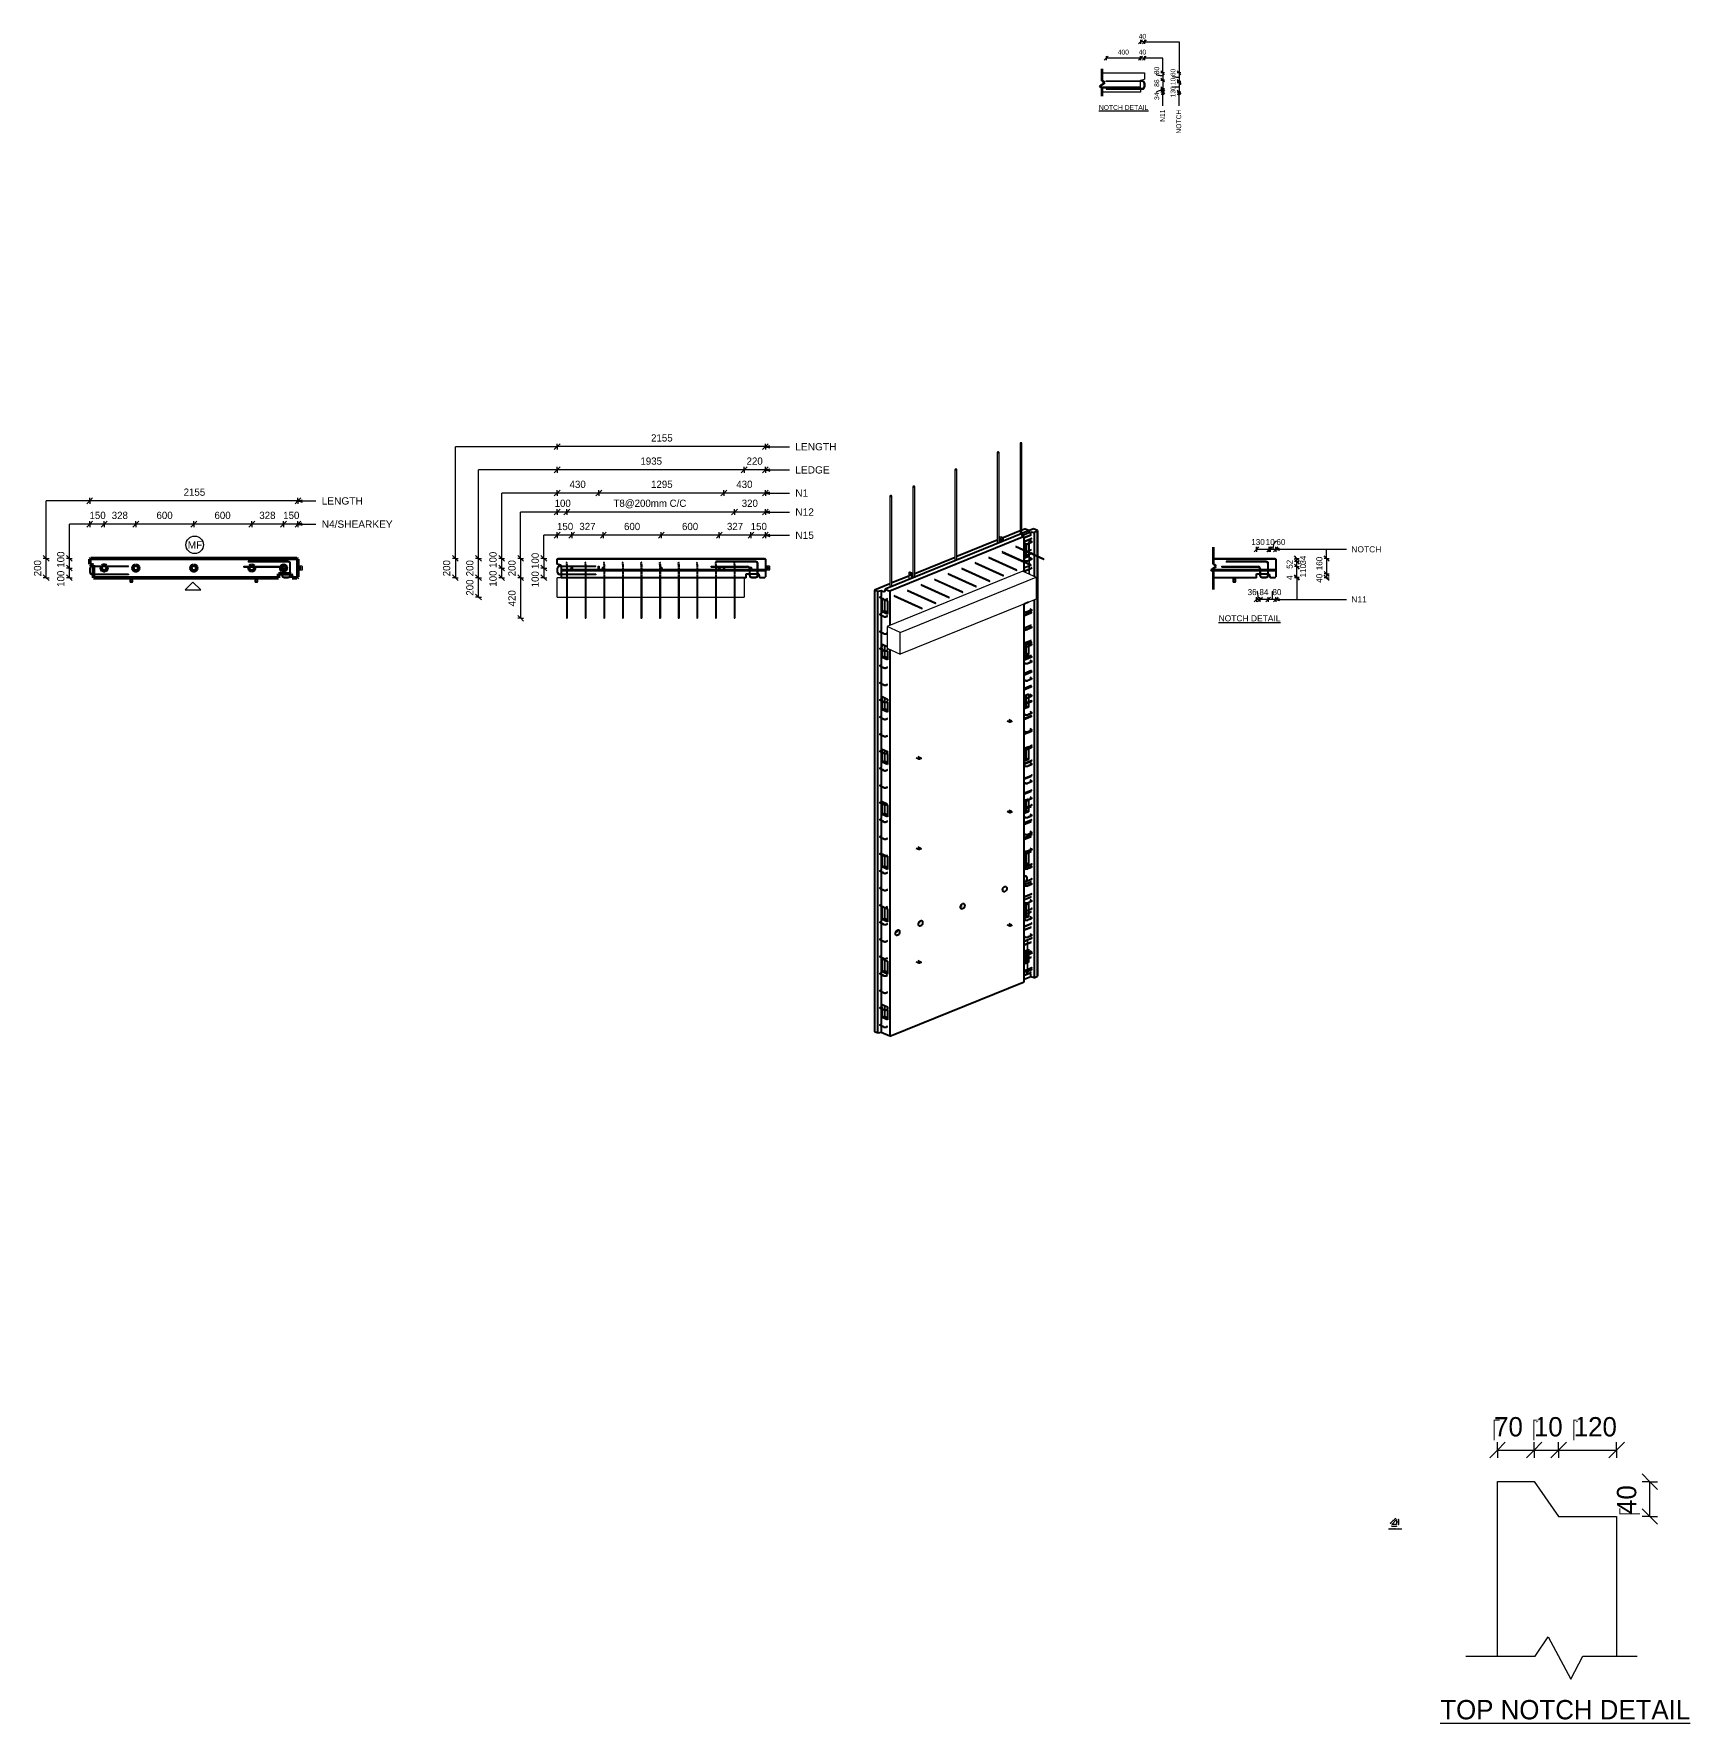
# Model space of a CAD drawing. Header units: millimetres. Extents: x 17731 to 34869, y 1067 to 18539.
import ezdxf

# ---------------------------------------------------------------- set-up
doc = ezdxf.new("R2010")
doc.units = ezdxf.units.MM
doc.linetypes.add('Dash', pattern=[6.36, 3.18, -3.18])
for name, color, linetype, lineweight in [('A-ANNO-DIMS', 211, 'Continuous', 9), ('A-ANNO-DIMS-25', 211, 'Continuous', 9), ('A-ANNO-DIMS-3', 211, 'Continuous', 9), ('A-ANNO-DIMS-30', 211, 'Continuous', 9), ('A-ANNO-DIMS-80', 211, 'Continuous', 9), ('A-DETL', 90, 'Continuous', 18), ('A-DETL-GENF', 92, 'Continuous', 18), ('A-DETL-MEDM', 33, 'Continuous', 35), ('A-DETL-THIN', 151, 'Continuous', 18), ('A-GENM', 13, 'Continuous', 18), ('A-WALL', 113, 'Continuous', 25), ('G-ANNO-TEXT', 231, 'Continuous', 9), ('S-BEAM', 12, 'Continuous', 18), ('S-BEAM-HDLN', 1, 'Dash', 18), ('S-RBAR', 171, 'Continuous', 18)]:
    doc.layers.add(name, color=color, linetype=linetype, lineweight=lineweight)
doc.styles.add('Arial', font='arial.ttf', dxfattribs={"height": 75})
doc.styles.add('Arial_1', font='arial.ttf', dxfattribs={"height": 50})
doc.styles.add('Arial_2', font='arial.ttf', dxfattribs={"height": 62.5})
doc.styles.add('Arial_3', font='arial.ttf', dxfattribs={"height": 7.5})
doc.styles.add('Nirmala UI Semilight', font='NirmalaS.ttf', dxfattribs={"height": 75})
doc.styles.add('Nirmala UI Semilight_1', font='NirmalaS.ttf', dxfattribs={"height": 50})
doc.styles.add('Nirmala UI Semilight_2', font='NirmalaS.ttf', dxfattribs={"height": 62.5})
doc.styles.add('Nirmala UI Semilight_3', font='NirmalaS.ttf', dxfattribs={"height": 7.5})
doc.styles.add('Nirmala UI Semilight_4', font='NirmalaS.ttf', dxfattribs={"height": 200})
doc.styles.add('Nirmala UI Semilight_5', font='NirmalaS.ttf', dxfattribs={"height": 200})
doc.dimstyles.new('Arrow_Filled_-_2_5_NI_UI', dxfattribs={"dimscale": 304.8, "dimtxt": 78.552296, "dimasz": 0.19685, "dimexe": 0.098425, "dimexo": 0.0625, "dimgap": 0.098425, "dimtad": 1, "dimdec": 4, "dimzin": 0, "dimdsep": 46, "dimtxsty": 'Nirmala UI Semilight', "dimblk1": 'OBLIQUE', "dimblk2": 'OBLIQUE', "dimsah": 1, "dimcen": 0.09, "dimazin": 0, "dimtfac": 1, "dimtdec": 4, "dimtix": 1, "dimtmove": 0, "dimatfit": 3, "dimfxl": 0.098425, "dimfxlon": 1, "dimtvp": 1, "dimtolj": 1, "dimtzin": 0, "dimarcsym": 2})
doc.dimstyles.new('Arrow_Filled_-_2_5_NI_UI_1', dxfattribs={"dimscale": 304.8, "dimtxt": 78.552296, "dimasz": 0.19685, "dimexe": 0.098425, "dimexo": 0.0625, "dimgap": 0.098425, "dimtad": 1, "dimdec": 4, "dimzin": 0, "dimdsep": 46, "dimtxsty": 'Nirmala UI Semilight', "dimblk1": 'OBLIQUE', "dimblk2": 'OBLIQUE', "dimsah": 1, "dimcen": 0.09, "dimazin": 0, "dimtfac": 1, "dimtdec": 4, "dimtix": 1, "dimtmove": 2, "dimatfit": 3, "dimfxl": 0.098425, "dimfxlon": 1, "dimtvp": 1, "dimtolj": 1, "dimtzin": 0, "dimarcsym": 2})
doc.dimstyles.new('Arrow_Filled_-_2_5_NI_UI_2', dxfattribs={"dimscale": 304.8, "dimtxt": 65.460247, "dimasz": 0.164042, "dimexe": 0.082021, "dimexo": 0.0625, "dimgap": 0.082021, "dimtad": 1, "dimdec": 4, "dimzin": 0, "dimdsep": 46, "dimtxsty": 'Nirmala UI Semilight_2', "dimblk1": 'OBLIQUE', "dimblk2": 'OBLIQUE', "dimsah": 1, "dimcen": 0.09, "dimazin": 0, "dimtfac": 1, "dimtdec": 4, "dimtix": 1, "dimtmove": 1, "dimatfit": 3, "dimfxl": 0.082021, "dimfxlon": 1, "dimtvp": 1, "dimtolj": 1, "dimtzin": 0, "dimarcsym": 2})
doc.dimstyles.new('Arrow_Filled_-_2_5_NI_UI_3', dxfattribs={"dimscale": 304.8, "dimtxt": 65.460247, "dimasz": 0.164042, "dimexe": 0.082021, "dimexo": 0.0625, "dimgap": 0.082021, "dimtad": 1, "dimdec": 4, "dimzin": 0, "dimdsep": 46, "dimtxsty": 'Nirmala UI Semilight_2', "dimblk1": 'OBLIQUE', "dimblk2": 'OBLIQUE', "dimsah": 1, "dimcen": 0.09, "dimazin": 0, "dimtfac": 1, "dimtdec": 4, "dimtix": 1, "dimtmove": 0, "dimatfit": 3, "dimfxl": 0.082021, "dimfxlon": 1, "dimtvp": 1, "dimtolj": 1, "dimtzin": 0, "dimarcsym": 2})
doc.dimstyles.new('Arrow_Filled_-_2_5_NI_UI_4', dxfattribs={"dimscale": 304.8, "dimtxt": 65.460247, "dimasz": 0.164042, "dimexe": 0.082021, "dimexo": 0.0625, "dimgap": 0.082021, "dimtad": 1, "dimdec": 4, "dimzin": 0, "dimdsep": 46, "dimtxsty": 'Nirmala UI Semilight_2', "dimblk1": 'OBLIQUE', "dimblk2": 'OBLIQUE', "dimsah": 1, "dimcen": 0.09, "dimazin": 0, "dimtfac": 1, "dimtdec": 4, "dimtix": 1, "dimtmove": 2, "dimatfit": 3, "dimfxl": 0.082021, "dimfxlon": 1, "dimtvp": 1, "dimtolj": 1, "dimtzin": 0, "dimarcsym": 2})
doc.dimstyles.new('Arrow_Filled_-_2_5_NI_UI_5', dxfattribs={"dimscale": 304.8, "dimtxt": 7.85523, "dimasz": 0.019685, "dimexe": 0.009843, "dimexo": 0.0625, "dimgap": 0.009843, "dimtad": 1, "dimdec": 4, "dimzin": 0, "dimdsep": 46, "dimtxsty": 'Nirmala UI Semilight_3', "dimblk1": 'OBLIQUE', "dimblk2": 'OBLIQUE', "dimsah": 1, "dimcen": 0.09, "dimazin": 0, "dimtfac": 1, "dimtdec": 4, "dimtix": 1, "dimtmove": 0, "dimatfit": 3, "dimfxl": 0.009843, "dimfxlon": 1, "dimtvp": 1, "dimtolj": 1, "dimtzin": 0, "dimarcsym": 2})
doc.dimstyles.new('Arrow_Filled_-_2_5_NI_UI_6', dxfattribs={"dimscale": 304.8, "dimtxt": 209.472789, "dimasz": 0.524934, "dimexe": 0.262467, "dimexo": 0.0625, "dimgap": 0.262467, "dimtad": 1, "dimdec": 4, "dimzin": 0, "dimdsep": 46, "dimtxsty": 'Nirmala UI Semilight_4', "dimblk1": 'OBLIQUE', "dimblk2": 'OBLIQUE', "dimsah": 1, "dimcen": 0.09, "dimazin": 0, "dimtfac": 1, "dimtdec": 4, "dimtix": 1, "dimtmove": 2, "dimatfit": 3, "dimfxl": 0.262467, "dimfxlon": 1, "dimtvp": 1, "dimtolj": 1, "dimtzin": 0, "dimarcsym": 2})
doc.dimstyles.new('Arrow_Filled_-_2_5_NI_UI_7', dxfattribs={"dimscale": 304.8, "dimtxt": 209.472789, "dimasz": 0.524934, "dimexe": 0.262467, "dimexo": 0.0625, "dimgap": 0.262467, "dimtad": 1, "dimdec": 4, "dimzin": 0, "dimdsep": 46, "dimtxsty": 'Nirmala UI Semilight_4', "dimblk1": 'OBLIQUE', "dimblk2": 'OBLIQUE', "dimsah": 1, "dimcen": 0.09, "dimazin": 0, "dimtfac": 1, "dimtdec": 4, "dimtix": 1, "dimtmove": 0, "dimatfit": 3, "dimfxl": 0.262467, "dimfxlon": 1, "dimtvp": 1, "dimtolj": 1, "dimtzin": 0, "dimarcsym": 2})

msp = doc.modelspace()

# ---------------------------------------------------------------- texts
at = {"layer": 'G-ANNO-TEXT', "color": 7, "attachment_point": 1}
for s, insert, char_height, width, style in [('40', (29163.16609, 18537.9943), 50, 91.392375, 'Nirmala UI Semilight_1'), ('400', (28946.59918, 18374.43991), 50, 136.286875, 'Nirmala UI Semilight_1'), ('40', (29163.16609, 18374.43991), 50, 91.392375, 'Nirmala UI Semilight_1'), ('\\LNOTCH DETAIL', (28750.80544, 17801.32875), 50, 622.1095, 'Arial_1'), ('LENGTH', (25610.50207, 14306.21673), 75, 514.683375, 'Arial'), ('LEDGE', (25610.50207, 14066.21673), 75, 428.101125, 'Arial'), ('N1', (25610.50207, 13826.21673), 75, 161.1391875, 'Arial'), ('LENGTH', (20710.24746, 13745.33913), 75, 514.683375, 'Arial'), ('N12', (25610.50207, 13630.41603), 75, 230.886, 'Arial'), ('N4/SHEARKEY', (20710.24746, 13505.33913), 75, 885.063, 'Arial'), ('MF', (19324.26802, 13290.17915), 75, 180.3796875, 'Arial'), ('N15', (25610.50207, 13390.41603), 75, 230.886, 'Arial'), ('NOTCH', (31362.90314, 13238.66353), 62.5, 376.793125, 'Arial_2'), ('N11', (31362.90314, 12720.33409), 62.5, 192.405, 'Arial_2'), ('\\LNOTCH DETAIL', (29989.58172, 12525.1116), 62.5, 777.636875, 'Arial_2'), ('\\LTYPICAL CHAMFER DETAIL', (31746.6862, 3087.48198), 7.5, 166.9113375, 'Arial_3'), ('\\LTOP NOTCH DETAIL', (32283.59683, 1307.16895), 200, 2975.864, 'Nirmala UI Semilight_5')]:
    msp.add_mtext(s, dxfattribs=dict(at, insert=insert, char_height=char_height, width=width, style=style))
at = {"layer": 'G-ANNO-TEXT', "color": 7, "char_height": 50, "attachment_point": 1, "rotation": 90}
for s, insert, width, style in [('80', (29324.74134, 18120.89979), 89.789, 'Nirmala UI Semilight_1'), ('60', (29493.08414, 18100.51088), 89.789, 'Nirmala UI Semilight_1'), ('86', (29324.74134, 17989.83049), 89.789, 'Nirmala UI Semilight_1'), ('10', (29493.08414, 18008.05743), 76.962, 'Nirmala UI Semilight_1'), ('34', (29324.74134, 17854.64001), 91.392375, 'Nirmala UI Semilight_1'), ('130', (29493.08414, 17881.70469), 121.8565, 'Nirmala UI Semilight_1'), ('N11', (29383.97272, 17627.56958), 153.924, 'Arial_1'), ('NOTCH', (29552.31552, 17505.96958), 301.4345, 'Arial_1')]:
    msp.add_mtext(s, dxfattribs=dict(at, insert=insert, width=width, style=style))

# ---------------------------------------------------------------- blocks, each defined once
blk = doc.blocks.new('RR spread anchor face based - RR-SA-2_5-200-1726821-Elevation Top')
at = {"layer": 'A-GENM'}
for p, q in [((18725, 12914), (18725, 12874)), ((18725, 12874), (18728, 12869)), ((18728, 12869), (18753, 12869)), ((18733, 12884), (18733, 12890)), ((18747, 12890), (18747, 12884)), ((18753, 12869), (18755, 12874)), ((18755, 12874), (18755, 12914))]:
    blk.add_line(p, q, dxfattribs=at)
for centre, start, end in [((18740, 12890), 0, 180), ((18740, 12884), 180, 0)]:
    blk.add_arc(centre, 7, start, end, dxfattribs=at)
blk = doc.blocks.new('RR spread anchor face based - RR-SA-3_0-200-1726827-Elevation Top')
at = {"layer": 'A-GENM'}
for p, q in [((20311, 13034), (20336, 13034)), ((20311, 13014), (20311, 13034)), ((20311, 13014), (20336, 13014)), ((20311, 12994), (20311, 13014)), ((20336, 12994), (20311, 12994)), ((20336, 13034), (20336, 13014)), ((20336, 13034), (20336, 13014)), ((20336, 13014), (20336, 12994)), ((20336, 13014), (20336, 12994)), ((20506, 13034), (20465, 13034)), ((20465, 12994), (20506, 12994)), ((20485, 13023), (20489, 13023)), ((20489, 13005), (20485, 13005)), ((20511, 13031), (20506, 13034)), ((20506, 12994), (20511, 12996)), ((20511, 12996), (20511, 13031))]:
    blk.add_line(p, q, dxfattribs=at)
for centre, start, end in [((20485, 13014), 90, 270), ((20489, 13014), 270, 90)]:
    blk.add_arc(centre, 9, start, end, dxfattribs=at)
blk = doc.blocks.new('RR spread anchor face based - RR-SA-4_0-180-1726831-Elevation Top1')
at = {"layer": 'A-GENM'}
for p, q in [((18734, 13031), (18734, 13034)), ((18734, 13034), (18746, 13034)), ((18734, 12996), (18734, 13031)), ((18734, 13031), (18746, 13031)), ((18734, 12994), (18734, 12996)), ((18734, 12996), (18746, 12996)), ((18746, 12994), (18734, 12994)), ((18746, 13034), (18746, 13031)), ((18746, 13031), (18746, 12996)), ((18746, 12996), (18746, 12994))]:
    blk.add_line(p, q, dxfattribs=at)
blk = doc.blocks.new('RR spread anchor face based - RR-SA-4_0-180-V1-Elevation Top1')
at = {"layer": 'A-GENM'}
for p, q in [((20029, 13032), (20029, 13034)), ((20029, 13034), (20041, 13034)), ((20029, 12996), (20029, 13024)), ((20029, 12994), (20029, 12996)), ((20029, 12996), (20041, 12996)), ((20041, 12994), (20029, 12994)), ((20041, 13034), (20041, 13032)), ((20041, 13024), (20041, 12996)), ((20041, 12996), (20041, 12994))]:
    blk.add_line(p, q, dxfattribs=at)
blk = doc.blocks.new('RR spread anchor face based - RR-SA-3_0-200-1726827-Elevation Top1')
at = {"layer": 'A-GENM'}
for p, q in [((20506, 13034), (20465, 13034)), ((20465, 12994), (20506, 12994)), ((20485, 13023), (20489, 13023)), ((20489, 13005), (20485, 13005)), ((20511, 13031), (20506, 13034)), ((20506, 12994), (20511, 12996)), ((20511, 12996), (20511, 13031))]:
    blk.add_line(p, q, dxfattribs=at)
for centre, start, end in [((20485, 13014), 90, 270), ((20489, 13014), 270, 90)]:
    blk.add_arc(centre, 9, start, end, dxfattribs=at)
blk = doc.blocks.new('M_Rectangular Corbel - M_Rectangular Corbel-1451328-Elevation Top1')
at = {"layer": 'S-BEAM'}
for p, q in [((18310, 12714), (18310, 12914)), ((18350, 12914), (18310, 12914)), ((20245, 12914), (20245, 12714)), ((18310, 12714), (18406, 12714)), ((18414, 12714), (18599, 12714)), ((18607, 12714), (18792, 12714)), ((18800, 12714), (18984, 12714)), ((18992, 12714), (19177, 12714)), ((19185, 12714), (19370, 12714)), ((19378, 12714), (19562, 12714)), ((19570, 12714), (19755, 12714)), ((19763, 12714), (19948, 12714)), ((19956, 12714), (20141, 12714)), ((20149, 12714), (20245, 12714))]:
    blk.add_line(p, q, dxfattribs=at)
at = {"layer": 'S-BEAM-HDLN'}
for p, q in [((18406, 12714), (18414, 12714)), ((18599, 12714), (18607, 12714)), ((18792, 12714), (18799, 12714)), ((18984, 12714), (18992, 12714)), ((19177, 12714), (19185, 12714)), ((19370, 12714), (19378, 12714)), ((19562, 12714), (19570, 12714)), ((19755, 12714), (19763, 12714)), ((19948, 12714), (19956, 12714)), ((20141, 12714), (20149, 12714))]:
    blk.add_line(p, q, dxfattribs=at)
blk = doc.blocks.new('M_Rectangular Corbel - M_Rectangular Corbel-1451328-3D Ortho')
at = {"layer": 'S-BEAM'}
for p, q in [((5825, 12980), (4420, 12410)), ((5825, 12980), (5962, 12918)), ((4557, 12348), (5962, 12918)), ((5962, 12918), (5962, 12692)), ((5962, 12692), (4557, 12122)), ((4557, 12348), (4420, 12410)), ((4420, 12410), (4420, 12184)), ((4557, 12122), (4557, 12348)), ((4420, 12184), (4557, 12122))]:
    blk.add_line(p, q, dxfattribs=at)
blk = doc.blocks.new('Rebar Bar - Part 3054600646-431004-3D Ortho')
at = {"layer": 'S-RBAR'}
for p, q in [((5850, 13270), (5839, 13275)), ((5839, 13266), (5847, 13263))]:
    blk.add_line(p, q, dxfattribs=at)
blk = doc.blocks.new('Rebar Bar - Part 2227165887-431004-3D Ortho')
at = {"layer": 'S-RBAR'}
for points in [[(5847, 13263, 0), (5848, 13262, 0), (5848, 13262, 0), (5849, 13262, 0), (5850, 13261, 0), (5851, 13261, 0), (5851, 13261, 0), (5852, 13261, 0), (5853, 13261, 0), (5854, 13260, 0), (5854, 13260, 0), (5855, 13260, 0), (5856, 13260, 0), (5857, 13260, 0), (5858, 13260, 0), (5859, 13260, 0), (5859, 13260, 0), (5860, 13260, 0), (5861, 13260, 0), (5862, 13260, 0), (5863, 13260, 0), (5864, 13260, 0), (5865, 13260, 0), (5866, 13260, 0), (5866, 13260, 0), (5867, 13260, 0), (5868, 13260, 0), (5869, 13260, 0), (5870, 13260, 0), (5871, 13260, 0), (5871, 13260, 0), (5872, 13260, 0), (5873, 13261, 0), (5874, 13261, 0), (5875, 13261, 0), (5875, 13261, 0), (5876, 13261, 0), (5877, 13262, 0), (5878, 13262, 0), (5878, 13262, 0), (5878, 13262, 0)], [(5850, 13270, 0), (5851, 13270, 0), (5851, 13269, 0), (5852, 13269, 0), (5852, 13269, 0), (5853, 13269, 0), (5853, 13269, 0), (5854, 13269, 0), (5855, 13268, 0), (5855, 13268, 0), (5856, 13268, 0), (5857, 13268, 0), (5857, 13268, 0), (5858, 13268, 0), (5859, 13268, 0), (5859, 13268, 0), (5860, 13268, 0), (5861, 13268, 0), (5862, 13268, 0), (5862, 13268, 0), (5863, 13268, 0), (5864, 13268, 0), (5864, 13268, 0), (5865, 13268, 0), (5866, 13268, 0), (5867, 13268, 0), (5867, 13268, 0), (5868, 13268, 0), (5869, 13268, 0), (5869, 13268, 0), (5870, 13268, 0), (5871, 13268, 0), (5871, 13268, 0), (5872, 13268, 0), (5873, 13269, 0), (5873, 13269, 0), (5874, 13269, 0), (5874, 13269, 0), (5875, 13269, 0), (5875, 13270, 0), (5875, 13270, 0)]]:
    blk.add_polyline3d(points, dxfattribs=at)
blk = doc.blocks.new('Rebar Bar - Part 2603964791-431004-3D Ortho')
at = {"layer": 'S-RBAR'}
for p, q in [((5907, 13283), (5875, 13270)), ((5878, 13262), (5910, 13275))]:
    blk.add_line(p, q, dxfattribs=at)
blk = doc.blocks.new('Rebar Bar - Part 2227165887-V2-3D Ortho')
at = {"layer": 'S-RBAR'}
for points in [[(5911, 13285, 0), (5911, 13285, 0), (5911, 13285, 0), (5911, 13285, 0), (5911, 13285, 0), (5911, 13285, 0), (5911, 13285, 0), (5911, 13285, 0), (5911, 13284, 0), (5910, 13284, 0), (5910, 13284, 0), (5910, 13284, 0), (5910, 13284, 0), (5909, 13283, 0), (5909, 13283, 0), (5909, 13283, 0), (5908, 13283, 0), (5908, 13283, 0), (5907, 13283, 0)], [(5911, 13285, 0), (5911, 13285, 0), (5911, 13285, 0), (5911, 13285, 0), (5911, 13285, 0), (5911, 13285, 0), (5911, 13285, 0), (5911, 13286, 0), (5911, 13286, 0), (5910, 13286, 0), (5910, 13286, 0), (5910, 13286, 0), (5910, 13286, 0), (5909, 13287, 0), (5909, 13287, 0), (5909, 13287, 0), (5908, 13287, 0), (5908, 13287, 0)], [(5911, 13295, 0), (5912, 13294, 0), (5913, 13294, 0), (5913, 13294, 0), (5914, 13293, 0), (5914, 13293, 0), (5915, 13293, 0), (5915, 13292, 0), (5916, 13292, 0), (5916, 13291, 0), (5917, 13291, 0), (5917, 13290, 0), (5918, 13290, 0), (5918, 13289, 0), (5918, 13288, 0), (5919, 13288, 0), (5919, 13287, 0), (5919, 13286, 0), (5919, 13286, 0), (5919, 13285, 0), (5919, 13284, 0), (5919, 13284, 0), (5919, 13283, 0), (5919, 13282, 0), (5918, 13282, 0), (5918, 13281, 0), (5918, 13280, 0), (5917, 13280, 0), (5917, 13279, 0), (5916, 13279, 0), (5916, 13278, 0), (5915, 13278, 0), (5915, 13278, 0), (5914, 13277, 0), (5914, 13277, 0), (5913, 13276, 0), (5913, 13276, 0), (5912, 13276, 0), (5911, 13275, 0), (5911, 13275, 0), (5910, 13275, 0)]]:
    blk.add_polyline3d(points, dxfattribs=at)
blk = doc.blocks.new('Rebar Bar - Part 4212567781-431004-3D Ortho')
at = {"layer": 'S-RBAR'}
for p, q in [((5896, 13293), (5908, 13287)), ((5911, 13295), (5899, 13300))]:
    blk.add_line(p, q, dxfattribs=at)
blk = doc.blocks.new('Rebar Bar - Part 3054600646-V3-3D Ortho')
at = {"layer": 'S-RBAR'}
for p, q in [((5839, 12382), (5847, 12378)), ((5850, 12385), (5843, 12389))]:
    blk.add_line(p, q, dxfattribs=at)
blk = doc.blocks.new('Rebar Bar - Part 4212567781-V4-3D Ortho')
at = {"layer": 'S-RBAR'}
for p, q in [((5896, 12408), (5908, 12403)), ((5911, 12410), (5904, 12414))]:
    blk.add_line(p, q, dxfattribs=at)
blk = doc.blocks.new('Rebar Bar - Part 3054600646-V5-3D Ortho')
at = {"layer": 'S-RBAR'}
for p, q in [((5839, 12205), (5847, 12201)), ((5850, 12209), (5843, 12212))]:
    blk.add_line(p, q, dxfattribs=at)
blk = doc.blocks.new('Rebar Bar - Part 4212567781-V6-3D Ortho')
at = {"layer": 'S-RBAR'}
for p, q in [((5896, 12232), (5908, 12226)), ((5911, 12233), (5904, 12237))]:
    blk.add_line(p, q, dxfattribs=at)
blk = doc.blocks.new('Rebar Bar - Part 4212567781-V7-3D Ortho')
at = {"layer": 'S-RBAR'}
for p, q in [((5911, 11703), (5899, 11708)), ((5896, 11701), (5908, 11695))]:
    blk.add_line(p, q, dxfattribs=at)
blk = doc.blocks.new('Rebar Bar - Part 3054600646-V8-3D Ortho')
at = {"layer": 'S-RBAR'}
for p, q in [((5850, 11147), (5839, 11152)), ((5842, 11142), (5847, 11140))]:
    blk.add_line(p, q, dxfattribs=at)
blk = doc.blocks.new('Rebar Bar - Part 4212567781-V9-3D Ortho')
at = {"layer": 'S-RBAR'}
for p, q in [((5911, 11172), (5899, 11178)), ((5903, 11167), (5908, 11165))]:
    blk.add_line(p, q, dxfattribs=at)
blk = doc.blocks.new('Rebar Bar - Part 3054600646-V10-3D Ortho')
at = {"layer": 'S-RBAR'}
for p, q in [((5839, 9905), (5847, 9902)), ((5850, 9909), (5840, 9914))]:
    blk.add_line(p, q, dxfattribs=at)
blk = doc.blocks.new('Rebar Bar - Part 4212567781-V11-3D Ortho')
at = {"layer": 'S-RBAR'}
for p, q in [((5896, 9932), (5908, 9927)), ((5911, 9934), (5901, 9939))]:
    blk.add_line(p, q, dxfattribs=at)
blk = doc.blocks.new('Rebar Bar - Part 3054600646-V12-3D Ortho')
at = {"layer": 'S-RBAR'}
for p, q in [((5839, 9729), (5847, 9725)), ((5850, 9732), (5842, 9736))]:
    blk.add_line(p, q, dxfattribs=at)
blk = doc.blocks.new('Rebar Bar - Part 4212567781-V13-3D Ortho')
at = {"layer": 'S-RBAR'}
for p, q in [((5896, 9755), (5908, 9750)), ((5911, 9757), (5903, 9761))]:
    blk.add_line(p, q, dxfattribs=at)
blk = doc.blocks.new('Rebar Bar - Part 3054600646-V14-3D Ortho')
at = {"layer": 'S-RBAR'}
for p, q in [((5850, 8848), (5839, 8853)), ((5841, 8843), (5847, 8840))]:
    blk.add_line(p, q, dxfattribs=at)
blk = doc.blocks.new('Rebar Bar - Part 4212567781-V15-3D Ortho')
at = {"layer": 'S-RBAR'}
for p, q in [((5911, 8873), (5899, 8878)), ((5902, 8868), (5908, 8865))]:
    blk.add_line(p, q, dxfattribs=at)
blk = doc.blocks.new('Rebar Bar - Part 1534017773-431004-3D Ortho')
at = {"layer": 'S-RBAR'}
for p, q in [((4425, 12698), (4412, 12693)), ((4415, 12686), (4428, 12691))]:
    blk.add_line(p, q, dxfattribs=at)
blk = doc.blocks.new('Rebar Bar - Part 2227165887-V16-3D Ortho')
at = {"layer": 'S-RBAR'}
for points in [[(4384, 12686, 0), (4385, 12686, 0), (4385, 12686, 0), (4386, 12685, 0), (4387, 12685, 0), (4387, 12685, 0), (4388, 12685, 0), (4389, 12684, 0), (4390, 12684, 0), (4390, 12684, 0), (4391, 12684, 0), (4392, 12684, 0), (4393, 12684, 0), (4394, 12684, 0), (4395, 12683, 0), (4395, 12683, 0), (4396, 12683, 0), (4397, 12683, 0), (4398, 12683, 0), (4399, 12683, 0), (4400, 12683, 0), (4401, 12683, 0), (4401, 12683, 0), (4402, 12683, 0), (4403, 12683, 0), (4404, 12683, 0), (4405, 12683, 0), (4406, 12684, 0), (4407, 12684, 0), (4407, 12684, 0), (4408, 12684, 0), (4409, 12684, 0), (4410, 12684, 0), (4411, 12684, 0), (4411, 12685, 0), (4412, 12685, 0), (4413, 12685, 0), (4414, 12685, 0), (4414, 12685, 0), (4415, 12686, 0), (4415, 12686, 0)], [(4387, 12694, 0), (4388, 12693, 0), (4388, 12693, 0), (4389, 12693, 0), (4389, 12693, 0), (4390, 12693, 0), (4390, 12692, 0), (4391, 12692, 0), (4391, 12692, 0), (4392, 12692, 0), (4393, 12692, 0), (4393, 12692, 0), (4394, 12692, 0), (4395, 12692, 0), (4395, 12691, 0), (4396, 12691, 0), (4397, 12691, 0), (4398, 12691, 0), (4398, 12691, 0), (4399, 12691, 0), (4400, 12691, 0), (4401, 12691, 0), (4401, 12691, 0), (4402, 12691, 0), (4403, 12691, 0), (4403, 12691, 0), (4404, 12691, 0), (4405, 12691, 0), (4406, 12692, 0), (4406, 12692, 0), (4407, 12692, 0), (4408, 12692, 0), (4408, 12692, 0), (4409, 12692, 0), (4409, 12692, 0), (4410, 12692, 0), (4411, 12693, 0), (4411, 12693, 0), (4412, 12693, 0), (4412, 12693, 0), (4412, 12693, 0)]]:
    blk.add_polyline3d(points, dxfattribs=at)
blk = doc.blocks.new('Rebar Bar - Part 3241041724-431004-3D Ortho')
at = {"layer": 'S-RBAR'}
for p, q in [((4352, 12701), (4384, 12686)), ((4387, 12694), (4355, 12708))]:
    blk.add_line(p, q, dxfattribs=at)
blk = doc.blocks.new('Rebar Bar - Part 2227165887-V17-3D Ortho')
at = {"layer": 'S-RBAR'}
for points in [[(4352, 12701, 0), (4351, 12701, 0), (4351, 12701, 0), (4350, 12702, 0), (4350, 12702, 0), (4349, 12702, 0), (4349, 12703, 0), (4348, 12703, 0), (4348, 12704, 0), (4347, 12704, 0), (4347, 12704, 0), (4346, 12705, 0), (4346, 12706, 0), (4345, 12706, 0), (4345, 12707, 0), (4345, 12707, 0), (4345, 12708, 0), (4344, 12709, 0), (4344, 12709, 0), (4344, 12710, 0), (4344, 12711, 0), (4344, 12712, 0), (4345, 12712, 0), (4345, 12713, 0), (4345, 12714, 0), (4345, 12714, 0), (4346, 12715, 0), (4346, 12715, 0), (4347, 12716, 0), (4347, 12716, 0), (4348, 12717, 0), (4348, 12717, 0), (4349, 12718, 0), (4349, 12718, 0), (4350, 12718, 0), (4350, 12719, 0), (4351, 12719, 0), (4352, 12719, 0), (4352, 12720, 0), (4353, 12720, 0), (4353, 12720, 0)], [(4352, 12710, 0), (4352, 12710, 0), (4352, 12710, 0), (4352, 12710, 0), (4352, 12710, 0), (4352, 12710, 0), (4353, 12710, 0), (4353, 12711, 0), (4353, 12711, 0), (4353, 12711, 0), (4353, 12711, 0), (4354, 12711, 0), (4354, 12712, 0), (4354, 12712, 0), (4355, 12712, 0), (4355, 12712, 0), (4355, 12712, 0), (4356, 12713, 0), (4356, 12713, 0)], [(4352, 12710, 0), (4352, 12710, 0), (4352, 12710, 0), (4352, 12710, 0), (4352, 12710, 0), (4352, 12710, 0), (4353, 12710, 0), (4353, 12710, 0), (4353, 12709, 0), (4353, 12709, 0), (4353, 12709, 0), (4354, 12709, 0), (4354, 12709, 0), (4354, 12708, 0), (4355, 12708, 0), (4355, 12708, 0), (4355, 12708, 0), (4355, 12708, 0)]]:
    blk.add_polyline3d(points, dxfattribs=at)
blk = doc.blocks.new('Rebar Bar - Part 3098984773-431004-3D Ortho')
at = {"layer": 'S-RBAR'}
for p, q in [((4366, 12725), (4353, 12720)), ((4356, 12713), (4369, 12718))]:
    blk.add_line(p, q, dxfattribs=at)
blk = doc.blocks.new('Rebar Bar - Part 1534017773-V18-3D Ortho')
at = {"layer": 'S-RBAR'}
for p, q in [((4420, 12342), (4412, 12339)), ((4415, 12332), (4420, 12334))]:
    blk.add_line(p, q, dxfattribs=at)
blk = doc.blocks.new('Rebar Bar - Part 3098984773-V19-3D Ortho')
at = {"layer": 'S-RBAR'}
for p, q in [((4366, 12195), (4353, 12189)), ((4356, 12182), (4371, 12188))]:
    blk.add_line(p, q, dxfattribs=at)
blk = doc.blocks.new('Rebar Bar - Part 1534017773-V20-3D Ortho')
at = {"layer": 'S-RBAR'}
for p, q in [((4425, 10399), (4412, 10394)), ((4415, 10386), (4428, 10392))]:
    blk.add_line(p, q, dxfattribs=at)
blk = doc.blocks.new('RR spread anchor face based - RR-SA-2_5-200-1726821-3D Ortho')
at = {"layer": 'A-GENM'}
for p, q in [((4721, 8946), (4749, 8933)), ((4749, 8924), (4721, 8937)), ((4770, 8942), (4743, 8955)), ((4747, 8939), (4743, 8941)), ((4749, 8933), (4754, 8933)), ((4749, 8924), (4749, 8933)), ((4754, 8924), (4749, 8924)), ((4753, 8945), (4757, 8943)), ((4754, 8933), (4772, 8940)), ((4754, 8933), (4754, 8924)), ((4772, 8931), (4754, 8924)), ((4772, 8940), (4770, 8942)), ((4772, 8940), (4772, 8931))]:
    blk.add_line(p, q, dxfattribs=at)
for points in [[(4743, 8941, 0), (4742, 8942, 0), (4741, 8942, 0), (4741, 8943, 0), (4741, 8944, 0), (4742, 8945, 0), (4743, 8945, 0), (4745, 8946, 0), (4746, 8946, 0), (4748, 8946, 0), (4750, 8946, 0), (4752, 8946, 0), (4753, 8945, 0)], [(4759, 8941, 0), (4759, 8940, 0), (4758, 8940, 0), (4757, 8939, 0), (4756, 8938, 0), (4754, 8938, 0), (4752, 8938, 0), (4750, 8938, 0), (4749, 8939, 0), (4747, 8939, 0)], [(4757, 8943, 0), (4758, 8943, 0), (4759, 8942, 0)]]:
    blk.add_polyline3d(points, dxfattribs=at)
blk = doc.blocks.new('Rebar Bar - Part 864883769-431004-3D Ortho')
at = {"layer": 'S-RBAR'}
for p, q in [((5749, 13233), (6039, 13102)), ((6042, 13109), (5752, 13240))]:
    blk.add_line(p, q, dxfattribs=at)
for points in [[(6044, 13107, 0), (6043, 13107, 0), (6043, 13108, 0), (6043, 13109, 0), (6042, 13109, 0), (6041, 13109, 0), (6041, 13109, 0), (6040, 13109, 0), (6039, 13108, 0), (6039, 13107, 0), (6038, 13106, 0), (6038, 13105, 0), (6038, 13104, 0)], [(6038, 13104, 0), (6038, 13103, 0), (6038, 13103, 0), (6039, 13102, 0), (6039, 13102, 0), (6040, 13102, 0), (6041, 13102, 0), (6041, 13102, 0), (6042, 13103, 0), (6043, 13104, 0), (6043, 13105, 0), (6043, 13106, 0), (6044, 13107, 0)]]:
    blk.add_polyline3d(points, dxfattribs=at)
blk = doc.blocks.new('Rebar Bar - Part 864883769-V21-3D Ortho')
at = {"layer": 'S-RBAR'}
for p, q in [((5609, 13176), (5899, 13045)), ((5902, 13052), (5612, 13184))]:
    blk.add_line(p, q, dxfattribs=at)
for points in [[(5904, 13050, 0), (5903, 13051, 0), (5903, 13051, 0), (5903, 13052, 0), (5902, 13052, 0), (5901, 13052, 0), (5901, 13052, 0), (5900, 13052, 0), (5899, 13051, 0), (5899, 13050, 0), (5898, 13049, 0), (5898, 13048, 0), (5898, 13047, 0)], [(5898, 13047, 0), (5898, 13047, 0), (5898, 13046, 0), (5899, 13045, 0), (5899, 13045, 0), (5900, 13045, 0), (5901, 13045, 0), (5901, 13045, 0), (5902, 13046, 0), (5903, 13047, 0), (5903, 13048, 0), (5903, 13049, 0), (5904, 13050, 0)]]:
    blk.add_polyline3d(points, dxfattribs=at)
blk = doc.blocks.new('RR spread anchor face based - RR-SA-4_0-180-1726831-3D Ortho')
at = {"layer": 'A-GENM'}
for p, q in [((4647, 12972), (4645, 12969)), ((4645, 12969), (4645, 12895)), ((4647, 12972), (4655, 12976)), ((4671, 12962), (4647, 12972)), ((4653, 12946), (4653, 12950)), ((4655, 12976), (4680, 12965)), ((4661, 12953), (4661, 12950)), ((4665, 12944), (4665, 12940)), ((4671, 12962), (4680, 12965)), ((4673, 12956), (4671, 12962)), ((4681, 12960), (4673, 12956)), ((4673, 12906), (4673, 12956)), ((4680, 12965), (4681, 12960)), ((4681, 12960), (4681, 12910))]:
    blk.add_line(p, q, dxfattribs=at)
for points in [[(4653, 12950, 0), (4653, 12952, 0), (4653, 12953, 0), (4654, 12955, 0), (4655, 12955, 0)], [(4665, 12940, 0), (4665, 12938, 0), (4664, 12937, 0), (4663, 12936, 0), (4662, 12935, 0), (4660, 12935, 0), (4659, 12935, 0), (4657, 12936, 0), (4656, 12938, 0), (4654, 12939, 0), (4653, 12942, 0), (4653, 12944, 0), (4653, 12946, 0)], [(4656, 12955, 0), (4657, 12955, 0), (4659, 12955, 0), (4660, 12954, 0), (4662, 12953, 0), (4663, 12951, 0), (4664, 12949, 0), (4665, 12946, 0), (4665, 12944, 0)], [(4661, 12950, 0), (4662, 12947, 0), (4662, 12945, 0), (4663, 12943, 0), (4664, 12941, 0), (4665, 12941, 0)], [(4653, 12899, 0), (4654, 12900, 0), (4655, 12900, 0)], [(4656, 12900, 0), (4657, 12901, 0), (4658, 12900, 0)]]:
    blk.add_polyline3d(points, dxfattribs=at)
blk = doc.blocks.new('RR spread anchor face based - RR-SA-4_0-180-V22-3D Ortho')
at = {"layer": 'A-GENM'}
for p, q in [((5587, 13336), (5585, 13332)), ((5585, 13332), (5585, 13277)), ((5587, 13336), (5596, 13340)), ((5611, 13325), (5587, 13336)), ((5593, 13310), (5593, 13313)), ((5596, 13340), (5620, 13329)), ((5601, 13317), (5601, 13313)), ((5605, 13308), (5605, 13304)), ((5611, 13325), (5620, 13329)), ((5613, 13320), (5611, 13325)), ((5621, 13323), (5613, 13320)), ((5613, 13288), (5613, 13320)), ((5620, 13329), (5621, 13323)), ((5621, 13323), (5621, 13291))]:
    blk.add_line(p, q, dxfattribs=at)
for points in [[(5593, 13313, 0), (5593, 13315, 0), (5594, 13317, 0), (5595, 13318, 0), (5596, 13319, 0)], [(5605, 13304, 0), (5605, 13302, 0), (5604, 13300, 0), (5603, 13299, 0), (5602, 13298, 0), (5601, 13298, 0), (5599, 13299, 0), (5597, 13300, 0), (5596, 13301, 0), (5595, 13303, 0), (5594, 13305, 0), (5593, 13307, 0), (5593, 13310, 0)], [(5596, 13319, 0), (5597, 13319, 0), (5599, 13319, 0), (5601, 13318, 0), (5602, 13316, 0), (5603, 13314, 0), (5604, 13312, 0), (5605, 13310, 0), (5605, 13308, 0)], [(5601, 13313, 0), (5602, 13311, 0), (5602, 13309, 0), (5603, 13307, 0), (5605, 13305, 0), (5605, 13304, 0)]]:
    blk.add_polyline3d(points, dxfattribs=at)
blk = doc.blocks.new('Rebar Bar - Part 1026889929-431004-3D Ortho')
at = {"layer": 'S-RBAR'}
for p, q in [((4450, 13759), (4450, 12816)), ((4470, 12824), (4470, 13759))]:
    blk.add_line(p, q, dxfattribs=at)
for points in [[(4453, 13762, 0), (4451, 13761, 0), (4450, 13760, 0), (4450, 13759, 0), (4450, 13758, 0), (4451, 13757, 0), (4453, 13756, 0), (4455, 13755, 0), (4457, 13755, 0), (4460, 13755, 0), (4462, 13755, 0), (4465, 13755, 0), (4467, 13756, 0)], [(4467, 13756, 0), (4468, 13757, 0), (4469, 13758, 0), (4470, 13759, 0), (4470, 13760, 0), (4469, 13761, 0), (4467, 13762, 0), (4465, 13763, 0), (4463, 13763, 0), (4460, 13763, 0), (4457, 13763, 0), (4455, 13763, 0), (4453, 13762, 0)]]:
    blk.add_polyline3d(points, dxfattribs=at)
blk = doc.blocks.new('Rebar Bar - Part 3166703718-431004-3D Ortho')
at = {"layer": 'S-RBAR'}
for p, q in [((5796, 14306), (5796, 13362)), ((5816, 13371), (5816, 14306))]:
    blk.add_line(p, q, dxfattribs=at)
for points in [[(5799, 14309, 0), (5798, 14308, 0), (5797, 14307, 0), (5796, 14306, 0), (5797, 14305, 0), (5798, 14304, 0), (5799, 14303, 0), (5801, 14302, 0), (5803, 14302, 0), (5806, 14301, 0), (5809, 14301, 0), (5811, 14302, 0), (5813, 14303, 0)], [(5813, 14303, 0), (5815, 14303, 0), (5816, 14304, 0), (5816, 14306, 0), (5816, 14307, 0), (5815, 14308, 0), (5814, 14309, 0), (5812, 14309, 0), (5809, 14310, 0), (5807, 14310, 0), (5804, 14310, 0), (5802, 14309, 0), (5799, 14309, 0)]]:
    blk.add_polyline3d(points, dxfattribs=at)
blk = doc.blocks.new('Rebar Bar - Part 1814174108-431004-3D Ortho')
at = {"layer": 'S-RBAR'}
for p, q in [((4687, 13855), (4687, 12912)), ((4707, 12920), (4707, 13855))]:
    blk.add_line(p, q, dxfattribs=at)
for points in [[(4690, 13859, 0), (4689, 13858, 0), (4688, 13857, 0), (4687, 13856, 0), (4688, 13854, 0), (4689, 13853, 0), (4690, 13853, 0), (4692, 13852, 0), (4694, 13851, 0), (4697, 13851, 0), (4700, 13851, 0), (4702, 13852, 0), (4704, 13852, 0)], [(4704, 13852, 0), (4706, 13853, 0), (4707, 13854, 0), (4707, 13855, 0), (4707, 13856, 0), (4706, 13858, 0), (4705, 13858, 0), (4703, 13859, 0), (4700, 13860, 0), (4698, 13860, 0), (4695, 13860, 0), (4693, 13859, 0), (4690, 13859, 0)]]:
    blk.add_polyline3d(points, dxfattribs=at)
blk = doc.blocks.new('Rebar Bar - Part 3987325716-431004-3D Ortho')
at = {"layer": 'S-RBAR'}
for points in [[(5904, 13361, 0), (5905, 13361, 0), (5906, 13361, 0), (5907, 13362, 0), (5908, 13362, 0)], [(5908, 8813, 0), (5907, 8813, 0), (5906, 8813, 0), (5905, 8813, 0), (5904, 8813, 0)]]:
    blk.add_polyline3d(points, dxfattribs=at)
blk = doc.blocks.new('Rebar Bar - Part 3987325716-V23-3D Ortho')
at = {"layer": 'S-RBAR'}
blk.add_line((5622, 9680), (5622, 9706), dxfattribs=at)
blk = doc.blocks.new('Rebar Bar - Part 3987325716-V24-3D Ortho')
at = {"layer": 'S-RBAR'}
for p, q in [((5184, 9525), (5184, 9504)), ((5192, 9512), (5192, 9536))]:
    blk.add_line(p, q, dxfattribs=at)
blk = doc.blocks.new('Rebar Bar - Part 3987325716-V25-3D Ortho')
at = {"layer": 'S-RBAR'}
blk.add_line((4755, 9358), (4755, 9341), dxfattribs=at)
blk = doc.blocks.new('Rebar Bar - Part 560517224-431004-3D Ortho')
at = {"layer": 'S-RBAR'}
for p, q in [((5911, 13361), (5839, 13332)), ((5839, 13323), (5915, 13354))]:
    blk.add_line(p, q, dxfattribs=at)
blk = doc.blocks.new('Rebar Bar - Part 560517224-V26-3D Ortho')
at = {"layer": 'S-RBAR'}
for p, q in [((5858, 13184), (5839, 13176)), ((5839, 13167), (5868, 13179)), ((5911, 13205), (5868, 13188)), ((5878, 13183), (5915, 13198))]:
    blk.add_line(p, q, dxfattribs=at)
blk = doc.blocks.new('Rebar Bar - Part 560517224-V27-3D Ortho')
at = {"layer": 'S-RBAR'}
for p, q in [((5900, 13045), (5839, 13020)), ((5839, 13011), (5915, 13042)), ((5911, 13049), (5901, 13045))]:
    blk.add_line(p, q, dxfattribs=at)
blk = doc.blocks.new('Rebar Bar - Part 560517224-V28-3D Ortho')
at = {"layer": 'S-RBAR'}
for p, q in [((5908, 12580), (5859, 12560)), ((5847, 12555), (5839, 12552)), ((5839, 12543), (5861, 12552))]:
    blk.add_line(p, q, dxfattribs=at)
blk = doc.blocks.new('Rebar Bar - Part 560517224-V29-3D Ortho')
at = {"layer": 'S-RBAR'}
for p, q in [((5839, 11295), (5915, 11326)), ((5864, 11314), (5839, 11304))]:
    blk.add_line(p, q, dxfattribs=at)
blk = doc.blocks.new('Rebar Bar - Part 560517224-V30-3D Ortho')
at = {"layer": 'S-RBAR'}
for p, q in [((5839, 11139), (5844, 11141)), ((5900, 11172), (5845, 11150)), ((5856, 11146), (5905, 11166)), ((5911, 11177), (5906, 11175))]:
    blk.add_line(p, q, dxfattribs=at)
blk = doc.blocks.new('Rebar Bar - Part 560517224-V31-3D Ortho')
at = {"layer": 'S-RBAR'}
blk.add_line((5839, 10983), (5915, 11014), dxfattribs=at)
blk = doc.blocks.new('Rebar Bar - Part 560517224-V32-3D Ortho')
at = {"layer": 'S-RBAR'}
for p, q in [((5846, 9902), (5839, 9899)), ((5839, 9891), (5859, 9899)), ((5907, 9927), (5858, 9907))]:
    blk.add_line(p, q, dxfattribs=at)
blk = doc.blocks.new('Rebar Bar - Part 776176355-431004-3D Ortho')
at = {"layer": 'S-RBAR'}
for points in [[(5917, 13327, 0), (5917, 13327, 0), (5917, 13327, 0), (5917, 13327, 0), (5917, 13326, 0), (5917, 13326, 0), (5917, 13326, 0), (5917, 13325, 0), (5917, 13325, 0), (5917, 13325, 0), (5916, 13324, 0), (5916, 13324, 0), (5916, 13324, 0), (5915, 13323, 0), (5915, 13323, 0), (5914, 13322, 0), (5914, 13322, 0), (5913, 13321, 0), (5912, 13321, 0), (5911, 13321, 0), (5911, 13320, 0), (5910, 13320, 0), (5909, 13319, 0), (5909, 13319, 0)], [(5921, 13317, 0), (5920, 13317, 0), (5919, 13316, 0), (5918, 13315, 0), (5917, 13315, 0), (5916, 13314, 0), (5915, 13313, 0), (5914, 13313, 0), (5913, 13312, 0), (5912, 13312, 0), (5912, 13312, 0)]]:
    blk.add_polyline3d(points, dxfattribs=at)
blk = doc.blocks.new('Rebar Bar - Part 2031897438-431004-3D Ortho')
at = {"layer": 'S-RBAR'}
for p, q in [((5909, 13319), (5839, 13291)), ((5839, 13282), (5912, 13312))]:
    blk.add_line(p, q, dxfattribs=at)
blk = doc.blocks.new('Rebar Bar - Part 776176355-V33-3D Ortho')
at = {"layer": 'S-RBAR'}
for points in [[(5917, 13174, 0), (5917, 13174, 0), (5917, 13174, 0), (5917, 13173, 0), (5917, 13173, 0), (5917, 13173, 0), (5917, 13173, 0), (5917, 13172, 0), (5917, 13172, 0), (5917, 13172, 0), (5916, 13171, 0), (5916, 13171, 0), (5916, 13170, 0), (5915, 13170, 0), (5915, 13170, 0), (5914, 13169, 0), (5914, 13169, 0), (5913, 13168, 0), (5912, 13168, 0)], [(5913, 13159, 0), (5912, 13159, 0), (5912, 13159, 0)]]:
    blk.add_polyline3d(points, dxfattribs=at)
blk = doc.blocks.new('Rebar Bar - Part 2031897438-V34-3D Ortho')
at = {"layer": 'S-RBAR'}
for p, q in [((5902, 13164), (5839, 13138)), ((5839, 13129), (5912, 13159))]:
    blk.add_line(p, q, dxfattribs=at)
blk = doc.blocks.new('Rebar Bar - Part 776176355-V35-3D Ortho')
at = {"layer": 'S-RBAR'}
for points in [[(5917, 12409, 0), (5917, 12408, 0), (5917, 12408, 0), (5917, 12408, 0), (5917, 12408, 0), (5917, 12407, 0), (5917, 12407, 0), (5917, 12407, 0), (5917, 12406, 0)], [(5911, 12401, 0), (5910, 12401, 0), (5909, 12401, 0), (5909, 12401, 0)], [(5921, 12398, 0), (5920, 12398, 0), (5919, 12397, 0), (5918, 12396, 0)]]:
    blk.add_polyline3d(points, dxfattribs=at)
blk = doc.blocks.new('Rebar Bar - Part 2031897438-V36-3D Ortho')
at = {"layer": 'S-RBAR'}
for p, q in [((5851, 12377), (5839, 12372)), ((5839, 12364), (5868, 12376)), ((5909, 12401), (5866, 12383))]:
    blk.add_line(p, q, dxfattribs=at)
blk = doc.blocks.new('Rebar Bar - Part 776176355-V37-3D Ortho')
at = {"layer": 'S-RBAR'}
for points in [[(5910, 11329, 0), (5910, 11329, 0), (5909, 11329, 0), (5909, 11329, 0)], [(5914, 11331, 0), (5913, 11331, 0), (5912, 11330, 0), (5911, 11330, 0), (5911, 11330, 0)], [(5921, 11327, 0), (5920, 11326, 0), (5919, 11325, 0), (5918, 11325, 0), (5917, 11324, 0), (5916, 11323, 0), (5915, 11323, 0), (5914, 11322, 0), (5913, 11322, 0), (5912, 11321, 0), (5912, 11321, 0)]]:
    blk.add_polyline3d(points, dxfattribs=at)
blk = doc.blocks.new('Rebar Bar - Part 2031897438-V38-3D Ortho')
at = {"layer": 'S-RBAR'}
for p, q in [((5839, 11292), (5912, 11321)), ((5878, 11316), (5839, 11300))]:
    blk.add_line(p, q, dxfattribs=at)
blk = doc.blocks.new('Rebar Bar - Part 776176355-V39-3D Ortho')
at = {"layer": 'S-RBAR'}
for points in [[(5917, 11184, 0), (5917, 11183, 0), (5917, 11183, 0), (5917, 11183, 0), (5917, 11183, 0), (5917, 11182, 0), (5917, 11182, 0), (5917, 11182, 0), (5917, 11181, 0), (5917, 11181, 0), (5916, 11181, 0), (5916, 11180, 0), (5916, 11180, 0), (5915, 11179, 0), (5915, 11179, 0), (5914, 11179, 0), (5914, 11178, 0), (5913, 11178, 0), (5912, 11177, 0), (5911, 11177, 0), (5911, 11176, 0), (5910, 11176, 0), (5909, 11176, 0), (5909, 11176, 0)], [(5921, 11173, 0), (5920, 11173, 0), (5919, 11172, 0), (5918, 11172, 0), (5917, 11171, 0), (5916, 11170, 0), (5915, 11170, 0)]]:
    blk.add_polyline3d(points, dxfattribs=at)
blk = doc.blocks.new('Rebar Bar - Part 2031897438-V40-3D Ortho')
at = {"layer": 'S-RBAR'}
for p, q in [((5909, 11176), (5839, 11147)), ((5839, 11139), (5846, 11142)), ((5856, 11146), (5907, 11166))]:
    blk.add_line(p, q, dxfattribs=at)
blk = doc.blocks.new('Rebar Bar - Part 776176355-V41-3D Ortho')
at = {"layer": 'S-RBAR'}
for points in [[(5917, 10112, 0), (5917, 10111, 0), (5917, 10111, 0), (5917, 10111, 0), (5917, 10111, 0), (5917, 10110, 0), (5917, 10110, 0), (5917, 10110, 0), (5917, 10109, 0), (5917, 10109, 0), (5916, 10109, 0), (5916, 10108, 0), (5916, 10108, 0)], [(5921, 10102, 0), (5920, 10101, 0), (5919, 10100, 0)]]:
    blk.add_polyline3d(points, dxfattribs=at)
blk = doc.blocks.new('Rebar Bar - Part 2031897438-V42-3D Ortho')
at = {"layer": 'S-RBAR'}
for p, q in [((5847, 10079), (5839, 10075)), ((5839, 10067), (5861, 10076)), ((5908, 10103), (5860, 10084))]:
    blk.add_line(p, q, dxfattribs=at)
blk = doc.blocks.new('Rebar Bar - Part 776176355-V43-3D Ortho')
at = {"layer": 'S-RBAR'}
for points in [[(5917, 9958, 0), (5917, 9958, 0), (5917, 9958, 0), (5917, 9958, 0), (5917, 9958, 0), (5917, 9957, 0), (5917, 9957, 0), (5917, 9957, 0), (5917, 9956, 0), (5917, 9956, 0), (5916, 9956, 0), (5916, 9955, 0), (5916, 9955, 0), (5915, 9954, 0), (5915, 9954, 0), (5914, 9954, 0), (5914, 9953, 0), (5913, 9953, 0), (5912, 9952, 0), (5911, 9952, 0), (5911, 9951, 0), (5910, 9951, 0), (5909, 9951, 0), (5909, 9951, 0)], [(5921, 9948, 0), (5920, 9948, 0), (5919, 9947, 0), (5918, 9947, 0), (5917, 9946, 0), (5916, 9945, 0), (5915, 9945, 0), (5914, 9944, 0), (5913, 9944, 0), (5912, 9943, 0), (5912, 9943, 0)]]:
    blk.add_polyline3d(points, dxfattribs=at)
blk = doc.blocks.new('Rebar Bar - Part 776176355-V44-3D Ortho')
at = {"layer": 'S-RBAR'}
for points in [[(5917, 9805, 0), (5917, 9805, 0), (5917, 9805, 0), (5917, 9805, 0), (5917, 9804, 0), (5917, 9804, 0), (5917, 9804, 0), (5917, 9804, 0), (5917, 9803, 0), (5917, 9803, 0), (5916, 9802, 0), (5916, 9802, 0), (5916, 9802, 0), (5915, 9801, 0), (5915, 9801, 0), (5914, 9800, 0), (5914, 9800, 0), (5913, 9800, 0), (5912, 9799, 0), (5911, 9799, 0), (5911, 9798, 0), (5910, 9798, 0), (5909, 9798, 0), (5909, 9797, 0)], [(5921, 9795, 0), (5920, 9795, 0), (5919, 9794, 0), (5918, 9793, 0), (5917, 9793, 0), (5916, 9792, 0), (5915, 9792, 0), (5914, 9791, 0), (5913, 9791, 0), (5912, 9790, 0), (5912, 9790, 0)]]:
    blk.add_polyline3d(points, dxfattribs=at)
blk = doc.blocks.new('Rebar Bar - Part 776176355-V45-3D Ortho')
at = {"layer": 'S-RBAR'}
for points in [[(5917, 9652, 0), (5917, 9652, 0), (5917, 9652, 0), (5917, 9652, 0), (5917, 9651, 0), (5917, 9651, 0), (5917, 9651, 0), (5917, 9650, 0), (5917, 9650, 0), (5917, 9650, 0), (5916, 9649, 0), (5916, 9649, 0), (5916, 9649, 0), (5915, 9648, 0), (5915, 9648, 0), (5914, 9647, 0), (5914, 9647, 0), (5913, 9646, 0), (5912, 9646, 0), (5911, 9646, 0), (5911, 9645, 0), (5910, 9645, 0), (5909, 9644, 0), (5909, 9644, 0)], [(5921, 9642, 0), (5920, 9642, 0), (5919, 9641, 0), (5918, 9640, 0), (5917, 9640, 0), (5916, 9639, 0), (5915, 9639, 0), (5914, 9638, 0), (5913, 9637, 0), (5912, 9637, 0), (5912, 9637, 0)]]:
    blk.add_polyline3d(points, dxfattribs=at)
blk = doc.blocks.new('Rebar Bar - Part 776176355-V46-3D Ortho')
at = {"layer": 'S-RBAR'}
blk.add_polyline3d([(5921, 9030, 0), (5920, 9029, 0), (5919, 9028, 0), (5918, 9028, 0), (5917, 9027, 0), (5916, 9027, 0), (5915, 9026, 0), (5914, 9026, 0), (5913, 9025, 0), (5912, 9025, 0), (5912, 9024, 0)], dxfattribs=at)
blk = doc.blocks.new('Rebar Bar - Part 2031897438-V47-3D Ortho')
at = {"layer": 'S-RBAR'}
for p, q in [((5839, 8995), (5912, 9024)), ((5866, 9015), (5839, 9004))]:
    blk.add_line(p, q, dxfattribs=at)
blk = doc.blocks.new('Rebar Bar - Part 776176355-V48-3D Ortho')
at = {"layer": 'S-RBAR'}
for points in [[(5917, 8887, 0), (5917, 8886, 0), (5917, 8886, 0), (5917, 8886, 0), (5917, 8886, 0), (5917, 8885, 0), (5917, 8885, 0), (5917, 8885, 0), (5917, 8884, 0), (5917, 8884, 0), (5916, 8884, 0), (5916, 8883, 0), (5916, 8883, 0), (5915, 8883, 0), (5915, 8882, 0), (5914, 8882, 0), (5914, 8881, 0), (5913, 8881, 0), (5912, 8880, 0), (5911, 8880, 0), (5911, 8880, 0), (5910, 8879, 0), (5909, 8879, 0), (5909, 8879, 0)], [(5921, 8877, 0), (5920, 8876, 0), (5919, 8875, 0), (5918, 8875, 0), (5917, 8874, 0), (5916, 8873, 0), (5915, 8873, 0), (5914, 8872, 0), (5913, 8872, 0), (5913, 8872, 0)]]:
    blk.add_polyline3d(points, dxfattribs=at)
blk = doc.blocks.new('Rebar Bar - Part 2031897438-V49-3D Ortho')
at = {"layer": 'S-RBAR'}
for p, q in [((5909, 8879), (5839, 8850)), ((5839, 8842), (5847, 8845)), ((5852, 8847), (5908, 8870))]:
    blk.add_line(p, q, dxfattribs=at)
blk = doc.blocks.new('Rebar Bar - Part 2031897438-V50-3D Ortho')
at = {"layer": 'S-RBAR'}
for p, q in [((4531, 9263), (4513, 9256)), ((4508, 9245), (4534, 9256))]:
    blk.add_line(p, q, dxfattribs=at)
blk = doc.blocks.new('Rebar Bar - Part 776176355-V51-3D Ortho')
at = {"layer": 'S-RBAR'}
for points in [[(5867, 8825, 0), (5867, 8826, 0), (5867, 8827, 0), (5868, 8828, 0), (5868, 8828, 0), (5868, 8829, 0), (5869, 8830, 0), (5869, 8831, 0), (5869, 8832, 0), (5869, 8833, 0), (5869, 8834, 0), (5869, 8836, 0), (5870, 8837, 0), (5870, 8838, 0)], [(5873, 8821, 0), (5874, 8821, 0), (5874, 8822, 0), (5875, 8824, 0), (5875, 8825, 0), (5876, 8826, 0), (5876, 8827, 0), (5876, 8828, 0), (5877, 8830, 0), (5877, 8831, 0), (5877, 8832, 0), (5877, 8834, 0), (5877, 8835, 0), (5878, 8836, 0), (5878, 8838, 0), (5878, 8838, 0)]]:
    blk.add_polyline3d(points, dxfattribs=at)
blk = doc.blocks.new('Rebar Bar - Part 2031897438-V52-3D Ortho')
at = {"layer": 'S-RBAR'}
for p, q in [((5870, 9160), (5870, 9132)), ((5870, 9123), (5870, 9023)), ((5878, 9132), (5878, 9163)), ((5878, 9025), (5878, 9126)), ((5870, 9007), (5870, 8976)), ((5870, 8967), (5870, 8863)), ((5878, 8976), (5878, 9011)), ((5878, 8864), (5878, 8970)), ((5870, 8854), (5870, 8846)), ((5878, 8848), (5878, 8858)), ((5878, 8838), (5878, 8840))]:
    blk.add_line(p, q, dxfattribs=at)
for points in [[(5873, 9162, 0), (5873, 9162, 0), (5874, 9162, 0), (5875, 9162, 0), (5876, 9162, 0)], [(5876, 9162, 0), (5877, 9163, 0), (5877, 9163, 0), (5878, 9163, 0), (5877, 9164, 0)]]:
    blk.add_polyline3d(points, dxfattribs=at)
blk = doc.blocks.new('Rebar Bar - Part 776176355-V53-3D Ortho')
at = {"layer": 'S-RBAR'}
for points in [[(5885, 13296, 0), (5885, 13295, 0), (5885, 13294, 0), (5886, 13292, 0), (5886, 13291, 0), (5886, 13290, 0), (5886, 13289, 0), (5886, 13287, 0), (5886, 13286, 0), (5886, 13285, 0), (5886, 13285, 0)], [(5891, 13304, 0), (5891, 13303, 0), (5892, 13301, 0), (5892, 13300, 0), (5893, 13298, 0), (5893, 13297, 0), (5893, 13295, 0), (5894, 13294, 0), (5894, 13292, 0), (5894, 13291, 0), (5894, 13289, 0), (5894, 13288, 0), (5894, 13287, 0), (5894, 13285, 0), (5894, 13285, 0)]]:
    blk.add_polyline3d(points, dxfattribs=at)
blk = doc.blocks.new('Rebar Bar - Part 2031897438-V54-3D Ortho')
at = {"layer": 'S-RBAR'}
for p, q in [((5886, 13285), (5886, 13274)), ((5894, 13277), (5894, 13285)), ((5886, 13265), (5886, 13196)), ((5886, 13187), (5886, 13180)), ((5886, 13171), (5886, 13157)), ((5886, 13149), (5886, 13097)), ((5894, 13196), (5894, 13269)), ((5894, 13176), (5894, 13190)), ((5894, 13158), (5894, 13167)), ((5894, 13100), (5894, 13152)), ((5886, 13089), (5886, 13059)), ((5886, 13051), (5886, 13040)), ((5886, 13031), (5886, 13004)), ((5886, 12995), (5886, 12960)), ((5894, 13056), (5894, 13092)), ((5894, 13040), (5894, 13047)), ((5894, 13005), (5894, 13034)), ((5894, 12960), (5894, 12999))]:
    blk.add_line(p, q, dxfattribs=at)
for points in [[(5893, 12958, 0), (5892, 12958, 0), (5891, 12958, 0), (5890, 12958, 0), (5889, 12958, 0)], [(5894, 12960, 0), (5894, 12959, 0), (5894, 12959, 0), (5894, 12959, 0), (5893, 12958, 0)]]:
    blk.add_polyline3d(points, dxfattribs=at)
blk = doc.blocks.new('RR spread anchor face based - RR-SA-2_5-200-1726821-Detail 59')
at = {"layer": 'A-GENM'}
for p, q in [((20020, 12914), (20020, 12874)), ((20020, 12874), (20022, 12869)), ((20022, 12869), (20047, 12869)), ((20028, 12884), (20028, 12890)), ((20042, 12890), (20042, 12884)), ((20047, 12869), (20050, 12874)), ((20050, 12874), (20050, 12914))]:
    blk.add_line(p, q, dxfattribs=at)
for centre, start, end in [((20035, 12890), 0, 180), ((20035, 12884), 180, 0)]:
    blk.add_arc(centre, 7, start, end, dxfattribs=at)
blk = doc.blocks.new('M_Break Line - M_Break Line-1505765-Detail 59')
at = {"layer": 'A-DETL-MEDM'}
for p, q in [((19820, 13052), (19820, 13229)), ((19795, 12995), (19845, 13033)), ((19820, 12976), (19795, 12995)), ((19845, 13033), (19820, 13052)), ((19820, 12792), (19820, 12976))]:
    blk.add_line(p, q, dxfattribs=at)
blk = doc.blocks.new('DIMBLOCK1-Elevation Top')
at = {"layer": 'A-ANNO-DIMS-30'}
for p, q in [((18310, 13708), (18280, 13678)), ((18310, 13708), (18340, 13738)), ((18310, 13708), (18310, 13738)), ((20465, 13708), (18310, 13708)), ((18310, 13708), (18310, 13678)), ((20465, 13708), (20435, 13678)), ((20465, 13708), (20495, 13738)), ((20465, 13708), (20465, 13738)), ((20465, 13708), (20465, 13678))]:
    blk.add_line(p, q, dxfattribs=at)
at = {"layer": 'A-ANNO-DIMS-30', "color": 0, "insert": (19282, 13836), "char_height": 75, "width": 253.65, "attachment_point": 1, "line_spacing_factor": 1.142579, "style": 'Nirmala UI Semilight'}
blk.add_mtext('2155', dxfattribs=at)
blk = doc.blocks.new('_Oblique')
at = {"color": 0, "linetype": 'ByBlock', "lineweight": -2}
blk.add_line((-0.5, -0.5), (0.5, 0.5), dxfattribs=at)
blk = doc.blocks.new('DIMBLOCK2-Elevation Top')
at = {"layer": 'A-ANNO-DIMS-30'}
for p, q in [((20315, 13468), (20285, 13438)), ((20315, 13468), (20345, 13498)), ((20315, 13468), (20315, 13498)), ((20465, 13468), (20315, 13468)), ((20315, 13468), (20315, 13438)), ((20465, 13468), (20435, 13438)), ((20465, 13468), (20495, 13498)), ((20465, 13468), (20465, 13498)), ((20465, 13468), (20465, 13438))]:
    blk.add_line(p, q, dxfattribs=at)
at = {"layer": 'A-ANNO-DIMS-30', "color": 0, "insert": (20312, 13596), "char_height": 75, "width": 185.1, "attachment_point": 1, "line_spacing_factor": 1.142579, "style": 'Nirmala UI Semilight'}
blk.add_mtext('150', dxfattribs=at)
blk = doc.blocks.new('DIMBLOCK3-Elevation Top')
at = {"layer": 'A-ANNO-DIMS-30'}
for p, q in [((19987, 13468), (19957, 13438)), ((19987, 13468), (20017, 13498)), ((19987, 13468), (19987, 13498)), ((20315, 13468), (19987, 13468)), ((19987, 13468), (19987, 13438)), ((20315, 13468), (20285, 13438)), ((20315, 13468), (20345, 13498)), ((20315, 13468), (20315, 13498)), ((20315, 13468), (20315, 13438))]:
    blk.add_line(p, q, dxfattribs=at)
at = {"layer": 'A-ANNO-DIMS-30', "color": 0, "insert": (20065, 13596), "char_height": 75, "width": 205.66, "attachment_point": 1, "line_spacing_factor": 1.142579, "style": 'Nirmala UI Semilight'}
blk.add_mtext('328', dxfattribs=at)
blk = doc.blocks.new('DIMBLOCK4-Elevation Top')
at = {"layer": 'A-ANNO-DIMS-30'}
for p, q in [((19387, 13468), (19357, 13438)), ((19387, 13468), (19417, 13498)), ((19387, 13468), (19387, 13498)), ((19987, 13468), (19387, 13468)), ((19387, 13468), (19387, 13438)), ((19987, 13468), (19957, 13438)), ((19987, 13468), (20017, 13498)), ((19987, 13468), (19987, 13498)), ((19987, 13468), (19987, 13438))]:
    blk.add_line(p, q, dxfattribs=at)
at = {"layer": 'A-ANNO-DIMS-30', "color": 0, "insert": (19601, 13596), "char_height": 75, "width": 205.66, "attachment_point": 1, "line_spacing_factor": 1.142579, "style": 'Nirmala UI Semilight'}
blk.add_mtext('600', dxfattribs=at)
blk = doc.blocks.new('DIMBLOCK5-Elevation Top')
at = {"layer": 'A-ANNO-DIMS-30'}
for p, q in [((18787, 13468), (18757, 13438)), ((18787, 13468), (18817, 13498)), ((18787, 13468), (18787, 13498)), ((19387, 13468), (18787, 13468)), ((18787, 13468), (18787, 13438)), ((19387, 13468), (19357, 13438)), ((19387, 13468), (19417, 13498)), ((19387, 13468), (19387, 13498)), ((19387, 13468), (19387, 13438))]:
    blk.add_line(p, q, dxfattribs=at)
at = {"layer": 'A-ANNO-DIMS-30', "color": 0, "insert": (19001, 13596), "char_height": 75, "width": 205.66, "attachment_point": 1, "line_spacing_factor": 1.142579, "style": 'Nirmala UI Semilight'}
blk.add_mtext('600', dxfattribs=at)
blk = doc.blocks.new('DIMBLOCK6-Elevation Top')
at = {"layer": 'A-ANNO-DIMS-30'}
for p, q in [((18460, 13468), (18430, 13438)), ((18460, 13468), (18490, 13498)), ((18460, 13468), (18460, 13498)), ((18787, 13468), (18460, 13468)), ((18460, 13468), (18460, 13438)), ((18787, 13468), (18757, 13438)), ((18787, 13468), (18817, 13498)), ((18787, 13468), (18787, 13498)), ((18787, 13468), (18787, 13438))]:
    blk.add_line(p, q, dxfattribs=at)
at = {"layer": 'A-ANNO-DIMS-30', "color": 0, "insert": (18538, 13596), "char_height": 75, "width": 205.66, "attachment_point": 1, "line_spacing_factor": 1.142579, "style": 'Nirmala UI Semilight'}
blk.add_mtext('328', dxfattribs=at)
blk = doc.blocks.new('DIMBLOCK7-Elevation Top')
at = {"layer": 'A-ANNO-DIMS-30'}
for p, q in [((18310, 13468), (18280, 13438)), ((18310, 13468), (18340, 13498)), ((18310, 13468), (18310, 13498)), ((18460, 13468), (18310, 13468)), ((18310, 13468), (18310, 13438)), ((18460, 13468), (18430, 13438)), ((18460, 13468), (18490, 13498)), ((18460, 13468), (18460, 13498)), ((18460, 13468), (18460, 13438))]:
    blk.add_line(p, q, dxfattribs=at)
at = {"layer": 'A-ANNO-DIMS-30', "color": 0, "insert": (18308, 13596), "char_height": 75, "width": 185.1, "attachment_point": 1, "line_spacing_factor": 1.142579, "style": 'Nirmala UI Semilight'}
blk.add_mtext('150', dxfattribs=at)
blk = doc.blocks.new('DIMBLOCK8-Elevation Top')
at = {"layer": 'A-ANNO-DIMS-30'}
for p, q in [((17860, 13114), (17830, 13144)), ((17860, 13114), (17830, 13114)), ((17860, 12914), (17860, 13114)), ((17860, 13114), (17890, 13084)), ((17860, 13114), (17890, 13114)), ((17860, 12914), (17830, 12944)), ((17860, 12914), (17830, 12914)), ((17860, 12914), (17890, 12884)), ((17860, 12914), (17890, 12914))]:
    blk.add_line(p, q, dxfattribs=at)
at = {"layer": 'A-ANNO-DIMS-30', "color": 0, "insert": (17733, 12928), "char_height": 75, "width": 205.66, "attachment_point": 1, "rotation": 90, "line_spacing_factor": 1.142579, "style": 'Nirmala UI Semilight'}
blk.add_mtext('200', dxfattribs=at)
blk = doc.blocks.new('DIMBLOCK9-Elevation Top')
at = {"layer": 'A-ANNO-DIMS-30'}
for p, q in [((18100, 13014), (18070, 13044)), ((18100, 13014), (18070, 13014)), ((18100, 12914), (18070, 12944)), ((18100, 12914), (18100, 13014)), ((18100, 13014), (18130, 12984)), ((18100, 13014), (18130, 13014)), ((18100, 12914), (18070, 12914)), ((18100, 12914), (18130, 12884)), ((18100, 12914), (18130, 12914))]:
    blk.add_line(p, q, dxfattribs=at)
at = {"layer": 'A-ANNO-DIMS-30', "color": 0, "insert": (17973, 12819), "char_height": 75, "width": 185.1, "attachment_point": 1, "rotation": 90, "line_spacing_factor": 1.142579, "style": 'Nirmala UI Semilight'}
blk.add_mtext('100', dxfattribs=at)
blk = doc.blocks.new('DIMBLOCK10-Elevation Top')
at = {"layer": 'A-ANNO-DIMS-30'}
for p, q in [((18100, 13114), (18070, 13144)), ((18100, 13114), (18070, 13114)), ((18100, 13014), (18100, 13114)), ((18100, 13114), (18130, 13084)), ((18100, 13114), (18130, 13114)), ((18100, 13014), (18070, 13044)), ((18100, 13014), (18070, 13014)), ((18100, 13014), (18130, 12984)), ((18100, 13014), (18130, 13014))]:
    blk.add_line(p, q, dxfattribs=at)
at = {"layer": 'A-ANNO-DIMS-30', "color": 0, "insert": (17973, 13017), "char_height": 75, "width": 185.1, "attachment_point": 1, "rotation": 90, "line_spacing_factor": 1.142579, "style": 'Nirmala UI Semilight'}
blk.add_mtext('100', dxfattribs=at)
blk = doc.blocks.new('DIMBLOCK11-Elevation Top1')
at = {"layer": 'A-ANNO-DIMS-30'}
for p, q in [((23147, 14269), (23117, 14239)), ((23147, 14269), (23177, 14299)), ((23147, 14269), (23147, 14299)), ((25301, 14269), (23147, 14269)), ((23147, 14269), (23147, 14239)), ((25301, 14269), (25271, 14239)), ((25301, 14269), (25331, 14299)), ((25301, 14269), (25301, 14299)), ((25301, 14269), (25301, 14239))]:
    blk.add_line(p, q, dxfattribs=at)
at = {"layer": 'A-ANNO-DIMS-30', "color": 0, "insert": (24118, 14397), "char_height": 75, "width": 253.65, "attachment_point": 1, "line_spacing_factor": 1.142579, "style": 'Nirmala UI Semilight'}
blk.add_mtext('2155', dxfattribs=at)
blk = doc.blocks.new('DIMBLOCK12-Elevation Top1')
at = {"layer": 'A-ANNO-DIMS-30'}
for p, q in [((25081, 14029), (25051, 13999)), ((25081, 14029), (25111, 14059)), ((25081, 14029), (25081, 14059)), ((25301, 14029), (25081, 14029)), ((25081, 14029), (25081, 13999)), ((25301, 14029), (25271, 13999)), ((25301, 14029), (25331, 14059)), ((25301, 14029), (25301, 14059)), ((25301, 14029), (25301, 13999))]:
    blk.add_line(p, q, dxfattribs=at)
at = {"layer": 'A-ANNO-DIMS-30', "color": 0, "insert": (25106, 14157), "char_height": 75, "width": 205.66, "attachment_point": 1, "line_spacing_factor": 1.142579, "style": 'Nirmala UI Semilight'}
blk.add_mtext('220', dxfattribs=at)
blk = doc.blocks.new('DIMBLOCK13-Elevation Top1')
at = {"layer": 'A-ANNO-DIMS-30'}
for p, q in [((23147, 14029), (23117, 13999)), ((23147, 14029), (23177, 14059)), ((23147, 14029), (23147, 14059)), ((25081, 14029), (23147, 14029)), ((23147, 14029), (23147, 13999)), ((25081, 14029), (25051, 13999)), ((25081, 14029), (25111, 14059)), ((25081, 14029), (25081, 14059)), ((25081, 14029), (25081, 13999))]:
    blk.add_line(p, q, dxfattribs=at)
at = {"layer": 'A-ANNO-DIMS-30', "color": 0, "insert": (24008, 14157), "char_height": 75, "width": 253.65, "attachment_point": 1, "line_spacing_factor": 1.142579, "style": 'Nirmala UI Semilight'}
blk.add_mtext('1935', dxfattribs=at)
blk = doc.blocks.new('DIMBLOCK14-Elevation Top1')
at = {"layer": 'A-ANNO-DIMS-30'}
for p, q in [((24871, 13789), (24901, 13819)), ((24871, 13789), (24871, 13819)), ((25301, 13789), (25331, 13819)), ((25301, 13789), (25301, 13819)), ((24871, 13789), (24841, 13759)), ((25301, 13789), (24871, 13789)), ((24871, 13789), (24871, 13759)), ((25301, 13789), (25271, 13759)), ((25301, 13789), (25301, 13759))]:
    blk.add_line(p, q, dxfattribs=at)
at = {"layer": 'A-ANNO-DIMS-30', "color": 0, "insert": (25000, 13917), "char_height": 75, "width": 207.38, "attachment_point": 1, "line_spacing_factor": 1.142579, "style": 'Nirmala UI Semilight'}
blk.add_mtext('430', dxfattribs=at)
blk = doc.blocks.new('DIMBLOCK15-Elevation Top1')
at = {"layer": 'A-ANNO-DIMS-30'}
for p, q in [((23577, 13789), (23607, 13819)), ((23577, 13789), (23577, 13819)), ((24871, 13789), (24901, 13819)), ((24871, 13789), (24871, 13819)), ((23577, 13789), (23547, 13759)), ((24871, 13789), (23577, 13789)), ((23577, 13789), (23577, 13759)), ((24871, 13789), (24841, 13759)), ((24871, 13789), (24871, 13759))]:
    blk.add_line(p, q, dxfattribs=at)
at = {"layer": 'A-ANNO-DIMS-30', "color": 0, "insert": (24118, 13917), "char_height": 75, "width": 253.65, "attachment_point": 1, "line_spacing_factor": 1.142579, "style": 'Nirmala UI Semilight'}
blk.add_mtext('1295', dxfattribs=at)
blk = doc.blocks.new('DIMBLOCK16-Elevation Top1')
at = {"layer": 'A-ANNO-DIMS-30'}
for p, q in [((23147, 13789), (23177, 13819)), ((23147, 13789), (23147, 13819)), ((23577, 13789), (23607, 13819)), ((23577, 13789), (23577, 13819)), ((23147, 13789), (23117, 13759)), ((23577, 13789), (23147, 13789)), ((23147, 13789), (23147, 13759)), ((23577, 13789), (23547, 13759)), ((23577, 13789), (23577, 13759))]:
    blk.add_line(p, q, dxfattribs=at)
at = {"layer": 'A-ANNO-DIMS-30', "color": 0, "insert": (23275, 13917), "char_height": 75, "width": 207.38, "attachment_point": 1, "line_spacing_factor": 1.142579, "style": 'Nirmala UI Semilight'}
blk.add_mtext('430', dxfattribs=at)
blk = doc.blocks.new('DIMBLOCK17-Elevation Top1')
at = {"layer": 'A-ANNO-DIMS-30'}
for p, q in [((25151, 13353), (25121, 13323)), ((25151, 13353), (25181, 13383)), ((25151, 13353), (25151, 13383)), ((25301, 13353), (25151, 13353)), ((25151, 13353), (25151, 13323)), ((25301, 13353), (25271, 13323)), ((25301, 13353), (25331, 13383)), ((25301, 13353), (25301, 13383)), ((25301, 13353), (25301, 13323))]:
    blk.add_line(p, q, dxfattribs=at)
at = {"layer": 'A-ANNO-DIMS-30', "color": 0, "insert": (25149, 13481), "char_height": 75, "width": 185.1, "attachment_point": 1, "line_spacing_factor": 1.142579, "style": 'Nirmala UI Semilight'}
blk.add_mtext('150', dxfattribs=at)
blk = doc.blocks.new('DIMBLOCK18-Elevation Top1')
at = {"layer": 'A-ANNO-DIMS-30'}
for p, q in [((24824, 13353), (24794, 13323)), ((24824, 13353), (24854, 13383)), ((24824, 13353), (24824, 13383)), ((25151, 13353), (24824, 13353)), ((24824, 13353), (24824, 13323)), ((25151, 13353), (25121, 13323)), ((25151, 13353), (25181, 13383)), ((25151, 13353), (25151, 13383)), ((25151, 13353), (25151, 13323))]:
    blk.add_line(p, q, dxfattribs=at)
at = {"layer": 'A-ANNO-DIMS-30', "color": 0, "insert": (24903, 13481), "char_height": 75, "width": 202.24, "attachment_point": 1, "line_spacing_factor": 1.142579, "style": 'Nirmala UI Semilight'}
blk.add_mtext('327', dxfattribs=at)
blk = doc.blocks.new('DIMBLOCK19-Elevation Top1')
at = {"layer": 'A-ANNO-DIMS-30'}
for p, q in [((24224, 13353), (24194, 13323)), ((24224, 13353), (24254, 13383)), ((24224, 13353), (24224, 13383)), ((24824, 13353), (24224, 13353)), ((24224, 13353), (24224, 13323)), ((24824, 13353), (24794, 13323)), ((24824, 13353), (24854, 13383)), ((24824, 13353), (24824, 13383)), ((24824, 13353), (24824, 13323))]:
    blk.add_line(p, q, dxfattribs=at)
at = {"layer": 'A-ANNO-DIMS-30', "color": 0, "insert": (24438, 13481), "char_height": 75, "width": 205.66, "attachment_point": 1, "line_spacing_factor": 1.142579, "style": 'Nirmala UI Semilight'}
blk.add_mtext('600', dxfattribs=at)
blk = doc.blocks.new('DIMBLOCK20-Elevation Top1')
at = {"layer": 'A-ANNO-DIMS-30'}
for p, q in [((23624, 13353), (23594, 13323)), ((23624, 13353), (23654, 13383)), ((23624, 13353), (23624, 13383)), ((24224, 13353), (23624, 13353)), ((23624, 13353), (23624, 13323)), ((24224, 13353), (24194, 13323)), ((24224, 13353), (24254, 13383)), ((24224, 13353), (24224, 13383)), ((24224, 13353), (24224, 13323))]:
    blk.add_line(p, q, dxfattribs=at)
at = {"layer": 'A-ANNO-DIMS-30', "color": 0, "insert": (23838, 13481), "char_height": 75, "width": 205.66, "attachment_point": 1, "line_spacing_factor": 1.142579, "style": 'Nirmala UI Semilight'}
blk.add_mtext('600', dxfattribs=at)
blk = doc.blocks.new('DIMBLOCK21-Elevation Top1')
at = {"layer": 'A-ANNO-DIMS-30'}
for p, q in [((23297, 13353), (23267, 13323)), ((23297, 13353), (23327, 13383)), ((23297, 13353), (23297, 13383)), ((23624, 13353), (23297, 13353)), ((23297, 13353), (23297, 13323)), ((23624, 13353), (23594, 13323)), ((23624, 13353), (23654, 13383)), ((23624, 13353), (23624, 13383)), ((23624, 13353), (23624, 13323))]:
    blk.add_line(p, q, dxfattribs=at)
at = {"layer": 'A-ANNO-DIMS-30', "color": 0, "insert": (23376, 13481), "char_height": 75, "width": 202.24, "attachment_point": 1, "line_spacing_factor": 1.142579, "style": 'Nirmala UI Semilight'}
blk.add_mtext('327', dxfattribs=at)
blk = doc.blocks.new('DIMBLOCK22-Elevation Top1')
at = {"layer": 'A-ANNO-DIMS-30'}
for p, q in [((23147, 13353), (23117, 13323)), ((23147, 13353), (23177, 13383)), ((23147, 13353), (23147, 13383)), ((23297, 13353), (23147, 13353)), ((23147, 13353), (23147, 13323)), ((23297, 13353), (23267, 13323)), ((23297, 13353), (23327, 13383)), ((23297, 13353), (23297, 13383)), ((23297, 13353), (23297, 13323))]:
    blk.add_line(p, q, dxfattribs=at)
at = {"layer": 'A-ANNO-DIMS-30', "color": 0, "insert": (23145, 13481), "char_height": 75, "width": 185.1, "attachment_point": 1, "line_spacing_factor": 1.142579, "style": 'Nirmala UI Semilight'}
blk.add_mtext('150', dxfattribs=at)
blk = doc.blocks.new('DIMBLOCK23-Elevation Top1')
at = {"layer": 'A-ANNO-DIMS-30'}
for p, q in [((24981, 13593), (24951, 13563)), ((24981, 13593), (25011, 13623)), ((24981, 13593), (24981, 13623)), ((25301, 13593), (24981, 13593)), ((24981, 13593), (24981, 13563)), ((25301, 13593), (25271, 13563)), ((25301, 13593), (25331, 13623)), ((25301, 13593), (25301, 13623)), ((25301, 13593), (25301, 13563))]:
    blk.add_line(p, q, dxfattribs=at)
at = {"layer": 'A-ANNO-DIMS-30', "color": 0, "insert": (25056, 13721), "char_height": 75, "width": 205.66, "attachment_point": 1, "line_spacing_factor": 1.142579, "style": 'Nirmala UI Semilight'}
blk.add_mtext('320', dxfattribs=at)
blk = doc.blocks.new('DIMBLOCK24-Elevation Top1')
at = {"layer": 'A-ANNO-DIMS-30'}
for p, q in [((23247, 13593), (23217, 13563)), ((23247, 13593), (23277, 13623)), ((23247, 13593), (23247, 13623)), ((24981, 13593), (23247, 13593)), ((23247, 13593), (23247, 13563)), ((24981, 13593), (24951, 13563)), ((24981, 13593), (25011, 13623)), ((24981, 13593), (24981, 13623)), ((24981, 13593), (24981, 13563))]:
    blk.add_line(p, q, dxfattribs=at)
at = {"layer": 'A-ANNO-DIMS-30', "color": 0, "insert": (23729, 13721), "char_height": 75, "width": 923.77, "attachment_point": 1, "line_spacing_factor": 1.142579, "style": 'Nirmala UI Semilight'}
blk.add_mtext('T8@200mm C/C', dxfattribs=at)
blk = doc.blocks.new('DIMBLOCK25-Elevation Top1')
at = {"layer": 'A-ANNO-DIMS-30'}
for p, q in [((23147, 13593), (23117, 13563)), ((23147, 13593), (23177, 13623)), ((23147, 13593), (23147, 13623)), ((23247, 13593), (23147, 13593)), ((23147, 13593), (23147, 13563)), ((23247, 13593), (23217, 13563)), ((23247, 13593), (23277, 13623)), ((23247, 13593), (23247, 13623)), ((23247, 13593), (23247, 13563))]:
    blk.add_line(p, q, dxfattribs=at)
at = {"layer": 'A-ANNO-DIMS-30', "color": 0, "insert": (23120, 13721), "char_height": 75, "width": 185.1, "attachment_point": 1, "line_spacing_factor": 1.142579, "style": 'Nirmala UI Semilight'}
blk.add_mtext('100', dxfattribs=at)
blk = doc.blocks.new('DIMBLOCK26-Elevation Top1')
at = {"layer": 'A-ANNO-DIMS-30'}
for p, q in [((22093, 13114), (22063, 13144)), ((22093, 13114), (22063, 13114)), ((22093, 13114), (22093, 12914)), ((22093, 13114), (22123, 13084)), ((22093, 13114), (22123, 13114)), ((22093, 12914), (22063, 12944)), ((22093, 12914), (22063, 12914)), ((22093, 12914), (22123, 12884)), ((22093, 12914), (22123, 12914))]:
    blk.add_line(p, q, dxfattribs=at)
at = {"layer": 'A-ANNO-DIMS-30', "color": 0, "insert": (21965, 12928), "char_height": 75, "width": 205.66, "attachment_point": 1, "rotation": 90, "line_spacing_factor": 1.142579, "style": 'Nirmala UI Semilight'}
blk.add_mtext('200', dxfattribs=at)
blk = doc.blocks.new('DIMBLOCK27-Elevation Top1')
at = {"layer": 'A-ANNO-DIMS-30'}
for p, q in [((22573, 13014), (22543, 13044)), ((22573, 13014), (22543, 13014)), ((22573, 12914), (22543, 12944)), ((22573, 12914), (22573, 13014)), ((22573, 13014), (22603, 12984)), ((22573, 13014), (22603, 13014)), ((22573, 12914), (22543, 12914)), ((22573, 12914), (22603, 12884)), ((22573, 12914), (22603, 12914))]:
    blk.add_line(p, q, dxfattribs=at)
at = {"layer": 'A-ANNO-DIMS-30', "color": 0, "insert": (22445, 12821), "char_height": 75, "width": 185.1, "attachment_point": 1, "rotation": 90, "line_spacing_factor": 1.142579, "style": 'Nirmala UI Semilight'}
blk.add_mtext('100', dxfattribs=at)
blk = doc.blocks.new('DIMBLOCK28-Elevation Top1')
at = {"layer": 'A-ANNO-DIMS-30'}
for p, q in [((22573, 13114), (22543, 13144)), ((22573, 13114), (22543, 13114)), ((22573, 13014), (22573, 13114)), ((22573, 13114), (22603, 13084)), ((22573, 13114), (22603, 13114)), ((22573, 13014), (22543, 13044)), ((22573, 13014), (22543, 13014)), ((22573, 13014), (22603, 12984)), ((22573, 13014), (22603, 13014))]:
    blk.add_line(p, q, dxfattribs=at)
at = {"layer": 'A-ANNO-DIMS-30', "color": 0, "insert": (22445, 13015), "char_height": 75, "width": 185.1, "attachment_point": 1, "rotation": 90, "line_spacing_factor": 1.142579, "style": 'Nirmala UI Semilight'}
blk.add_mtext('100', dxfattribs=at)
blk = doc.blocks.new('DIMBLOCK29-Elevation Top1')
at = {"layer": 'A-ANNO-DIMS-30'}
for p, q in [((22333, 12914), (22303, 12944)), ((22333, 12914), (22303, 12914)), ((22333, 12714), (22333, 12914)), ((22333, 12914), (22363, 12884)), ((22333, 12914), (22363, 12914)), ((22333, 12714), (22303, 12744)), ((22333, 12714), (22303, 12714)), ((22333, 12714), (22363, 12684)), ((22333, 12714), (22363, 12714))]:
    blk.add_line(p, q, dxfattribs=at)
at = {"layer": 'A-ANNO-DIMS-30', "color": 0, "insert": (22205, 12728), "char_height": 75, "width": 205.66, "attachment_point": 1, "rotation": 90, "line_spacing_factor": 1.142579, "style": 'Nirmala UI Semilight'}
blk.add_mtext('200', dxfattribs=at)
blk = doc.blocks.new('DIMBLOCK30-Elevation Top1')
at = {"layer": 'A-ANNO-DIMS-30'}
for p, q in [((22333, 13114), (22303, 13144)), ((22333, 13114), (22303, 13114)), ((22333, 12914), (22333, 13114)), ((22333, 13114), (22363, 13084)), ((22333, 13114), (22363, 13114)), ((22333, 12914), (22303, 12944)), ((22333, 12914), (22303, 12914)), ((22333, 12914), (22363, 12884)), ((22333, 12914), (22363, 12914))]:
    blk.add_line(p, q, dxfattribs=at)
at = {"layer": 'A-ANNO-DIMS-30', "color": 0, "insert": (22205, 12928), "char_height": 75, "width": 205.66, "attachment_point": 1, "rotation": 90, "line_spacing_factor": 1.142579, "style": 'Nirmala UI Semilight'}
blk.add_mtext('200', dxfattribs=at)
blk = doc.blocks.new('DIMBLOCK31-Elevation Top1')
at = {"layer": 'A-ANNO-DIMS-30'}
for p, q in [((22769, 12914), (22739, 12944)), ((22769, 12914), (22739, 12914)), ((22769, 12494), (22769, 12914)), ((22769, 12914), (22799, 12884)), ((22769, 12914), (22799, 12914)), ((22769, 12494), (22739, 12524)), ((22769, 12494), (22739, 12494)), ((22769, 12494), (22799, 12464)), ((22769, 12494), (22799, 12494))]:
    blk.add_line(p, q, dxfattribs=at)
at = {"layer": 'A-ANNO-DIMS-30', "color": 0, "insert": (22641, 12617), "char_height": 75, "width": 207.38, "attachment_point": 1, "rotation": 90, "line_spacing_factor": 1.142579, "style": 'Nirmala UI Semilight'}
blk.add_mtext('420', dxfattribs=at)
blk = doc.blocks.new('DIMBLOCK32-Elevation Top1')
at = {"layer": 'A-ANNO-DIMS-30'}
for p, q in [((22769, 13114), (22739, 13144)), ((22769, 13114), (22739, 13114)), ((22769, 12914), (22769, 13114)), ((22769, 13114), (22799, 13084)), ((22769, 13114), (22799, 13114)), ((22769, 12914), (22739, 12944)), ((22769, 12914), (22739, 12914)), ((22769, 12914), (22799, 12884)), ((22769, 12914), (22799, 12914))]:
    blk.add_line(p, q, dxfattribs=at)
at = {"layer": 'A-ANNO-DIMS-30', "color": 0, "insert": (22641, 12928), "char_height": 75, "width": 205.66, "attachment_point": 1, "rotation": 90, "line_spacing_factor": 1.142579, "style": 'Nirmala UI Semilight'}
blk.add_mtext('200', dxfattribs=at)
blk = doc.blocks.new('DIMBLOCK33-Elevation Top1')
at = {"layer": 'A-ANNO-DIMS-30'}
for p, q in [((23009, 13114), (22979, 13144)), ((23009, 13114), (22979, 13114)), ((23009, 13114), (23009, 13014)), ((23009, 13114), (23039, 13084)), ((23009, 13114), (23039, 13114)), ((23009, 13014), (22979, 13044)), ((23009, 13014), (22979, 13014)), ((23009, 13014), (23039, 12984)), ((23009, 13014), (23039, 13014))]:
    blk.add_line(p, q, dxfattribs=at)
at = {"layer": 'A-ANNO-DIMS-30', "color": 0, "insert": (22881, 13004), "char_height": 75, "width": 185.1, "attachment_point": 1, "rotation": 90, "line_spacing_factor": 1.142579, "style": 'Nirmala UI Semilight'}
blk.add_mtext('100', dxfattribs=at)
blk = doc.blocks.new('DIMBLOCK34-Elevation Top1')
at = {"layer": 'A-ANNO-DIMS-30'}
for p, q in [((23009, 13014), (22979, 13044)), ((23009, 13014), (22979, 13014)), ((23009, 12914), (22979, 12944)), ((23009, 13014), (23009, 12914)), ((23009, 13014), (23039, 12984)), ((23009, 13014), (23039, 13014)), ((23009, 12914), (22979, 12914)), ((23009, 12914), (23039, 12884)), ((23009, 12914), (23039, 12914))]:
    blk.add_line(p, q, dxfattribs=at)
at = {"layer": 'A-ANNO-DIMS-30', "color": 0, "insert": (22881, 12814), "char_height": 75, "width": 185.1, "attachment_point": 1, "rotation": 90, "line_spacing_factor": 1.142579, "style": 'Nirmala UI Semilight'}
blk.add_mtext('100', dxfattribs=at)
blk = doc.blocks.new('DIMBLOCK35-Detail 59')
at = {"layer": 'A-ANNO-DIMS-25'}
for p, q in [((30522, 13207), (30497, 13182)), ((30522, 13207), (30547, 13232)), ((30522, 13207), (30522, 13232)), ((30582, 13207), (30522, 13207)), ((30522, 13207), (30522, 13182)), ((30582, 13207), (30557, 13182)), ((30582, 13207), (30607, 13232)), ((30582, 13207), (30582, 13232)), ((30582, 13207), (30582, 13182))]:
    blk.add_line(p, q, dxfattribs=at)
blk.add_ellipse((30588, 13207), major_axis=(0, 84.5), ratio=0.421696, start_param=0, end_param=1.570796, dxfattribs=at)
at = {"layer": 'A-ANNO-DIMS-25', "color": 0, "insert": (30588, 13314), "char_height": 62.5, "width": 114.26, "attachment_point": 1, "line_spacing_factor": 1.142579, "style": 'Nirmala UI Semilight_2'}
blk.add_mtext('60', dxfattribs=at)
blk = doc.blocks.new('DIMBLOCK36-Detail 59')
at = {"layer": 'A-ANNO-DIMS-25'}
for p, q in [((30512, 13207), (30487, 13182)), ((30522, 13207), (30497, 13182)), ((30512, 13207), (30537, 13232)), ((30512, 13207), (30512, 13232)), ((30522, 13207), (30512, 13207)), ((30512, 13207), (30512, 13182)), ((30522, 13207), (30547, 13232)), ((30522, 13207), (30522, 13232)), ((30522, 13207), (30522, 13182))]:
    blk.add_line(p, q, dxfattribs=at)
at = {"layer": 'A-ANNO-DIMS-25', "color": 0, "insert": (30477, 13314), "char_height": 62.5, "width": 97.12, "attachment_point": 1, "line_spacing_factor": 1.142579, "style": 'Nirmala UI Semilight_2'}
blk.add_mtext('10', dxfattribs=at)
blk = doc.blocks.new('DIMBLOCK37-Detail 59')
at = {"layer": 'A-ANNO-DIMS-25'}
for p, q in [((30382, 13207), (30357, 13182)), ((30382, 13207), (30407, 13232)), ((30382, 13207), (30382, 13232)), ((30512, 13207), (30382, 13207)), ((30382, 13207), (30382, 13182)), ((30512, 13207), (30487, 13182)), ((30512, 13207), (30537, 13232)), ((30512, 13207), (30512, 13232)), ((30512, 13207), (30512, 13182))]:
    blk.add_line(p, q, dxfattribs=at)
at = {"layer": 'A-ANNO-DIMS-25', "color": 0, "insert": (30328, 13314), "char_height": 62.5, "width": 154.25, "attachment_point": 1, "line_spacing_factor": 1.142579, "style": 'Nirmala UI Semilight_2'}
blk.add_mtext('130', dxfattribs=at)
blk = doc.blocks.new('DIMBLOCK38-Detail 59')
at = {"layer": 'A-ANNO-DIMS-25'}
for p, q in [((30502, 12689), (30477, 12664)), ((30502, 12689), (30527, 12714)), ((30502, 12689), (30502, 12714)), ((30582, 12689), (30502, 12689)), ((30502, 12689), (30502, 12664)), ((30582, 12689), (30557, 12664)), ((30582, 12689), (30607, 12714)), ((30582, 12689), (30582, 12714)), ((30582, 12689), (30582, 12664))]:
    blk.add_line(p, q, dxfattribs=at)
blk.add_ellipse((30547, 12689), major_axis=(0, 84.5), ratio=0.051227, start_param=0, end_param=1.570796, dxfattribs=at)
at = {"layer": 'A-ANNO-DIMS-25', "color": 0, "insert": (30547, 12796), "char_height": 62.5, "width": 114.26, "attachment_point": 1, "line_spacing_factor": 1.142579, "style": 'Nirmala UI Semilight_2'}
blk.add_mtext('80', dxfattribs=at)
blk = doc.blocks.new('DIMBLOCK39-Detail 59')
at = {"layer": 'A-ANNO-DIMS-25'}
for p, q in [((30418, 12689), (30393, 12664)), ((30418, 12689), (30443, 12714)), ((30418, 12689), (30418, 12714)), ((30502, 12689), (30418, 12689)), ((30418, 12689), (30418, 12664)), ((30502, 12689), (30477, 12664)), ((30502, 12689), (30527, 12714)), ((30502, 12689), (30502, 12714)), ((30502, 12689), (30502, 12664))]:
    blk.add_line(p, q, dxfattribs=at)
at = {"layer": 'A-ANNO-DIMS-25', "color": 0, "insert": (30412, 12796), "char_height": 62.5, "width": 115.69, "attachment_point": 1, "line_spacing_factor": 1.142579, "style": 'Nirmala UI Semilight_2'}
blk.add_mtext('84', dxfattribs=at)
blk = doc.blocks.new('DIMBLOCK40-Detail 59')
at = {"layer": 'A-ANNO-DIMS-25'}
for p, q in [((30382, 12689), (30357, 12664)), ((30382, 12689), (30407, 12714)), ((30382, 12689), (30382, 12714)), ((30418, 12689), (30382, 12689)), ((30382, 12689), (30382, 12664)), ((30418, 12689), (30393, 12664)), ((30418, 12689), (30443, 12714)), ((30418, 12689), (30418, 12714)), ((30418, 12689), (30418, 12664))]:
    blk.add_line(p, q, dxfattribs=at)
blk.add_ellipse((30385, 12689), major_axis=(0, 84.5), ratio=0.183729, start_param=4.712389, end_param=6.283185, dxfattribs=at)
at = {"layer": 'A-ANNO-DIMS-25', "color": 0, "insert": (30290, 12796), "char_height": 62.5, "width": 114.26, "attachment_point": 1, "line_spacing_factor": 1.142579, "style": 'Nirmala UI Semilight_2'}
blk.add_mtext('36', dxfattribs=at)
blk = doc.blocks.new('DIMBLOCK41-Detail 59')
at = {"layer": 'A-ANNO-DIMS-25'}
for p, q in [((31107, 13114), (31082, 13139)), ((31107, 13114), (31082, 13114)), ((31107, 13114), (31107, 12954)), ((31107, 13114), (31132, 13089)), ((31107, 13114), (31132, 13114)), ((31107, 12954), (31082, 12979)), ((31107, 12954), (31082, 12954)), ((31107, 12954), (31132, 12929)), ((31107, 12954), (31132, 12954))]:
    blk.add_line(p, q, dxfattribs=at)
at = {"layer": 'A-ANNO-DIMS-25', "color": 0, "insert": (31001, 12991), "char_height": 62.5, "width": 154.25, "attachment_point": 1, "rotation": 90, "line_spacing_factor": 1.142579, "style": 'Nirmala UI Semilight_2'}
blk.add_mtext('160', dxfattribs=at)
blk = doc.blocks.new('DIMBLOCK42-Detail 59')
at = {"layer": 'A-ANNO-DIMS-25'}
for p, q in [((31107, 12954), (31082, 12979)), ((31107, 12954), (31082, 12954)), ((31107, 12914), (31082, 12939)), ((31107, 12954), (31107, 12914)), ((31107, 12954), (31132, 12929)), ((31107, 12954), (31132, 12954)), ((31107, 12914), (31082, 12914)), ((31107, 12914), (31132, 12889)), ((31107, 12914), (31132, 12914))]:
    blk.add_line(p, q, dxfattribs=at)
at = {"layer": 'A-ANNO-DIMS-25', "color": 0, "insert": (31001, 12861), "char_height": 62.5, "width": 115.69, "attachment_point": 1, "rotation": 90, "line_spacing_factor": 1.142579, "style": 'Nirmala UI Semilight_2'}
blk.add_mtext('40', dxfattribs=at)
blk = doc.blocks.new('DIMBLOCK43-Detail 59')
at = {"layer": 'A-ANNO-DIMS-25'}
for p, q in [((30799, 12918), (30774, 12943)), ((30799, 12914), (30774, 12939)), ((30799, 12918), (30774, 12918)), ((30799, 12914), (30774, 12914)), ((30799, 12914), (30799, 12918)), ((30799, 12918), (30824, 12893)), ((30799, 12918), (30824, 12918)), ((30799, 12914), (30824, 12889)), ((30799, 12914), (30824, 12914))]:
    blk.add_line(p, q, dxfattribs=at)
at = {"layer": 'A-ANNO-DIMS-25', "color": 0, "insert": (30693, 12891), "char_height": 62.5, "width": 58.56, "attachment_point": 1, "rotation": 90, "line_spacing_factor": 1.142579, "style": 'Nirmala UI Semilight_2'}
blk.add_mtext('4', dxfattribs=at)
blk = doc.blocks.new('DIMBLOCK44-Detail 59')
at = {"layer": 'A-ANNO-DIMS-25'}
for p, q in [((30799, 13028), (30774, 13053)), ((30799, 13028), (30774, 13028)), ((30799, 12918), (30774, 12943)), ((30799, 12918), (30799, 13028)), ((30799, 13028), (30824, 13003)), ((30799, 13028), (30824, 13028)), ((30799, 12918), (30774, 12918)), ((30799, 12918), (30824, 12893)), ((30799, 12918), (30824, 12918))]:
    blk.add_line(p, q, dxfattribs=at)
at = {"layer": 'A-ANNO-DIMS-25', "color": 0, "insert": (30832, 12916), "char_height": 62.5, "width": 137.11, "attachment_point": 1, "rotation": 90, "line_spacing_factor": 1.142579, "style": 'Nirmala UI Semilight_2'}
blk.add_mtext('110', dxfattribs=at)
blk = doc.blocks.new('DIMBLOCK45-Detail 59')
at = {"layer": 'A-ANNO-DIMS-25'}
for p, q in [((30799, 13080), (30774, 13105)), ((30799, 13080), (30774, 13080)), ((30799, 13028), (30774, 13053)), ((30799, 13028), (30774, 13028)), ((30799, 13028), (30799, 13080)), ((30799, 13080), (30824, 13055)), ((30799, 13080), (30824, 13080)), ((30799, 13028), (30824, 13003)), ((30799, 13028), (30824, 13028))]:
    blk.add_line(p, q, dxfattribs=at)
at = {"layer": 'A-ANNO-DIMS-25', "color": 0, "insert": (30693, 13006), "char_height": 62.5, "width": 114.26, "attachment_point": 1, "rotation": 90, "line_spacing_factor": 1.142579, "style": 'Nirmala UI Semilight_2'}
blk.add_mtext('52', dxfattribs=at)
blk = doc.blocks.new('DIMBLOCK46-Detail 59')
at = {"layer": 'A-ANNO-DIMS-25'}
for p, q in [((30799, 13114), (30774, 13139)), ((30799, 13114), (30774, 13114)), ((30799, 13080), (30774, 13105)), ((30799, 13080), (30799, 13114)), ((30799, 13114), (30824, 13089)), ((30799, 13114), (30824, 13114)), ((30799, 13080), (30774, 13080)), ((30799, 13080), (30824, 13055)), ((30799, 13080), (30824, 13080))]:
    blk.add_line(p, q, dxfattribs=at)
at = {"layer": 'A-ANNO-DIMS-25', "color": 0, "insert": (30832, 13049), "char_height": 62.5, "width": 115.69, "attachment_point": 1, "rotation": 90, "line_spacing_factor": 1.142579, "style": 'Nirmala UI Semilight_2'}
blk.add_mtext('34', dxfattribs=at)
blk = doc.blocks.new('DIMBLOCK47-CHAMFER DETAIL')
at = {"layer": 'A-ANNO-DIMS-3'}
for p, q in [((31781, 3105), (31778, 3102)), ((31781, 3105), (31784, 3108)), ((31781, 3105), (31781, 3108)), ((31781, 3105), (31831, 3105)), ((31781, 3105), (31781, 3102)), ((31831, 3105), (31828, 3102)), ((31831, 3105), (31834, 3108)), ((31831, 3105), (31831, 3108)), ((31831, 3105), (31831, 3102))]:
    blk.add_line(p, q, dxfattribs=at)
at = {"layer": 'A-ANNO-DIMS-3', "color": 0, "insert": (31801, 3118), "char_height": 7.5, "width": 11.65, "attachment_point": 1, "line_spacing_factor": 1.142579, "style": 'Nirmala UI Semilight_3'}
blk.add_mtext('\u202a10', dxfattribs=at)
blk = doc.blocks.new('DIMBLOCK48-CHAMFER DETAIL')
at = {"layer": 'A-ANNO-DIMS-3'}
for p, q in [((31852, 3173), (31849, 3176)), ((31852, 3173), (31849, 3173)), ((31852, 3173), (31852, 3123)), ((31852, 3173), (31855, 3170)), ((31852, 3173), (31855, 3173)), ((31852, 3123), (31849, 3126)), ((31852, 3123), (31849, 3123)), ((31852, 3123), (31855, 3120)), ((31852, 3123), (31855, 3123))]:
    blk.add_line(p, q, dxfattribs=at)
at = {"layer": 'A-ANNO-DIMS-3', "color": 0, "insert": (31839, 3143), "char_height": 7.5, "width": 11.65, "attachment_point": 1, "rotation": 90, "line_spacing_factor": 1.142579, "style": 'Nirmala UI Semilight_3'}
blk.add_mtext('\u202a10', dxfattribs=at)
blk = doc.blocks.new('DIMBLOCK49-CHAMFER DETAIL')
at = {"layer": 'A-ANNO-DIMS-3'}
for p, q in [((31769, 3135), (31819, 3185)), ((31819, 3185), (31817, 3187)), ((31819, 3185), (31819, 3189)), ((31819, 3185), (31819, 3180)), ((31819, 3185), (31821, 3183)), ((31769, 3135), (31767, 3137)), ((31769, 3135), (31769, 3139)), ((31769, 3135), (31769, 3130)), ((31769, 3135), (31771, 3133))]:
    blk.add_line(p, q, dxfattribs=at)
at = {"layer": 'A-ANNO-DIMS-3', "color": 0, "insert": (31781, 3165), "char_height": 7.5, "width": 11.83, "attachment_point": 1, "rotation": 45, "line_spacing_factor": 1.142579, "style": 'Nirmala UI Semilight_3'}
blk.add_mtext('\u202a14', dxfattribs=at)
blk = doc.blocks.new('DIMBLOCK50-TOP NOTCH DETAIL')
at = {"layer": 'A-ANNO-DIMS-80'}
for p, q in [((32875, 3892), (32795, 3812)), ((32875, 3892), (32955, 3972)), ((32875, 3892), (32875, 3972)), ((32875, 3892), (33255, 3892)), ((32875, 3892), (32875, 3812)), ((33255, 3892), (33175, 3812)), ((33255, 3892), (33335, 3972)), ((33255, 3892), (33255, 3972)), ((33255, 3892), (33255, 3812))]:
    blk.add_line(p, q, dxfattribs=at)
at = {"layer": 'A-ANNO-DIMS-80', "color": 0, "insert": (32840, 4233), "char_height": 200, "width": 356.48, "attachment_point": 1, "line_spacing_factor": 1.142579, "style": 'Nirmala UI Semilight_4'}
blk.add_mtext('\u202a70', dxfattribs=at)
blk = doc.blocks.new('DIMBLOCK51-TOP NOTCH DETAIL')
at = {"layer": 'A-ANNO-DIMS-80'}
for p, q in [((33255, 3892), (33175, 3812)), ((33255, 3892), (33335, 3972)), ((33255, 3892), (33255, 3972)), ((33255, 3892), (33508, 3892)), ((33255, 3892), (33255, 3812)), ((33508, 3892), (33428, 3812)), ((33508, 3892), (33588, 3972)), ((33508, 3892), (33508, 3972)), ((33508, 3892), (33508, 3812))]:
    blk.add_line(p, q, dxfattribs=at)
at = {"layer": 'A-ANNO-DIMS-80', "color": 0, "insert": (33252, 4233), "char_height": 200, "width": 310.78, "attachment_point": 1, "line_spacing_factor": 1.142579, "style": 'Nirmala UI Semilight_4'}
blk.add_mtext('\u202a10', dxfattribs=at)
blk = doc.blocks.new('DIMBLOCK52-TOP NOTCH DETAIL')
at = {"layer": 'A-ANNO-DIMS-80'}
for p, q in [((33508, 3892), (33428, 3812)), ((33508, 3892), (33588, 3972)), ((33508, 3892), (33508, 3972)), ((33508, 3892), (34108, 3892)), ((33508, 3892), (33508, 3812)), ((34108, 3892), (34028, 3812)), ((34108, 3892), (34188, 3972)), ((34108, 3892), (34108, 3972)), ((34108, 3892), (34108, 3812))]:
    blk.add_line(p, q, dxfattribs=at)
at = {"layer": 'A-ANNO-DIMS-80', "color": 0, "insert": (33664, 4233), "char_height": 200, "width": 493.59, "attachment_point": 1, "line_spacing_factor": 1.142579, "style": 'Nirmala UI Semilight_4'}
blk.add_mtext('\u202a120', dxfattribs=at)
blk = doc.blocks.new('DIMBLOCK53-TOP NOTCH DETAIL')
at = {"layer": 'A-ANNO-DIMS-80'}
for p, q in [((34452, 3565), (34372, 3645)), ((34452, 3565), (34372, 3565)), ((34452, 3205), (34452, 3565)), ((34452, 3565), (34532, 3485)), ((34452, 3565), (34532, 3565)), ((34452, 3205), (34372, 3285)), ((34452, 3205), (34372, 3205)), ((34452, 3205), (34532, 3125)), ((34452, 3205), (34532, 3205))]:
    blk.add_line(p, q, dxfattribs=at)
at = {"layer": 'A-ANNO-DIMS-80', "color": 0, "insert": (34111, 3231), "char_height": 200, "width": 370.2, "attachment_point": 1, "rotation": 90, "line_spacing_factor": 1.142579, "style": 'Nirmala UI Semilight_4'}
blk.add_mtext('\u202a40', dxfattribs=at)

# ---------------------------------------------------------------- dimensions: what is measured, and where the dimension line sits
at = {"layer": 'A-ANNO-DIMS'}
for base, p1, p2, dimstyle, override, picture, middle in [((23146.74879, 14268.69166), (25301.24879, 14238.69166), (23146.74879, 14238.69166), 'Arrow_Filled_-_2_5_NI_UI', {"dimpost": '<>', "dimfxl": 2154.5}, 'DIMBLOCK11-Elevation Top1', (24223.99879, 14337.65609)), ((23146.74879, 14028.69166), (25081.24879, 13998.69166), (23146.74879, 13998.69166), 'Arrow_Filled_-_2_5_NI_UI', {"dimpost": '<>', "dimfxl": 1934.5}, 'DIMBLOCK13-Elevation Top1', (24113.99879, 14097.68224)), ((25081.24879, 14028.69166), (25301.24879, 13998.69166), (25081.24879, 13998.69166), 'Arrow_Filled_-_2_5_NI_UI', {"dimpost": '<>', "dimfxl": 220}, 'DIMBLOCK12-Elevation Top1', (25191.24879, 14097.44689)), ((18310.0695, 13707.72258), (20464.5695, 13677.72258), (18310.0695, 13677.72258), 'Arrow_Filled_-_2_5_NI_UI', {"dimpost": '<>', "dimfxl": 2154.5}, 'DIMBLOCK1-Elevation Top', (19387.3195, 13776.68701)), ((23146.74879, 13788.69166), (23576.74879, 13758.69166), (23146.74879, 13758.69166), 'Arrow_Filled_-_2_5_NI_UI', {"dimpost": '<>', "dimfxl": 430}, 'DIMBLOCK16-Elevation Top1', (23361.74879, 13857.47304)), ((23576.74879, 13788.69166), (24871.24879, 13758.69166), (23576.74879, 13758.69166), 'Arrow_Filled_-_2_5_NI_UI', {"dimpost": '<>', "dimfxl": 1294.5}, 'DIMBLOCK15-Elevation Top1', (24223.99879, 13857.68224)), ((24871.24879, 13788.69166), (25301.24879, 13758.69166), (24871.24879, 13758.69166), 'Arrow_Filled_-_2_5_NI_UI', {"dimpost": '<>', "dimfxl": 430}, 'DIMBLOCK14-Elevation Top1', (25086.24879, 13857.47304)), ((23146.74879, 13592.89096), (23246.74879, 13562.89096), (23146.74879, 13562.89096), 'Arrow_Filled_-_2_5_NI_UI', {"dimpost": '<>', "dimfxl": 100}, 'DIMBLOCK25-Elevation Top1', (23196.74879, 13661.8554)), ((24981.24879, 13592.89096), (25301.24879, 13562.89096), (24981.24879, 13562.89096), 'Arrow_Filled_-_2_5_NI_UI', {"dimpost": '<>', "dimfxl": 320}, 'DIMBLOCK23-Elevation Top1', (25141.24879, 13661.67234)), ((18310.0695, 13467.72258), (18459.5695, 13437.72258), (18310.0695, 13437.72258), 'Arrow_Filled_-_2_5_NI_UI', {"dimpost": '<>', "dimfxl": 149.5}, 'DIMBLOCK7-Elevation Top', (18384.8195, 13536.68701)), ((18459.5695, 13467.72258), (18787.0695, 13437.72258), (18459.5695, 13437.72258), 'Arrow_Filled_-_2_5_NI_UI', {"dimpost": '<>', "dimfxl": 327.5}, 'DIMBLOCK6-Elevation Top', (18623.3195, 13536.50396)), ((18787.0695, 13467.72258), (19387.0695, 13437.72258), (18787.0695, 13437.72258), 'Arrow_Filled_-_2_5_NI_UI', {"dimpost": '<>', "dimfxl": 600}, 'DIMBLOCK5-Elevation Top', (19087.0695, 13536.50396)), ((19387.0695, 13467.72258), (19987.0695, 13437.72258), (19387.0695, 13437.72258), 'Arrow_Filled_-_2_5_NI_UI', {"dimpost": '<>', "dimfxl": 600}, 'DIMBLOCK4-Elevation Top', (19687.0695, 13536.50396)), ((19987.0695, 13467.72258), (20314.5695, 13437.72258), (19987.0695, 13437.72258), 'Arrow_Filled_-_2_5_NI_UI', {"dimpost": '<>', "dimfxl": 327.5}, 'DIMBLOCK3-Elevation Top', (20150.8195, 13536.50396)), ((20314.5695, 13467.72258), (20464.5695, 13437.72258), (20314.5695, 13437.72258), 'Arrow_Filled_-_2_5_NI_UI', {"dimpost": '<>', "dimfxl": 150}, 'DIMBLOCK2-Elevation Top', (20389.5695, 13536.68701)), ((23146.74879, 13352.89096), (23296.74879, 13322.89096), (23146.74879, 13322.89096), 'Arrow_Filled_-_2_5_NI_UI', {"dimpost": '<>', "dimfxl": 150}, 'DIMBLOCK22-Elevation Top1', (23221.74879, 13421.8554)), ((23296.74879, 13352.89096), (23623.74879, 13322.89096), (23296.74879, 13322.89096), 'Arrow_Filled_-_2_5_NI_UI', {"dimpost": '<>', "dimfxl": 327}, 'DIMBLOCK21-Elevation Top1', (23460.24879, 13421.67234)), ((23623.74879, 13352.89096), (24223.74879, 13322.89096), (23623.74879, 13322.89096), 'Arrow_Filled_-_2_5_NI_UI', {"dimpost": '<>', "dimfxl": 600}, 'DIMBLOCK20-Elevation Top1', (23923.74879, 13421.67234)), ((24223.74879, 13352.89096), (24823.74879, 13322.89096), (24223.74879, 13322.89096), 'Arrow_Filled_-_2_5_NI_UI', {"dimpost": '<>', "dimfxl": 600}, 'DIMBLOCK19-Elevation Top1', (24523.74879, 13421.67234)), ((24823.74879, 13352.89096), (25150.84879, 13322.89096), (24823.74879, 13322.89096), 'Arrow_Filled_-_2_5_NI_UI', {"dimpost": '<>', "dimfxl": 327.1}, 'DIMBLOCK18-Elevation Top1', (24987.29879, 13421.67234)), ((25150.84879, 13352.89096), (25301.24879, 13322.89096), (25150.84879, 13322.89096), 'Arrow_Filled_-_2_5_NI_UI', {"dimpost": '<>', "dimfxl": 150.4}, 'DIMBLOCK17-Elevation Top1', (25226.04879, 13421.8554)), ((30512.45121, 13207.362), (30522.45121, 13182.362), (30512.45121, 13182.362), 'Arrow_Filled_-_2_5_NI_UI_3', {"dimpost": '<>', "dimfxl": 10}, 'DIMBLOCK36-Detail 59', (30517.45121, 13264.83237)), ((30418.45121, 12689.03257), (30502.45121, 12714.03257), (30418.45121, 12714.03257), 'Arrow_Filled_-_2_5_NI_UI_3', {"dimpost": '<>', "dimfxl": 84}, 'DIMBLOCK39-Detail 59', (30460.45121, 12746.3068))]:
    dim = msp.add_linear_dim(base=base, p1=p1, p2=p2, dimstyle=dimstyle, override=override, dxfattribs=at)
    dim.commit()
    dim.dimension.update_dxf_attribs({"geometry": picture, "text_midpoint": middle})
for base, p1, p2, text, dimstyle, override, picture, middle in [((23246.74879, 13592.89096), (24981.24879, 13562.89096), (23246.74879, 13562.89096), 'T8@200mm C/C', 'Arrow_Filled_-_2_5_NI_UI', {"dimpost": '<>', "dimfxl": 1734.5}, 'DIMBLOCK24-Elevation Top1', (24113.99879, 13667.24243)), ((33507.86922, 3891.80151), (33255.49559, 3811.80151), (33507.86922, 3811.80151), '\u202a10', 'Arrow_Filled_-_2_5_NI_UI_7', {"dimpost": '<>', "dimfxl": 252.373632}, 'DIMBLOCK51-TOP NOTCH DETAIL', (33381.6824, 4092.79155)), ((31830.76442, 3104.90761), (31780.76442, 3107.90761), (31830.76442, 3107.90761), '\u202a10', 'Arrow_Filled_-_2_5_NI_UI_5', {"dimpost": '<>', "dimfxl": 50}, 'DIMBLOCK47-CHAMFER DETAIL', (31805.76442, 3112.44474))]:
    dim = msp.add_linear_dim(base=base, p1=p1, p2=p2, text=text, dimstyle=dimstyle, override=override, dxfattribs=at)
    dim.commit()
    dim.dimension.update_dxf_attribs({"geometry": picture, "text_midpoint": middle})
dim = msp.add_linear_dim(base=(30382.45121, 13207.362), p1=(30512.45121, 13182.362), p2=(30382.45121, 13182.362), dimstyle='Arrow_Filled_-_2_5_NI_UI_4', override={"dimpost": '<>', "dimfxl": 130}, dxfattribs=at)
dim.commit()
dim.dimension.update_dxf_attribs({"geometry": 'DIMBLOCK37-Detail 59', "text_midpoint": (30405.56437, 13272.23832), "dimtype": 160, "text_rotation": 360})
for base, p1, p2, override, picture, middle in [((30522.45121, 13207.362), (30582.45121, 13182.362), (30522.45121, 13182.362), {"dimpost": '<>', "dimfxl": 60}, 'DIMBLOCK35-Detail 59', (30645.2174, 13272.23832)), ((30382.45121, 12689.03257), (30418.45121, 12714.03257), (30382.45121, 12714.03257), {"dimpost": '<>', "dimfxl": 36}, 'DIMBLOCK40-Detail 59', (30346.83841, 12753.90888)), ((30502.45121, 12689.03257), (30582.45121, 12714.03257), (30502.45121, 12714.03257), {"dimpost": '<>', "dimfxl": 80}, 'DIMBLOCK38-Detail 59', (30603.90932, 12753.90888))]:
    dim = msp.add_linear_dim(base=base, p1=p1, p2=p2, dimstyle='Arrow_Filled_-_2_5_NI_UI_2', override=override, dxfattribs=at)
    dim.commit()
    dim.dimension.update_dxf_attribs({"geometry": picture, "text_midpoint": middle, "dimtype": 160})
for base, p1, p2, dimstyle, override, picture, middle in [((17860.40131, 13113.80383), (17890.40131, 12913.80383), (17890.40131, 13113.80383), 'Arrow_Filled_-_2_5_NI_UI', {"dimpost": '<>', "dimfxl": 200}, 'DIMBLOCK8-Elevation Top', (17791.64608, 13013.80383)), ((22093.0566, 12913.80383), (22123.0566, 13113.80383), (22123.0566, 12913.80383), 'Arrow_Filled_-_2_5_NI_UI', {"dimpost": '<>', "dimfxl": 200}, 'DIMBLOCK26-Elevation Top1', (22024.30137, 13013.80383)), ((22333.0566, 13113.80383), (22363.0566, 12913.80383), (22363.0566, 13113.80383), 'Arrow_Filled_-_2_5_NI_UI', {"dimpost": '<>', "dimfxl": 200}, 'DIMBLOCK30-Elevation Top1', (22264.30137, 13013.80383)), ((22768.72327, 13113.80383), (22798.72327, 12913.80383), (22798.72327, 13113.80383), 'Arrow_Filled_-_2_5_NI_UI', {"dimpost": '<>', "dimfxl": 200}, 'DIMBLOCK32-Elevation Top1', (22699.96804, 13013.80383)), ((30799.26181, 13079.95682), (30774.26181, 13027.78395), (30774.26181, 13079.95682), 'Arrow_Filled_-_2_5_NI_UI_3', {"dimpost": '<>', "dimfxl": 52.172867}, 'DIMBLOCK45-Detail 59', (30741.96578, 13053.87039)), ((22333.0566, 12913.80383), (22363.0566, 12713.80383), (22363.0566, 12913.80383), 'Arrow_Filled_-_2_5_NI_UI', {"dimpost": '<>', "dimfxl": 200}, 'DIMBLOCK29-Elevation Top1', (22264.30137, 12813.80383)), ((22768.72327, 12913.80383), (22798.72327, 12493.80383), (22798.72327, 12913.80383), 'Arrow_Filled_-_2_5_NI_UI', {"dimpost": '<>', "dimfxl": 420}, 'DIMBLOCK31-Elevation Top1', (22699.96804, 12703.80383)), ((30799.26181, 12917.80383), (30774.26181, 12913.80383), (30774.26181, 12917.80383), 'Arrow_Filled_-_2_5_NI_UI_3', {"dimpost": '<>', "dimfxl": 4}, 'DIMBLOCK43-Detail 59', (30743.01181, 12915.80383))]:
    dim = msp.add_linear_dim(base=base, p1=p1, p2=p2, angle=90, dimstyle=dimstyle, override=override, dxfattribs=at)
    dim.commit()
    dim.dimension.update_dxf_attribs({"geometry": picture, "text_midpoint": middle})
for base, p1, p2, dimstyle, override, picture, middle in [((18100.40131, 13113.80383), (18130.40131, 13013.80383), (18130.40131, 13113.80383), 'Arrow_Filled_-_2_5_NI_UI_1', {"dimpost": '<>', "dimfxl": 100}, 'DIMBLOCK10-Elevation Top', (18022.54973, 13109.8416)), ((22573.0566, 13113.80383), (22603.0566, 13013.80383), (22603.0566, 13113.80383), 'Arrow_Filled_-_2_5_NI_UI_1', {"dimpost": '<>', "dimfxl": 100}, 'DIMBLOCK28-Elevation Top1', (22495.20503, 13107.07209)), ((23008.72327, 13013.80383), (23038.72327, 13113.80383), (23038.72327, 13013.80383), 'Arrow_Filled_-_2_5_NI_UI_1', {"dimpost": '<>', "dimfxl": 100}, 'DIMBLOCK33-Elevation Top1', (22930.87169, 13096.49235)), ((30799.26181, 13113.80383), (30774.26181, 13079.95682), (30774.26181, 13113.80383), 'Arrow_Filled_-_2_5_NI_UI_4', {"dimpost": '<>', "dimfxl": 33.84701}, 'DIMBLOCK46-Detail 59', (30873.57015, 13106.52083)), ((31107.4079, 12953.80383), (31082.4079, 13113.80383), (31082.4079, 12953.80383), 'Arrow_Filled_-_2_5_NI_UI_4', {"dimpost": '<>', "dimfxl": 160}, 'DIMBLOCK41-Detail 59', (31042.53159, 13068.17434)), ((18100.40131, 13013.80383), (18130.40131, 12913.80383), (18130.40131, 13013.80383), 'Arrow_Filled_-_2_5_NI_UI_1', {"dimpost": '<>', "dimfxl": 100}, 'DIMBLOCK9-Elevation Top', (18022.54973, 12911.35511)), ((22573.0566, 13013.80383), (22603.0566, 12913.80383), (22603.0566, 13013.80383), 'Arrow_Filled_-_2_5_NI_UI_1', {"dimpost": '<>', "dimfxl": 100}, 'DIMBLOCK27-Elevation Top1', (22495.20503, 12913.23518)), ((23008.72327, 12913.80383), (23038.72327, 13013.80383), (23038.72327, 12913.80383), 'Arrow_Filled_-_2_5_NI_UI_1', {"dimpost": '<>', "dimfxl": 100}, 'DIMBLOCK34-Elevation Top1', (22930.87169, 12906.30547)), ((30799.26181, 13027.78395), (30774.26181, 12917.80383), (30774.26181, 13027.78395), 'Arrow_Filled_-_2_5_NI_UI_4', {"dimpost": '<>', "dimfxl": 109.980122}, 'DIMBLOCK44-Detail 59', (30873.57015, 12984.21968)), ((31107.4079, 12913.80383), (31082.4079, 12953.80383), (31082.4079, 12913.80383), 'Arrow_Filled_-_2_5_NI_UI_4', {"dimpost": '<>', "dimfxl": 40}, 'DIMBLOCK42-Detail 59', (31042.53159, 12918.83513))]:
    dim = msp.add_linear_dim(base=base, p1=p1, p2=p2, angle=90, dimstyle=dimstyle, override=override, dxfattribs=at)
    dim.commit()
    dim.dimension.update_dxf_attribs({"geometry": picture, "text_midpoint": middle, "dimtype": 160, "text_rotation": 90})
for base, p1, p2, text, override, picture, middle in [((33255.49559, 3891.80151), (32875.49559, 3811.80151), (33255.49559, 3811.80151), '\u202a70', {"dimpost": '<>', "dimfxl": 380}, 'DIMBLOCK50-TOP NOTCH DETAIL', (33018.55138, 4099.40571)), ((34107.86922, 3891.80151), (33507.86922, 3811.80151), (34107.86922, 3811.80151), '\u202a120', {"dimpost": '<>', "dimfxl": 600}, 'DIMBLOCK52-TOP NOTCH DETAIL', (33911.21768, 4099.40571))]:
    dim = msp.add_linear_dim(base=base, p1=p1, p2=p2, text=text, dimstyle='Arrow_Filled_-_2_5_NI_UI_6', override=override, dxfattribs=at)
    dim.commit()
    dim.dimension.update_dxf_attribs({"geometry": picture, "text_midpoint": middle, "dimtype": 160})
for base, p1, p2, angle, text, dimstyle, override, picture, middle in [((34451.52471, 3565.45823), (34371.52471, 3205.03133), (34371.52471, 3565.45823), 90, '\u202a40', 'Arrow_Filled_-_2_5_NI_UI_7', {"dimpost": '<>', "dimfxl": 360.426899}, 'DIMBLOCK53-TOP NOTCH DETAIL', (34251.09254, 3385.24478)), ((31818.90479, 3184.65212), (31771.02611, 3132.5308), (31821.02611, 3182.5308), 45, '\u202a14', 'Arrow_Filled_-_2_5_NI_UI_5', {"dimpost": '<>', "dimfxl": 70.710678}, 'DIMBLOCK49-CHAMFER DETAIL', (31788.57524, 3164.98167)), ((31851.77174, 3122.79249), (31848.77174, 3172.79249), (31848.77174, 3122.79249), 90, '\u202a10', 'Arrow_Filled_-_2_5_NI_UI_5', {"dimpost": '<>', "dimfxl": 50}, 'DIMBLOCK48-CHAMFER DETAIL', (31844.23461, 3147.79249))]:
    dim = msp.add_linear_dim(base=base, p1=p1, p2=p2, angle=angle, text=text, dimstyle=dimstyle, override=override, dxfattribs=at)
    dim.commit()
    dim.dimension.update_dxf_attribs({"geometry": picture, "text_midpoint": middle})

# ---------------------------------------------------------------- hatches: boundary and pattern name
at = {"layer": 'S-RBAR'}
h = msp.add_hatch(color=256, dxfattribs=at)
edge = h.paths.add_edge_path()
edge.add_arc((23296.74879, 13013.80383), 10, 0, 360)
for points in [[(23296.74879, 13003.80383), (23303.81986, 13006.73276), (23306.74879, 13013.80383), (23303.81986, 13020.8749), (23296.74879, 13023.80383), (23289.67772, 13020.8749), (23286.74879, 13013.80383), (23289.67772, 13006.73276)], [(23623.74879, 13003.80383), (23630.81986, 13006.73276), (23633.74879, 13013.80383), (23630.81986, 13020.8749), (23623.74879, 13023.80383), (23616.67772, 13020.8749), (23613.74879, 13013.80383), (23616.67772, 13006.73276)], [(24223.74879, 13003.80383), (24230.81986, 13006.73276), (24233.74879, 13013.80383), (24230.81986, 13020.8749), (24223.74879, 13023.80383), (24216.67772, 13020.8749), (24213.74879, 13013.80383), (24216.67772, 13006.73276)], [(24823.74879, 13003.80383), (24830.81986, 13006.73276), (24833.74879, 13013.80383), (24830.81986, 13020.8749), (24823.74879, 13023.80383), (24816.67772, 13020.8749), (24813.74879, 13013.80383), (24816.67772, 13006.73276)], [(25150.84879, 13003.80383), (25157.91986, 13006.73276), (25160.84879, 13013.80383), (25157.91986, 13020.8749), (25150.84879, 13023.80383), (25143.77772, 13020.8749), (25140.84879, 13013.80383), (25143.77772, 13006.73276)]]:
    msp.add_hatch(color=256, dxfattribs=at).paths.add_polyline_path(points)
h = msp.add_hatch(color=256, dxfattribs=at)
edge = h.paths.add_edge_path()
edge.add_arc((23623.74879, 13013.80383), 10, 0, 360)
h = msp.add_hatch(color=256, dxfattribs=at)
edge = h.paths.add_edge_path()
edge.add_arc((24223.74879, 13013.80383), 10, 0, 360)
h = msp.add_hatch(color=256, dxfattribs=at)
edge = h.paths.add_edge_path()
edge.add_arc((24823.74879, 13013.80383), 10, 0, 360)
h = msp.add_hatch(color=256, dxfattribs=at)
edge = h.paths.add_edge_path()
edge.add_arc((25150.84879, 13013.80383), 10, 0, 360)

# ---------------------------------------------------------------- linework, layer by layer
at = {"layer": 'A-DETL', "color": 7}
for p, q in [((29181.72812, 18456.10216), (29161.72812, 18436.10216)), ((29181.72812, 18456.10216), (29201.72812, 18476.10216)), ((29181.72812, 18476.10216), (29181.72812, 18456.10216)), ((29221.72812, 18456.10216), (29181.72812, 18456.10216)), ((29181.72812, 18456.10216), (29181.72812, 18436.10216)), ((29221.72812, 18456.10216), (29201.72812, 18436.10216)), ((29241.72812, 18476.10216), (29221.72812, 18456.10216)), ((29221.72812, 18476.10216), (29221.72812, 18456.10216)), ((29221.72812, 18456.10216), (29221.72812, 18436.10216)), ((29221.72812, 18456.10216), (29579.97628, 18456.10216)), ((29579.97628, 18456.10216), (29579.97628, 18135.4305)), ((28825.72812, 18287.54776), (28805.72812, 18267.54776)), ((28825.72812, 18307.54776), (28825.72812, 18287.54776)), ((28825.72812, 18287.54776), (28845.72812, 18307.54776)), ((29181.72812, 18287.54776), (28825.72812, 18287.54776)), ((28825.72812, 18287.54776), (28825.72812, 18267.54776)), ((29181.72812, 18287.54776), (29161.72812, 18267.54776)), ((29161.72812, 18267.54776), (29181.72812, 18287.54776)), ((29181.72812, 18287.54776), (29181.72812, 18307.54776)), ((29181.72812, 18307.54776), (29181.72812, 18287.54776)), ((29181.72812, 18287.54776), (29201.72812, 18307.54776)), ((29201.72812, 18307.54776), (29181.72812, 18287.54776)), ((29221.72812, 18287.54776), (29181.72812, 18287.54776)), ((29181.72812, 18287.54776), (29181.72812, 18267.54776)), ((29181.72812, 18267.54776), (29181.72812, 18287.54776)), ((29201.72812, 18267.54776), (29221.72812, 18287.54776)), ((29221.72812, 18307.54776), (29221.72812, 18287.54776)), ((29221.72812, 18287.54776), (29241.72812, 18307.54776)), ((29221.72812, 18287.54776), (29221.72812, 18267.54776)), ((29411.63348, 18287.54776), (29221.72812, 18287.54776)), ((29411.63348, 18135.4305), (29411.63348, 18287.54776)), ((28786.72812, 18135.4305), (29221.72812, 18135.4305)), ((28825.72812, 18044.06257), (28825.72812, 18052.06257)), ((28825.72812, 18052.06257), (29201.72812, 18052.06257)), ((29201.72812, 18044.06257), (28825.72812, 18044.06257)), ((29181.72812, 18060.4305), (29221.72812, 18070.4305)), ((29181.72812, 17973.4305), (29181.72812, 18060.4305)), ((29217.72812, 18028.06257), (29217.72812, 17989.4305)), ((29221.72812, 18135.4305), (29221.72812, 18070.4305)), ((29225.72812, 18028.06257), (29225.72812, 17989.4305)), ((29411.63348, 18135.4305), (29391.63348, 18155.4305)), ((29411.63348, 18135.4305), (29391.63348, 18135.4305)), ((29411.63348, 18060.56257), (29391.63348, 18080.56257)), ((29391.63348, 18080.56257), (29411.63348, 18060.56257)), ((29411.63348, 18060.56257), (29391.63348, 18060.56257)), ((29391.63348, 18060.56257), (29411.63348, 18060.56257)), ((29431.63348, 18115.4305), (29411.63348, 18135.4305)), ((29411.63348, 18135.4305), (29411.63348, 18060.56257)), ((29431.63348, 18135.4305), (29411.63348, 18135.4305)), ((29411.63348, 18060.56257), (29431.63348, 18060.56257)), ((29431.63348, 18060.56257), (29411.63348, 18060.56257)), ((29411.63348, 18060.56257), (29431.63348, 18040.56257)), ((29431.63348, 18040.56257), (29411.63348, 18060.56257)), ((29411.63348, 18060.56257), (29411.63348, 17969.4305)), ((29579.97628, 18135.4305), (29559.97628, 18155.4305)), ((29579.97628, 18135.4305), (29559.97628, 18135.4305)), ((29579.97628, 18045.4305), (29559.97628, 18065.4305)), ((29559.97628, 18065.4305), (29579.97628, 18045.4305)), ((29579.97628, 18035.4305), (29559.97628, 18055.4305)), ((29559.97628, 18055.4305), (29579.97628, 18035.4305)), ((29579.97628, 18045.4305), (29559.97628, 18045.4305)), ((29559.97628, 18045.4305), (29579.97628, 18045.4305)), ((29579.97628, 18035.4305), (29559.97628, 18035.4305)), ((29559.97628, 18035.4305), (29579.97628, 18035.4305)), ((29599.97628, 18115.4305), (29579.97628, 18135.4305)), ((29579.97628, 18135.4305), (29579.97628, 18045.4305)), ((29599.97628, 18135.4305), (29579.97628, 18135.4305)), ((29579.97628, 18045.4305), (29599.97628, 18045.4305)), ((29599.97628, 18045.4305), (29579.97628, 18045.4305)), ((29579.97628, 18045.4305), (29599.97628, 18025.4305)), ((29599.97628, 18025.4305), (29579.97628, 18045.4305)), ((29579.97628, 18045.4305), (29579.97628, 18035.4305)), ((29579.97628, 18035.4305), (29599.97628, 18035.4305)), ((29599.97628, 18035.4305), (29579.97628, 18035.4305)), ((29579.97628, 18035.4305), (29599.97628, 18015.4305)), ((29599.97628, 18015.4305), (29579.97628, 18035.4305)), ((29579.97628, 18035.4305), (29579.97628, 17935.4305)), ((29181.72812, 17985.55017), (28775.76856, 17985.55017)), ((29181.72812, 17975.55017), (28786.72812, 17975.55017)), ((29181.72812, 17935.4305), (28786.72812, 17935.4305)), ((29201.72812, 17973.4305), (28825.72812, 17973.4305)), ((28825.72812, 17973.4305), (28825.72812, 17965.4305)), ((28825.72812, 17965.4305), (29201.72812, 17965.4305)), ((29181.72812, 17965.4305), (29181.72812, 17935.4305)), ((29411.63348, 17969.4305), (29391.63348, 17989.4305)), ((29391.63348, 17989.4305), (29411.63348, 17969.4305)), ((29411.63348, 17969.4305), (29391.63348, 17969.4305)), ((29391.63348, 17969.4305), (29411.63348, 17969.4305)), ((29411.63348, 17935.4305), (29391.63348, 17955.4305)), ((29411.63348, 17935.4305), (29391.63348, 17935.4305)), ((29400.66659, 17906.51119), (29408.70507, 17936.51119)), ((29408.70507, 17936.51119), (29408.70507, 17795.96958)), ((29408.70507, 17936.51119), (29416.74354, 17906.51119)), ((29411.63348, 17969.4305), (29431.63348, 17969.4305)), ((29431.63348, 17969.4305), (29411.63348, 17969.4305)), ((29411.63348, 17969.4305), (29431.63348, 17949.4305)), ((29431.63348, 17949.4305), (29411.63348, 17969.4305)), ((29411.63348, 17969.4305), (29411.63348, 17935.4305)), ((29431.63348, 17935.4305), (29411.63348, 17935.4305)), ((29411.63348, 17935.4305), (29431.63348, 17915.4305)), ((29579.97628, 17935.4305), (29559.97628, 17955.4305)), ((29579.97628, 17935.4305), (29559.97628, 17935.4305)), ((29569.0094, 17906.51119), (29577.04787, 17936.51119)), ((29577.04787, 17936.51119), (29577.04787, 17795.96958)), ((29577.04787, 17936.51119), (29585.08635, 17906.51119)), ((29599.97628, 17935.4305), (29579.97628, 17935.4305)), ((29579.97628, 17935.4305), (29599.97628, 17915.4305)), ((29408.70507, 17795.96958), (29408.70507, 17794.56958)), ((29577.04787, 17795.96958), (29577.04787, 17794.67791))]:
    msp.add_line(p, q, dxfattribs=at)
at = {"layer": 'A-DETL', "color": 250, "lineweight": 35}
for p, q in [((28786.72812, 18053.5305), (28786.72812, 18177.54776)), ((28761.32812, 17996.3805), (28812.12812, 18034.4805)), ((28786.72812, 17977.3305), (28761.32812, 17996.3805)), ((28812.12812, 18034.4805), (28786.72812, 18053.5305)), ((28786.72812, 17892.3305), (28786.72812, 17977.3305))]:
    msp.add_line(p, q, dxfattribs=at)
at = {"layer": 'A-DETL', "color": 7}
for centre, radius, start, end in [((29201.72812, 18028.06257), 24, 0, 90), ((29201.72812, 18028.06257), 16, 0, 90), ((29201.72812, 17989.4305), 16, 270, 0), ((29201.72812, 17989.4305), 24, 270, 0)]:
    msp.add_arc(centre, radius, start, end, dxfattribs=at)
for centre, ratio, start_param, end_param in [((29411.63348, 18120.89979), 0.2093446084, 3.1415926536, 4.7123889804), ((29579.97628, 18100.51088), 0.149101642, 3.1415926536, 4.7123889804), ((29411.63348, 17931.76408), 0.305682633, 1.5707963268, 3.1415926536), ((29579.97628, 17984.53679), 0.0132191917, 1.5707963268, 3.1415926536)]:
    msp.add_ellipse(centre, major_axis=(67.60745, 0), ratio=ratio, start_param=start_param, end_param=end_param, dxfattribs=at)
at = {"layer": 'A-DETL-THIN'}
for p, q in [((22093.0566, 13113.80383), (22093.0566, 14268.69166)), ((23146.74879, 14268.69166), (22093.0566, 14268.69166)), ((22333.0566, 13113.80383), (22333.0566, 14028.69166)), ((23146.74879, 14028.69166), (22333.0566, 14028.69166)), ((17860.40131, 13113.80383), (17860.40131, 13707.72258)), ((18310.0695, 13707.72258), (17860.40131, 13707.72258)), ((22573.0566, 13113.80383), (22573.0566, 13788.69166)), ((23146.74879, 13788.69166), (22573.0566, 13788.69166)), ((18100.40131, 13113.80383), (18100.40131, 13467.72258)), ((18310.0695, 13467.72258), (18100.40131, 13467.72258)), ((22768.72327, 13113.80383), (22768.72327, 13592.89096)), ((23146.74879, 13592.89096), (22768.72327, 13592.89096)), ((23008.72327, 13113.80383), (23008.72327, 13352.89096)), ((23146.74879, 13352.89096), (23008.72327, 13352.89096)), ((31107.4079, 13113.80383), (31107.4079, 13207.362)), ((19378.48296, 12868.03395), (19297.16568, 12786.71667)), ((19297.16568, 12786.71667), (19459.80024, 12786.71667)), ((19459.80024, 12786.71667), (19378.48296, 12868.03395)), ((30799.26181, 12917.80383), (30799.26181, 12687.80383)), ((23242.74879, 12493.80383), (23250.74879, 12493.80383)), ((31830.76442, 3172.79249), (31780.76442, 3122.79249)), ((31830.76442, 3172.79249), (31830.76442, 3122.79249)), ((31830.76442, 3122.79249), (31780.76442, 3122.79249))]:
    msp.add_line(p, q, dxfattribs=at)
at = {"layer": 'A-DETL-THIN', "lineweight": 9}
for p, q in [((32875.49559, 1760.77489), (32875.49559, 3565.45823)), ((32875.49559, 3565.45823), (33255.49559, 3565.45823)), ((33255.49559, 3565.45823), (33507.86922, 3205.03133)), ((33507.86922, 3205.03133), (34107.86922, 3205.03133)), ((34107.86922, 3205.03133), (34107.86922, 1760.77489)), ((33266.47538, 1760.77489), (33400.68167, 1959.7439)), ((33400.68167, 1959.7439), (33634.88146, 1523.30928)), ((32546.47538, 1760.77489), (33266.47538, 1760.77489)), ((33634.88146, 1523.30928), (33758.51018, 1760.77489)), ((33758.51018, 1760.77489), (34318.51018, 1760.77489))]:
    msp.add_line(p, q, dxfattribs=at)
at = {"layer": 'A-DETL-THIN'}
msp.add_circle((19395.94708, 13253.74407), 90, dxfattribs=at)
at = {"layer": 'A-WALL'}
for p, q in [((28075.78168, 13419.20258), (26540.17473, 12795.83425)), ((27978.64966, 13338.44458), (26588.28825, 12774.0376)), ((27698.37981, 13300.99676), (27282.63568, 13132.22849)), ((27724.76541, 13311.7078), (27718.37229, 13309.11256)), ((27935.92888, 13397.42806), (27760.10801, 13326.05487)), ((27951.15149, 13350.90195), (28045.56108, 13389.22683)), ((27978.64966, 13338.44458), (27951.15149, 13350.90195)), ((27992.641, 13420.44992), (27955.92136, 13405.54386)), ((27978.64966, 13201.11461), (27978.64966, 13338.44458)), ((27992.641, 13420.44992), (27993.28066, 13420.4424)), ((27993.28066, 13420.4424), (28033.71347, 13402.12531)), ((28045.56108, 13389.22683), (28080.32153, 13379.71753)), ((28045.56108, 13362.1254), (28045.56108, 13389.22683)), ((28117.01887, 13400.52108), (28075.78168, 13419.20258)), ((28116.63104, 13394.45711), (28080.32153, 13379.71753)), ((28080.32153, 13379.71753), (28080.32153, 13155.05466)), ((28116.63104, 13394.45711), (28117.01887, 13400.52108)), ((28116.63104, 13138.60553), (28116.63104, 13394.45711)), ((28117.01887, 13400.52108), (28117.01887, 13138.42983)), ((23146.74879, 13103.80125), (23156.75137, 13113.80383)), ((23146.74879, 13053.80434), (23146.74879, 13103.80125)), ((25300.79631, 13104.25373), (23147.20127, 13104.25373)), ((23156.75137, 13113.80383), (25291.24621, 13113.80383)), ((25291.24621, 13113.80383), (25301.24879, 13103.80125)), ((25301.24879, 13103.80125), (25301.24879, 12923.80641)), ((27262.6432, 13124.11269), (26846.89908, 12955.34443)), ((27978.64966, 13249.14198), (28004.48016, 13259.62768)), ((27978.64966, 13080.89325), (27978.64966, 13192.41806)), ((28023.77425, 13131.95279), (27978.64966, 13113.63479)), ((27999.32562, 13191.74787), (27999.32562, 13257.53523)), ((27999.32562, 13146.29817), (27999.32562, 13175.53895)), ((28007.68145, 13141.08349), (28023.77425, 13131.95279)), ((28023.77425, 13264.47605), (28023.77425, 13194.68817)), ((28023.77425, 13185.78172), (28023.77425, 13180.68299)), ((28023.77425, 13171.97546), (28023.77425, 13156.38973)), ((28023.77425, 13147.61099), (28023.77425, 13131.95279)), ((28080.32153, 13146.3581), (28080.32153, 12927.58982)), ((28116.63104, 8791.72978), (28116.63104, 13129.96556)), ((28117.01887, 13129.7895), (28117.01887, 8797.79375)), ((29937.95121, 13113.80383), (30572.44863, 13113.80383)), ((30581.99873, 13104.25373), (29937.95121, 13104.25373)), ((30572.44863, 13113.80383), (30582.45121, 13103.80125)), ((30582.45121, 13103.80125), (30582.45121, 12923.80641)), ((23186.75083, 13043.80383), (23146.74879, 13053.80434)), ((23186.75083, 13037.80383), (23186.75083, 13043.80383)), ((23186.75083, 13029.80383), (23186.75083, 12951.67529)), ((23570.74879, 12993.79178), (23186.75083, 12993.79178)), ((25133.24879, 12983.79178), (23186.75083, 12983.79178)), ((23186.75083, 12943.67529), (23186.75083, 12913.80383)), ((24865.24879, 12993.79178), (23582.74879, 12993.79178)), ((25133.24879, 12993.79178), (24877.24879, 12993.79178)), ((25101.24879, 12913.80383), (25101.24879, 12953.80383)), ((25101.24879, 12953.80383), (25133.24879, 12953.80383)), ((25217.24879, 12993.79178), (25141.24879, 12993.79178)), ((25217.24879, 12983.79178), (25141.24879, 12983.79178)), ((25141.24879, 12953.80383), (25217.24879, 12953.80383)), ((25301.24879, 12993.79178), (25225.24879, 12993.79178)), ((25301.24879, 12983.79178), (25225.24879, 12983.79178)), ((25225.24879, 12953.80383), (25231.24879, 12953.80383)), ((25231.24879, 12953.80383), (25241.24879, 12913.80383)), ((26784.66368, 12930.08043), (26609.42262, 12858.94261)), ((26826.72215, 12947.15375), (26820.87658, 12944.78079)), ((27978.64966, 12973.64977), (27978.64966, 13072.25146)), ((30414.45121, 12993.79178), (29913.83394, 12993.79178)), ((30414.45121, 12983.79178), (29927.16727, 12983.79178)), ((30382.45121, 12913.80383), (30382.45121, 12953.80383)), ((30382.45121, 12953.80383), (30414.45121, 12953.80383)), ((30498.45121, 12993.79178), (30422.45121, 12993.79178)), ((30498.45121, 12983.79178), (30422.45121, 12983.79178)), ((30422.45121, 12953.80383), (30498.45121, 12953.80383)), ((30582.45121, 12993.79178), (30506.45121, 12993.79178)), ((30582.45121, 12983.79178), (30506.45121, 12983.79178)), ((30506.45121, 12953.80383), (30512.45121, 12953.80383)), ((30512.45121, 12953.80383), (30522.45121, 12913.80383)), ((25101.24879, 12913.80383), (23186.75083, 12913.80383)), ((25291.24621, 12913.80383), (25241.24879, 12913.80383)), ((25291.24621, 12913.80383), (25301.24879, 12923.80641)), ((26428.62312, 12785.28119), (26428.64067, 12785.55551)), ((26462.99371, 12769.71044), (26428.62312, 12785.28119)), ((26428.62312, 12785.28119), (26428.62312, 8218.68911)), ((26589.43014, 12850.82681), (26428.64067, 12785.55551)), ((26498.91919, 12778.38881), (26462.99371, 12769.71044)), ((26462.99371, 8203.11836), (26462.99371, 12769.71044)), ((26533.30019, 12762.81335), (26498.91919, 12778.38881)), ((26498.91919, 12778.38881), (26498.91919, 12722.58667)), ((26540.17473, 12795.83425), (26533.30019, 12762.81335)), ((26540.17473, 12795.83425), (26588.28825, 12774.0376)), ((26588.28825, 12774.0376), (26588.28825, 12421.71893)), ((30382.45121, 12913.80383), (29937.95121, 12913.80383)), ((30572.44863, 12913.80383), (30522.45121, 12913.80383)), ((30572.44863, 12913.80383), (30582.45121, 12923.80641)), ((26498.91919, 12713.97052), (26498.91919, 12706.10465)), ((26498.91919, 12697.4081), (26498.91919, 12545.70462)), ((26507.51079, 12562.20202), (26507.51079, 12693.51588)), ((26532.5468, 12683.80419), (26532.5468, 12575.49264)), ((26539.54607, 12683.19848), (26562.50871, 12672.79582)), ((26562.5103, 12672.79302), (26562.5103, 12537.28583)), ((28023.77425, 12659.9361), (27978.64966, 12641.61811)), ((27978.64966, 8735.71725), (27978.64966, 12642.18034)), ((28023.19661, 12660.26384), (28023.77425, 12659.9361)), ((28023.77425, 12660.49833), (28023.77425, 12659.9361)), ((28080.32153, 12683.45328), (28080.32153, 8776.9902)), ((26498.91919, 12537.08848), (26498.91919, 12529.22261)), ((26498.91919, 12520.52605), (26498.91919, 12368.82258)), ((26562.50871, 12537.28447), (26507.51237, 12562.19921)), ((26507.51656, 12562.203), (26532.5468, 12575.49264)), ((26532.5468, 12575.49264), (26562.509, 12561.91899)), ((26498.91919, 12360.20643), (26498.91919, 12352.34056)), ((26498.91919, 12343.64401), (26498.91919, 12191.94054)), ((27999.32562, 12227.55629), (27999.32562, 12239.64392)), ((28023.77425, 12249.56727), (28023.77425, 12237.48103)), ((26498.91919, 12183.32439), (26498.91919, 12175.45852)), ((26498.91919, 12166.76196), (26498.91919, 12015.05849)), ((26507.51079, 12192.59077), (26507.51079, 12225.69251)), ((26507.51079, 12171.56631), (26507.51079, 12186.70307)), ((26507.51079, 12090.18533), (26507.51079, 12162.86975)), ((26507.51237, 12225.69388), (26559.23766, 12202.261)), ((26562.50871, 12065.26778), (26507.51237, 12090.18252)), ((26507.51656, 12090.18631), (26532.5468, 12103.47595)), ((26532.5468, 12214.3517), (26532.5468, 12161.18606)), ((26532.5468, 12153.15806), (26532.5468, 12103.47595)), ((26532.5468, 12103.47595), (26562.509, 12089.90231)), ((26562.5103, 12182.59816), (26562.5103, 12166.89252)), ((26562.5103, 12158.27972), (26562.5103, 12065.26915)), ((26588.28825, 12170.92009), (26588.28825, 8171.31027)), ((27978.64966, 12123.38572), (27999.32562, 12131.77897)), ((28023.77425, 12117.90737), (27978.64966, 12099.58937)), ((27999.32562, 12206.32234), (27999.32562, 12219.02055)), ((27999.32562, 12131.77897), (27999.32562, 12198.40312)), ((27999.32562, 12131.77897), (28023.77425, 12117.90737)), ((28023.77425, 12228.86912), (28023.77425, 12211.74971)), ((28023.77425, 12203.18379), (28023.77425, 12117.90737)), ((26498.91919, 12006.44235), (26498.91919, 11998.57648)), ((26498.91919, 11989.87992), (26498.91919, 11838.17645)), ((26498.91919, 11829.5603), (26498.91919, 11821.69443)), ((26498.91919, 11812.99788), (26498.91919, 11661.29441)), ((27978.64966, 11693.06782), (28023.77425, 11711.38582)), ((28023.77425, 11711.38582), (28023.77425, 11681.10358)), ((26498.91919, 11652.67826), (26498.91919, 11644.81239)), ((26498.91919, 11636.11583), (26498.91919, 11484.41236)), ((26507.51079, 11661.94464), (26507.51079, 11683.66378)), ((26507.51079, 11640.92018), (26507.51079, 11656.05694)), ((26507.51079, 11548.15659), (26507.51079, 11632.22362)), ((26507.51237, 11683.66514), (26562.50871, 11658.7504)), ((26562.50871, 11523.23905), (26507.51237, 11548.15379)), ((26507.51656, 11548.15758), (26532.5468, 11561.44721)), ((26532.5468, 11672.32296), (26532.5468, 11630.53993)), ((26532.5468, 11622.51193), (26532.5468, 11561.44721)), ((26532.5468, 11561.44721), (26562.509, 11547.87357)), ((26562.5103, 11658.74759), (26562.5103, 11636.24639)), ((26562.5103, 11627.63359), (26562.5103, 11523.24041)), ((27978.64966, 11581.35698), (27999.32562, 11589.75024)), ((28023.77425, 11575.87864), (27978.64966, 11557.56064)), ((27999.32562, 11675.67621), (27999.32562, 11701.46108)), ((27999.32562, 11624.45179), (27999.32562, 11667.75699)), ((27999.32562, 11615.06171), (27999.32562, 11615.50095)), ((27999.32562, 11589.75024), (27999.32562, 11606.52596)), ((27999.32562, 11589.75024), (28023.77425, 11575.87864)), ((28023.77425, 11672.53766), (28023.77425, 11634.04189)), ((28023.77425, 11625.42429), (28023.77425, 11624.98645)), ((28023.77425, 11616.37453), (28023.77425, 11575.87864)), ((26498.91919, 11475.79622), (26498.91919, 11467.93035)), ((26498.91919, 11459.23379), (26498.91919, 11307.53032)), ((26498.91919, 11298.91417), (26498.91919, 11291.0483)), ((26498.91919, 11282.35175), (26498.91919, 11130.64828)), ((26498.91919, 11122.03213), (26498.91919, 11114.16626)), ((26498.91919, 11105.4697), (26498.91919, 10953.76623)), ((26507.51079, 11131.29851), (26507.51079, 11141.63504)), ((26507.51079, 11110.27405), (26507.51079, 11125.41081)), ((26507.51079, 11006.12786), (26507.51079, 11101.57749)), ((26507.51237, 11141.63641), (26562.50871, 11116.72167)), ((26507.51656, 11006.12884), (26532.5468, 11019.41848)), ((26532.5468, 11130.29423), (26532.5468, 11099.8938)), ((26532.5468, 11091.8658), (26532.5468, 11019.41848)), ((26532.5468, 11019.41848), (26562.509, 11005.84484)), ((26562.5103, 11116.71886), (26562.5103, 11105.60026)), ((26562.5103, 11096.98746), (26562.5103, 10981.21168)), ((27978.64966, 11039.32825), (27999.32562, 11047.72151)), ((28023.77425, 11033.8499), (27978.64966, 11015.53191)), ((27980.18277, 11151.66144), (28023.77425, 11169.35709)), ((27999.32562, 11156.00992), (27999.32562, 11159.43234)), ((27999.32562, 11145.03008), (27999.32562, 11147.15502)), ((27999.32562, 11047.72151), (27999.32562, 11137.11086)), ((27999.32562, 11047.72151), (28023.77425, 11033.8499)), ((28023.77425, 11169.35709), (28023.77425, 11165.93467)), ((28023.77425, 11157.0036), (28023.77425, 11150.45745)), ((28023.77425, 11141.89153), (28023.77425, 11033.8499)), ((26498.91919, 10945.15009), (26498.91919, 10937.28422)), ((26498.91919, 10928.58766), (26498.91919, 10776.88419)), ((26562.50871, 10981.21031), (26507.51237, 11006.12506)), ((26498.91919, 10768.26804), (26498.91919, 10760.40217)), ((26498.91919, 10751.70562), (26498.91919, 10600.00215)), ((26498.91919, 10591.386), (26498.91919, 10583.52013)), ((26498.91919, 10574.82357), (26498.91919, 10423.1201)), ((26507.51079, 10579.62792), (26507.51079, 10594.76468)), ((26507.51079, 10464.09913), (26507.51079, 10570.93136)), ((26508.38869, 10599.21068), (26562.2051, 10574.83047)), ((26532.5468, 10588.26549), (26532.5468, 10569.24767)), ((26532.5468, 10561.21967), (26532.5468, 10477.38975)), ((26562.5103, 10566.34133), (26562.5103, 10439.18294)), ((27978.64966, 10609.01035), (27983.33435, 10610.91207)), ((27978.64966, 10497.29952), (27999.32562, 10505.69277)), ((28023.77425, 10491.82117), (27978.64966, 10473.50317)), ((27993.97638, 10615.23213), (28023.77425, 10627.32835)), ((27999.32562, 10614.38395), (27999.32562, 10617.40361)), ((27999.32562, 10543.19619), (27999.32562, 10606.46473)), ((27999.32562, 10531.86695), (27999.32562, 10534.66044)), ((27999.32562, 10505.69277), (27999.32562, 10523.25075)), ((27999.32562, 10505.69277), (28023.77425, 10491.82117)), ((28023.77425, 10627.32835), (28023.77425, 10619.81132)), ((28023.77425, 10611.2454), (28023.77425, 10553.12093)), ((28023.77425, 10544.50901), (28023.77425, 10541.79169)), ((28023.77425, 10532.94601), (28023.77425, 10491.82117)), ((26498.91919, 10414.50396), (26498.91919, 10406.63809)), ((26498.91919, 10397.94153), (26498.91919, 10246.23806)), ((26562.50871, 10439.18158), (26507.51237, 10464.09632)), ((26507.51656, 10464.10011), (26532.5468, 10477.38975)), ((26532.5468, 10477.38975), (26562.509, 10463.8161)), ((26498.91919, 10237.62191), (26498.91919, 10229.75604)), ((26498.91919, 10221.05949), (26498.91919, 10069.35602)), ((26498.91919, 10060.73987), (26498.91919, 10052.874)), ((26498.91919, 10044.17744), (26498.91919, 9892.47397)), ((26507.51079, 10048.98179), (26507.51079, 10057.57758)), ((26507.51079, 9922.07039), (26507.51079, 10040.28523)), ((26507.51237, 10057.57894), (26548.72068, 10038.91053)), ((26532.5468, 10046.23676), (26532.5468, 10038.60154)), ((26532.5468, 10030.57354), (26532.5468, 9935.36101)), ((26558.98081, 10034.26243), (26562.50871, 10032.6642)), ((26562.5103, 10032.66139), (26562.5103, 9897.15421)), ((27978.64966, 9955.27078), (27999.32562, 9963.66404)), ((27999.32562, 10063.75972), (27999.32562, 10075.2895)), ((27999.32562, 9963.66404), (27999.32562, 10055.14352)), ((27999.32562, 9963.66404), (28023.77425, 9949.79244)), ((28023.77425, 10080.59927), (28023.77425, 10073.68447)), ((28023.77425, 10065.06687), (28023.77425, 9949.79244)), ((26498.91919, 9883.85783), (26498.91919, 9875.99196)), ((26498.91919, 9867.2954), (26498.91919, 9715.59193)), ((26562.50871, 9897.15284), (26507.51237, 9922.06759)), ((26507.51656, 9922.07138), (26532.5468, 9935.36101)), ((26532.5468, 9935.36101), (26562.509, 9921.78737)), ((28023.77425, 9949.79244), (27978.64966, 9931.47444)), ((26498.91919, 9706.97578), (26498.91919, 9699.10991)), ((26498.91919, 9690.38015), (26498.91919, 9538.70989)), ((26498.91919, 9530.09374), (26498.91919, 9522.22787)), ((26498.91919, 9513.53131), (26498.91919, 9361.82784)), ((26507.51079, 9380.04166), (26507.51079, 9509.6391)), ((26532.5468, 9499.92741), (26532.5468, 9393.33228)), ((26543.0184, 9499.46507), (26562.50871, 9490.63546)), ((26562.5103, 9490.63266), (26562.5103, 9355.12548)), ((27978.64966, 9524.95289), (28023.77425, 9543.27089)), ((27999.32562, 9471.33066), (27999.32562, 9533.34614)), ((27999.32562, 9439.61675), (27999.32562, 9462.79492)), ((28023.77425, 9543.27089), (28023.77425, 9481.25541)), ((28023.77425, 9472.64349), (28023.77425, 9449.54149)), ((28023.77425, 9440.92389), (28023.77425, 9407.7637)), ((26498.91919, 9353.2117), (26498.91919, 9345.69411)), ((26498.91919, 9336.64927), (26498.91919, 9184.9458)), ((26562.50871, 9355.12411), (26507.51237, 9380.03886)), ((26507.51656, 9380.04264), (26532.5468, 9393.33228)), ((26532.5468, 9393.33228), (26562.509, 9379.75864)), ((27978.64966, 9413.24205), (27999.32562, 9421.6353)), ((28023.77425, 9407.7637), (27978.64966, 9389.4457)), ((27999.32562, 9421.6353), (27999.32562, 9431.00055)), ((27999.32562, 9421.6353), (28023.77425, 9407.7637)), ((26498.91919, 9176.32965), (26498.91919, 9168.46378)), ((26498.91919, 9159.76723), (26498.91919, 9008.06376)), ((26498.91919, 8999.44761), (26498.91919, 8991.58174)), ((26498.91919, 8982.88518), (26498.91919, 8831.18171)), ((26507.51079, 8838.01293), (26507.51079, 8973.52011)), ((26507.51237, 8973.52148), (26562.50871, 8948.60673)), ((26532.5468, 8962.17929), (26532.5468, 8851.30355)), ((26562.5103, 8948.60393), (26562.5103, 8813.09674)), ((27978.64966, 9052.9362), (28011.70843, 9066.35616)), ((27978.64966, 8941.22536), (27999.32562, 8949.61862)), ((28011.70843, 8930.84898), (27978.64966, 8917.42902)), ((27999.32562, 9022.44556), (27999.32562, 9061.32945)), ((27999.32562, 9011.95972), (27999.32562, 9014.52634)), ((27999.32562, 8971.50952), (27999.32562, 9003.42398)), ((27999.32562, 8949.61862), (27999.32562, 8962.70963)), ((27999.32562, 8949.61862), (28009.20828, 8944.01142)), ((28017.17015, 8939.49403), (28023.77425, 8935.74701)), ((28017.3847, 9068.66041), (28023.77425, 9071.2542)), ((28023.77425, 8935.74701), (28017.3847, 8933.15322)), ((28023.77425, 9071.2542), (28023.77425, 9027.87293)), ((28023.77425, 9013.27255), (28023.77425, 8981.43427)), ((28023.77425, 8972.81666), (28023.77425, 8935.74701)), ((26498.91919, 8822.56557), (26498.91919, 8814.6997)), ((26498.91919, 8806.00314), (26498.91919, 8654.29967)), ((26562.50871, 8813.09538), (26507.51237, 8838.01012)), ((26507.51656, 8838.01391), (26532.5468, 8851.30355)), ((26532.5468, 8851.30355), (26562.509, 8837.7299)), ((28045.56108, 8786.4995), (27978.64966, 8759.3373)), ((28045.56108, 8786.4995), (28045.56108, 8812.8123)), ((28080.32153, 8776.9902), (28045.56108, 8786.4995)), ((28080.32153, 8776.9902), (28116.63104, 8791.72978)), ((28117.01887, 8797.79375), (28116.63104, 8791.72978)), ((26498.91919, 8645.68352), (26498.91919, 8637.81765)), ((26498.91919, 8629.1211), (26498.91919, 8477.41763)), ((26588.28825, 8171.31027), (27978.64966, 8735.71725)), ((26498.91919, 8468.80148), (26498.91919, 8460.93561)), ((26498.91919, 8452.23905), (26498.91919, 8300.53558)), ((26507.51079, 8478.06786), (26507.51079, 8501.50342)), ((26507.51079, 8457.0434), (26507.51079, 8472.18016)), ((26507.51079, 8365.99624), (26507.51079, 8448.34684)), ((26507.51237, 8501.50479), (26562.50871, 8476.59004)), ((26532.5468, 8490.16261), (26532.5468, 8446.66315)), ((26532.5468, 8438.63515), (26532.5468, 8379.28686)), ((26562.5103, 8476.58724), (26562.5103, 8452.36961)), ((26562.5103, 8443.75681), (26562.5103, 8341.08006)), ((26462.99371, 8203.11836), (26428.62312, 8218.68911)), ((26498.91919, 8211.79673), (26462.99371, 8203.11836)), ((26498.91919, 8291.91944), (26498.91919, 8284.05357)), ((26498.91919, 8275.35701), (26498.91919, 8211.79673)), ((26588.28825, 8171.31027), (26498.91919, 8211.79673)), ((26562.50871, 8341.07869), (26507.51237, 8365.99343)), ((26507.51656, 8365.99722), (26532.5468, 8379.28686)), ((26532.5468, 8379.28686), (26562.509, 8365.71322))]:
    msp.add_line(p, q, dxfattribs=at)
at = {"layer": 'A-WALL', "lineweight": 50}
for p, q in [((18320.07208, 13113.80383), (18310.0695, 13103.80125)), ((18310.0695, 13103.80125), (18310.0695, 13053.80434)), ((20454.56692, 13113.80383), (18320.07208, 13113.80383)), ((20464.5695, 13103.80125), (20454.56692, 13113.80383)), ((20464.5695, 12923.80641), (20464.5695, 13103.80125)), ((18310.0695, 13053.80434), (18350.07154, 13043.80383)), ((18350.07154, 13043.80383), (18350.07154, 13037.80383)), ((18350.07154, 13029.80383), (18350.07154, 12951.67529)), ((18350.07154, 12943.67529), (18350.07154, 12913.80383)), ((20264.5695, 12913.80383), (20264.5695, 12953.80383)), ((20264.5695, 12953.80383), (20296.5695, 12953.80383)), ((20304.5695, 12953.80383), (20380.5695, 12953.80383)), ((20388.5695, 12953.80383), (20394.5695, 12953.80383)), ((20394.5695, 12953.80383), (20404.5695, 12913.80383)), ((18350.07154, 12913.80383), (20264.5695, 12913.80383)), ((20404.5695, 12913.80383), (20454.56692, 12913.80383)), ((20454.56692, 12913.80383), (20464.5695, 12923.80641))]:
    msp.add_line(p, q, dxfattribs=at)
at = {"layer": 'A-WALL'}
for points in [[(27987.46287, 9825.46247, 0), (27979.7758, 9820.54084, 0), (27978.56686, 9819.40661, 0)], [(27999.32332, 9777.24956, 0), (28001.62065, 9780.56593, 0), (28006.33211, 9790.25911, 0), (28008.8745, 9800.51165, 0), (28008.99132, 9810.29338, 0), (28006.57966, 9818.58538, 0), (28001.80149, 9824.35155, 0), (27995.14994, 9826.78186, 0), (27987.46287, 9825.46247, 0)], [(27990.38559, 9826.76767, 0), (27994.36407, 9826.86199, 0), (27995.53479, 9826.74606, 0)], [(27777.12148, 9665.69534, 0), (27771.48263, 9664.32975, 0), (27766.22806, 9664.90414, 0), (27761.71586, 9667.37937, 0), (27758.25353, 9671.58675, 0), (27756.07701, 9677.23956, 0), (27755.33465, 9683.95257, 0), (27756.07701, 9691.2683, 0), (27758.25353, 9698.68819, 0), (27761.71586, 9705.70659, 0), (27766.22806, 9711.84521, 0), (27771.48263, 9716.6857, 0), (27777.12148, 9719.89821, 0)], [(27777.12148, 9719.89821, 0), (27782.76032, 9721.2638, 0), (27788.01489, 9720.68941, 0), (27792.52709, 9718.21418, 0), (27795.98942, 9714.0068, 0), (27798.16594, 9708.35399, 0), (27798.90831, 9701.64098, 0), (27798.16594, 9694.32525, 0), (27795.98942, 9686.90536, 0), (27792.52709, 9679.88696, 0), (27788.01489, 9673.74834, 0), (27782.76032, 9668.90784, 0), (27777.12148, 9665.69534, 0)], [(27341.38487, 9488.81127, 0), (27335.74602, 9487.44568, 0), (27330.49145, 9488.02007, 0), (27325.97925, 9490.4953, 0), (27322.51692, 9494.70268, 0), (27320.34041, 9500.35549, 0), (27319.59804, 9507.0685, 0), (27320.34041, 9514.38423, 0), (27322.51692, 9521.80412, 0), (27325.97925, 9528.82252, 0), (27330.49145, 9534.96114, 0), (27335.74602, 9539.80164, 0), (27341.38487, 9543.01414, 0)], [(27341.38487, 9543.01414, 0), (27347.02371, 9544.37973, 0), (27352.27828, 9543.80534, 0), (27356.79048, 9541.33011, 0), (27360.25282, 9537.12273, 0), (27362.42933, 9531.46992, 0), (27363.1717, 9524.75691, 0), (27362.42933, 9517.44118, 0), (27360.25282, 9510.02129, 0), (27356.79048, 9503.00289, 0), (27352.27828, 9496.86428, 0), (27347.02371, 9492.02378, 0), (27341.38487, 9488.81127, 0)], [(26667.8087, 9215.37798, 0), (26662.16985, 9214.01239, 0), (26656.91528, 9214.58678, 0), (26652.40308, 9217.06201, 0), (26648.94075, 9221.2694, 0), (26646.76423, 9226.92221, 0), (26646.02186, 9233.63522, 0), (26646.76423, 9240.95094, 0), (26648.94075, 9248.37083, 0), (26652.40308, 9255.38923, 0), (26656.91528, 9261.52785, 0), (26662.16985, 9266.36835, 0), (26667.8087, 9269.58086, 0)], [(26667.8087, 9269.58086, 0), (26673.44754, 9270.94645, 0), (26678.70211, 9270.37205, 0), (26683.21431, 9267.89683, 0), (26686.67664, 9263.68944, 0), (26688.85316, 9258.03663, 0), (26689.59553, 9251.32362, 0), (26688.85316, 9244.0079, 0), (26686.67664, 9236.58801, 0), (26683.21431, 9229.56961, 0), (26678.70211, 9223.43099, 0), (26673.44754, 9218.59049, 0), (26667.8087, 9215.37798, 0)], [(26905.64826, 9311.9272, 0), (26900.00941, 9310.56161, 0), (26894.75485, 9311.13601, 0), (26890.24264, 9313.61123, 0), (26886.78031, 9317.81862, 0), (26884.6038, 9323.47143, 0), (26883.86143, 9330.18444, 0), (26884.6038, 9337.50016, 0), (26886.78031, 9344.92005, 0), (26890.24264, 9351.93845, 0), (26894.75485, 9358.07707, 0), (26900.00941, 9362.91757, 0), (26905.64826, 9366.13008, 0)], [(26905.64826, 9366.13008, 0), (26911.28711, 9367.49567, 0), (26916.54168, 9366.92127, 0), (26921.05388, 9364.44605, 0), (26924.51621, 9360.23866, 0), (26926.69272, 9354.58585, 0), (26927.43509, 9347.87284, 0), (26926.69272, 9340.55712, 0), (26924.51621, 9333.13723, 0), (26921.05388, 9326.11883, 0), (26916.54168, 9319.98021, 0), (26911.28711, 9315.13971, 0), (26905.64826, 9311.9272, 0)]]:
    msp.add_polyline3d(points, dxfattribs=at)
at = {"layer": 'A-WALL', "lineweight": 50}
for centre, start, end in [((18459.5695, 13013.80383), 147.515947435, 270), ((18459.5695, 13013.80383), 90, 126), ((18459.5695, 13013.80383), 54, 90), ((18459.5695, 13013.80383), 270, 32.484052565), ((18787.0695, 13013.80383), 90, 270), ((18787.0695, 13013.80383), 270, 90), ((19387.0695, 13013.80383), 90, 270), ((19387.0695, 13013.80383), 270, 90), ((19987.0695, 13013.80383), 160.472683334, 270), ((19987.0695, 13013.80383), 90, 143.060086217), ((19987.0695, 13013.80383), 36.939913783, 90), ((19987.0695, 13013.80383), 270, 19.527316666), ((20314.5695, 13013.80383), 162.702089704, 233.006175801), ((20314.5695, 13013.80383), 90, 146.750956355), ((20314.5695, 13013.80383), 250.429899786, 270), ((20314.5695, 13013.80383), 270, 90)]:
    msp.add_arc(centre, 30, start, end, dxfattribs=at)
at = {"layer": 'G-ANNO-TEXT', "color": 10}
for p, q in [((25301.21245, 14268.71673), (25346.21245, 14280.77445)), ((25301.21245, 14268.71673), (25346.21245, 14256.65902)), ((25301.21245, 14268.71673), (25550.50207, 14268.71673)), ((25301.21245, 14028.71673), (25346.21245, 14040.77445)), ((25301.21245, 14028.71673), (25346.21245, 14016.65902)), ((25301.21245, 14028.71673), (25550.50207, 14028.71673)), ((20463.8909, 13707.83913), (20508.8909, 13719.89684)), ((20463.8909, 13707.83913), (20508.8909, 13695.78142)), ((20463.8909, 13707.83913), (20650.24746, 13707.83913)), ((25301.21245, 13788.71673), (25346.21245, 13800.77445)), ((25301.21245, 13788.71673), (25346.21245, 13776.65902)), ((25301.21245, 13788.71673), (25550.50207, 13788.71673)), ((20463.8909, 13467.83913), (20508.8909, 13479.89684)), ((20463.8909, 13467.83913), (20508.8909, 13455.78142)), ((20463.8909, 13467.83913), (20650.24746, 13467.83913)), ((25301.21245, 13592.91603), (25346.21245, 13604.97375)), ((25301.21245, 13592.91603), (25346.21245, 13580.85832)), ((25301.21245, 13592.91603), (25550.50207, 13592.91603)), ((25301.21245, 13352.91603), (25346.21245, 13364.97375)), ((25301.21245, 13352.91603), (25346.21245, 13340.85832)), ((25301.21245, 13352.91603), (25550.50207, 13352.91603)), ((30582.24049, 13207.41353), (30619.74049, 13217.46163)), ((30582.24049, 13207.41353), (30619.74049, 13197.36544)), ((30582.24049, 13207.41353), (31312.90314, 13207.41353)), ((30582.24049, 12689.08409), (30619.74049, 12699.13219)), ((30582.24049, 12689.08409), (30619.74049, 12679.036)), ((30582.24049, 12689.08409), (31312.90314, 12689.08409))]:
    msp.add_line(p, q, dxfattribs=at)
at = {"layer": 'S-RBAR'}
for p, q in [((18310.0695, 12967.67529), (18310.0695, 13013.80383)), ((18318.0695, 12967.67529), (18318.0695, 13013.80383)), ((18334.0695, 13037.80383), (18710.0695, 13037.80383)), ((18334.0695, 13029.80383), (18710.0695, 13029.80383)), ((18710.0695, 12951.67529), (18334.0695, 12951.67529)), ((18710.0695, 12943.67529), (18334.0695, 12943.67529)), ((18710.0695, 13029.80383), (18710.0695, 13037.80383)), ((18710.0695, 12951.67529), (18710.0695, 12943.67529)), ((19904.5695, 13031.78395), (20280.5695, 13031.78395)), ((19904.5695, 13023.78395), (19904.5695, 13031.78395)), ((19904.5695, 13023.78395), (20280.5695, 13023.78395)), ((20364.5695, 13083.95682), (19950.72069, 13083.95682)), ((19950.72069, 13083.95682), (19950.72069, 13075.95682)), ((20364.5695, 13075.95682), (19950.72069, 13075.95682)), ((20296.5695, 13007.78395), (20296.5695, 12937.80383)), ((20304.5695, 13007.78395), (20304.5695, 12937.80383)), ((20380.5695, 12937.80383), (20380.5695, 13059.95682)), ((20388.5695, 12937.80383), (20388.5695, 13059.95682)), ((23146.74879, 12967.67529), (23146.74879, 13013.80383)), ((23154.74879, 12967.67529), (23154.74879, 13013.80383)), ((23170.74879, 13037.80383), (23546.74879, 13037.80383)), ((23170.74879, 13029.80383), (23546.74879, 13029.80383)), ((23546.74879, 12951.67529), (23170.74879, 12951.67529)), ((23546.74879, 12943.67529), (23170.74879, 12943.67529)), ((23289.67772, 13020.8749), (23286.74879, 13013.80383)), ((23286.74879, 13013.80383), (23289.67772, 13006.73276)), ((23296.74879, 13023.80383), (23289.67772, 13020.8749)), ((23289.67772, 13006.73276), (23296.74879, 13003.80383)), ((23303.81986, 13020.8749), (23296.74879, 13023.80383)), ((23296.74879, 13003.80383), (23303.81986, 13006.73276)), ((23306.74879, 13013.80383), (23303.81986, 13020.8749)), ((23303.81986, 13006.73276), (23306.74879, 13013.80383)), ((23546.74879, 13029.80383), (23546.74879, 13037.80383)), ((23546.74879, 12951.67529), (23546.74879, 12943.67529)), ((23616.67772, 13020.8749), (23613.74879, 13013.80383)), ((23613.74879, 13013.80383), (23616.67772, 13006.73276)), ((23623.74879, 13023.80383), (23616.67772, 13020.8749)), ((23616.67772, 13006.73276), (23623.74879, 13003.80383)), ((23630.81986, 13020.8749), (23623.74879, 13023.80383)), ((23623.74879, 13003.80383), (23630.81986, 13006.73276)), ((23633.74879, 13013.80383), (23630.81986, 13020.8749)), ((23630.81986, 13006.73276), (23633.74879, 13013.80383)), ((24216.67772, 13020.8749), (24213.74879, 13013.80383)), ((24213.74879, 13013.80383), (24216.67772, 13006.73276)), ((24223.74879, 13023.80383), (24216.67772, 13020.8749)), ((24216.67772, 13006.73276), (24223.74879, 13003.80383)), ((24230.81986, 13020.8749), (24223.74879, 13023.80383)), ((24223.74879, 13003.80383), (24230.81986, 13006.73276)), ((24233.74879, 13013.80383), (24230.81986, 13020.8749)), ((24230.81986, 13006.73276), (24233.74879, 13013.80383)), ((24741.24879, 13031.78395), (25117.24879, 13031.78395)), ((24741.24879, 13023.78395), (24741.24879, 13031.78395)), ((24741.24879, 13023.78395), (25117.24879, 13023.78395)), ((25201.24879, 13083.95682), (24787.39998, 13083.95682)), ((24787.39998, 13083.95682), (24787.39998, 13075.95682)), ((25201.24879, 13075.95682), (24787.39998, 13075.95682)), ((24816.67772, 13020.8749), (24813.74879, 13013.80383)), ((24813.74879, 13013.80383), (24816.67772, 13006.73276)), ((24823.74879, 13023.80383), (24816.67772, 13020.8749)), ((24816.67772, 13006.73276), (24823.74879, 13003.80383)), ((24830.81986, 13020.8749), (24823.74879, 13023.80383)), ((24823.74879, 13003.80383), (24830.81986, 13006.73276)), ((24833.74879, 13013.80383), (24830.81986, 13020.8749)), ((24830.81986, 13006.73276), (24833.74879, 13013.80383)), ((25133.24879, 13007.78395), (25133.24879, 12937.80383)), ((25143.77772, 13020.8749), (25140.84879, 13013.80383)), ((25140.84879, 13013.80383), (25143.77772, 13006.73276)), ((25141.24879, 13007.78395), (25141.24879, 12937.80383)), ((25150.84879, 13023.80383), (25143.77772, 13020.8749)), ((25143.77772, 13006.73276), (25150.84879, 13003.80383)), ((25157.91986, 13020.8749), (25150.84879, 13023.80383)), ((25150.84879, 13003.80383), (25157.91986, 13006.73276)), ((25160.84879, 13013.80383), (25157.91986, 13020.8749)), ((25157.91986, 13006.73276), (25160.84879, 13013.80383)), ((25217.24879, 12937.80383), (25217.24879, 13059.95682)), ((25225.24879, 12937.80383), (25225.24879, 13059.95682)), ((30022.45121, 13031.78395), (30398.45121, 13031.78395)), ((30022.45121, 13023.78395), (30022.45121, 13031.78395)), ((30022.45121, 13023.78395), (30398.45121, 13023.78395)), ((30482.45121, 13083.95682), (30068.6024, 13083.95682)), ((30068.6024, 13083.95682), (30068.6024, 13075.95682)), ((30482.45121, 13075.95682), (30068.6024, 13075.95682)), ((30414.45121, 13007.78395), (30414.45121, 12937.80383)), ((30422.45121, 13007.78395), (30422.45121, 12937.80383)), ((30498.45121, 12937.80383), (30498.45121, 13059.95682)), ((30506.45121, 12937.80383), (30506.45121, 13059.95682)), ((20320.5695, 12921.80383), (20364.5695, 12921.80383)), ((20320.5695, 12913.80383), (20364.5695, 12913.80383)), ((23242.74879, 12913.80383), (23242.74879, 12493.80383)), ((23250.74879, 12913.80383), (23250.74879, 12493.80383)), ((23435.47101, 12913.80383), (23435.47101, 12493.80383)), ((23443.47101, 12913.80383), (23443.47101, 12493.80383)), ((23628.19323, 12913.80383), (23628.19323, 12493.80383)), ((23636.19323, 12913.80383), (23636.19323, 12493.80383)), ((23820.91545, 12913.80383), (23820.91545, 12493.80383)), ((23828.91545, 12913.80383), (23828.91545, 12493.80383)), ((24013.63768, 12913.80383), (24013.63768, 12493.80383)), ((24021.63768, 12913.80383), (24021.63768, 12493.80383)), ((24206.3599, 12913.80383), (24206.3599, 12493.80383)), ((24214.3599, 12913.80383), (24214.3599, 12493.80383)), ((24399.08212, 12913.80383), (24399.08212, 12493.80383)), ((24407.08212, 12913.80383), (24407.08212, 12493.80383)), ((24591.80434, 12913.80383), (24591.80434, 12493.80383)), ((24599.80434, 12913.80383), (24599.80434, 12493.80383)), ((24784.52657, 12913.80383), (24784.52657, 12493.80383)), ((24792.52657, 12913.80383), (24792.52657, 12493.80383)), ((24977.24879, 12913.80383), (24977.24879, 12493.80383)), ((24985.24879, 12913.80383), (24985.24879, 12493.80383)), ((25157.24879, 12921.80383), (25201.24879, 12921.80383)), ((25157.24879, 12913.80383), (25201.24879, 12913.80383)), ((30438.45121, 12921.80383), (30482.45121, 12921.80383)), ((30438.45121, 12913.80383), (30482.45121, 12913.80383)), ((23242.74879, 12493.80383), (23250.74879, 12493.80383)), ((23435.47101, 12493.80383), (23443.47101, 12493.80383)), ((23628.19323, 12493.80383), (23636.19323, 12493.80383)), ((23820.91545, 12493.80383), (23828.91545, 12493.80383)), ((24013.63768, 12493.80383), (24021.63768, 12493.80383)), ((24206.3599, 12493.80383), (24214.3599, 12493.80383)), ((24399.08212, 12493.80383), (24407.08212, 12493.80383)), ((24591.80434, 12493.80383), (24599.80434, 12493.80383)), ((24784.52657, 12493.80383), (24792.52657, 12493.80383)), ((24977.24879, 12493.80383), (24985.24879, 12493.80383))]:
    msp.add_line(p, q, dxfattribs=at)
at = {"layer": 'S-RBAR', "linetype": 'Dash'}
for p, q in [((23242.74879, 13049.80383), (23242.74879, 13069.80383)), ((23242.74879, 13049.80383), (23242.74879, 13037.80383)), ((23242.74879, 13029.80383), (23242.74879, 12993.84139)), ((23242.74879, 12993.74217), (23242.74879, 12983.84139)), ((23242.74879, 12983.74217), (23242.74879, 12951.67529)), ((23242.74879, 12943.67529), (23242.74879, 12913.85344)), ((23250.74879, 13049.80383), (23250.74879, 13069.80383)), ((23250.74879, 13049.80383), (23250.74879, 13037.80383)), ((23250.74879, 13029.80383), (23250.74879, 12993.84139)), ((23250.74879, 12993.74217), (23250.74879, 12983.84139)), ((23250.74879, 12983.74217), (23250.74879, 12951.67529)), ((23250.74879, 12943.67529), (23250.74879, 12913.85344)), ((23435.47101, 13049.80383), (23435.47101, 13069.80383)), ((23435.47101, 13049.80383), (23435.47101, 13037.80383)), ((23435.47101, 13029.80383), (23435.47101, 12993.84139)), ((23435.47101, 12993.74217), (23435.47101, 12983.84139)), ((23435.47101, 12983.74217), (23435.47101, 12951.67529)), ((23435.47101, 12943.67529), (23435.47101, 12913.85344)), ((23443.47101, 13049.80383), (23443.47101, 13069.80383)), ((23443.47101, 13049.80383), (23443.47101, 13037.80383)), ((23443.47101, 13029.80383), (23443.47101, 12993.84139)), ((23443.47101, 12993.74217), (23443.47101, 12983.84139)), ((23443.47101, 12983.74217), (23443.47101, 12951.67529)), ((23443.47101, 12943.67529), (23443.47101, 12913.85344)), ((23628.19323, 13049.80383), (23628.19323, 13069.80383)), ((23628.19323, 13049.80383), (23628.19323, 12993.84139)), ((23628.19323, 12993.74217), (23628.19323, 12983.84139)), ((23628.19323, 12983.74217), (23628.19323, 12913.85344)), ((23636.19323, 13049.80383), (23636.19323, 13069.80383)), ((23636.19323, 13049.80383), (23636.19323, 12993.84139)), ((23636.19323, 12993.74217), (23636.19323, 12983.84139)), ((23636.19323, 12983.74217), (23636.19323, 12913.85344)), ((23820.91545, 13049.80383), (23820.91545, 13069.80383)), ((23820.91545, 13049.80383), (23820.91545, 12993.84139)), ((23820.91545, 12993.74217), (23820.91545, 12983.84139)), ((23820.91545, 12983.74217), (23820.91545, 12913.85344)), ((23828.91545, 13049.80383), (23828.91545, 13069.80383)), ((23828.91545, 13049.80383), (23828.91545, 12993.84139)), ((23828.91545, 12993.74217), (23828.91545, 12983.84139)), ((23828.91545, 12983.74217), (23828.91545, 12913.85344)), ((24013.63768, 13049.80383), (24013.63768, 13069.80383)), ((24013.63768, 13049.80383), (24013.63768, 12993.84139)), ((24013.63768, 12993.74217), (24013.63768, 12983.84139)), ((24013.63768, 12983.74217), (24013.63768, 12913.85344)), ((24021.63768, 13049.80383), (24021.63768, 13069.80383)), ((24021.63768, 13049.80383), (24021.63768, 12993.84139)), ((24021.63768, 12993.74217), (24021.63768, 12983.84139)), ((24021.63768, 12983.74217), (24021.63768, 12913.85344)), ((24206.3599, 13049.80383), (24206.3599, 13069.80383)), ((24206.3599, 13049.80383), (24206.3599, 12993.84139)), ((24206.3599, 12993.74217), (24206.3599, 12983.84139)), ((24206.3599, 12983.74217), (24206.3599, 12913.85344)), ((24214.3599, 13049.80383), (24214.3599, 13069.80383)), ((24214.3599, 13049.80383), (24214.3599, 12993.84139)), ((24214.3599, 12993.74217), (24214.3599, 12983.84139)), ((24214.3599, 12983.74217), (24214.3599, 12913.85344)), ((24399.08212, 13049.80383), (24399.08212, 13069.80383)), ((24399.08212, 13049.80383), (24399.08212, 12993.84139)), ((24399.08212, 12993.74217), (24399.08212, 12983.84139)), ((24399.08212, 12983.74217), (24399.08212, 12913.85344)), ((24407.08212, 13049.80383), (24407.08212, 13069.80383)), ((24407.08212, 13049.80383), (24407.08212, 12993.84139)), ((24407.08212, 12993.74217), (24407.08212, 12983.84139)), ((24407.08212, 12983.74217), (24407.08212, 12913.85344)), ((24591.80434, 13049.80383), (24591.80434, 13069.80383)), ((24591.80434, 13049.80383), (24591.80434, 12993.84139)), ((24591.80434, 12993.74217), (24591.80434, 12983.84139)), ((24591.80434, 12983.74217), (24591.80434, 12913.85344)), ((24599.80434, 13049.80383), (24599.80434, 13069.80383)), ((24599.80434, 13049.80383), (24599.80434, 12993.84139)), ((24599.80434, 12993.74217), (24599.80434, 12983.84139)), ((24599.80434, 12983.74217), (24599.80434, 12913.85344)), ((24784.52657, 13049.80383), (24784.52657, 13069.80383)), ((24784.52657, 13049.80383), (24784.52657, 13031.78395)), ((24784.52657, 13023.78395), (24784.52657, 12993.84139)), ((24784.52657, 12993.74217), (24784.52657, 12983.84139)), ((24784.52657, 12983.74217), (24784.52657, 12913.85344)), ((24792.52657, 13049.80383), (24792.52657, 13069.80383)), ((24792.52657, 13049.80383), (24792.52657, 13031.78395)), ((24792.52657, 13023.78395), (24792.52657, 12993.84139)), ((24792.52657, 12993.74217), (24792.52657, 12983.84139)), ((24792.52657, 12983.74217), (24792.52657, 12913.85344)), ((24977.24879, 13049.80383), (24977.24879, 13069.80383)), ((24977.24879, 13049.80383), (24977.24879, 13031.78395)), ((24977.24879, 13023.78395), (24977.24879, 12993.84139)), ((24977.24879, 12993.74217), (24977.24879, 12983.84139)), ((24977.24879, 12983.74217), (24977.24879, 12913.85344)), ((24985.24879, 13049.80383), (24985.24879, 13069.80383)), ((24985.24879, 13049.80383), (24985.24879, 13031.78395)), ((24985.24879, 13023.78395), (24985.24879, 12993.84139)), ((24985.24879, 12993.74217), (24985.24879, 12983.84139)), ((24985.24879, 12983.74217), (24985.24879, 12913.85344))]:
    msp.add_line(p, q, dxfattribs=at)
at = {"layer": 'S-RBAR'}
for centre in [(23296.74879, 13013.80383), (23623.74879, 13013.80383), (24223.74879, 13013.80383), (24823.74879, 13013.80383), (25150.84879, 13013.80383)]:
    msp.add_circle(centre, 10, dxfattribs=at)
for centre, radius, start, end in [((18334.0695, 13013.80383), 24, 90, 180), ((18334.0695, 12967.67529), 24, 180, 270), ((18334.0695, 13013.80383), 16, 90, 180), ((18334.0695, 12967.67529), 16, 180, 270), ((20280.5695, 13007.78395), 24, 0, 90), ((20280.5695, 13007.78395), 16, 0, 90), ((20320.5695, 12937.80383), 24, 180, 270), ((20320.5695, 12937.80383), 16, 180, 270), ((20364.5695, 13059.95682), 24, 0, 90), ((20364.5695, 13059.95682), 16, 0, 90), ((20364.5695, 12937.80383), 16, 270, 0), ((20364.5695, 12937.80383), 24, 270, 0), ((23170.74879, 13013.80383), 24, 90, 180), ((23170.74879, 12967.67529), 24, 180, 270), ((23170.74879, 13013.80383), 16, 90, 180), ((23170.74879, 12967.67529), 16, 180, 270), ((25117.24879, 13007.78395), 24, 0, 90), ((25117.24879, 13007.78395), 16, 0, 90), ((25157.24879, 12937.80383), 24, 180, 270), ((25157.24879, 12937.80383), 16, 180, 270), ((25201.24879, 13059.95682), 24, 0, 90), ((25201.24879, 13059.95682), 16, 0, 90), ((25201.24879, 12937.80383), 16, 270, 0), ((25201.24879, 12937.80383), 24, 270, 0), ((30398.45121, 13007.78395), 24, 0, 90), ((30398.45121, 13007.78395), 16, 0, 90), ((30438.45121, 12937.80383), 24, 180, 270), ((30438.45121, 12937.80383), 16, 180, 270), ((30482.45121, 13059.95682), 24, 0, 90), ((30482.45121, 13059.95682), 16, 0, 90), ((30482.45121, 12937.80383), 16, 270, 0), ((30482.45121, 12937.80383), 24, 270, 0)]:
    msp.add_arc(centre, radius, start, end, dxfattribs=at)
at = {"layer": 'S-RBAR', "linetype": 'Dash'}
for centre in [(23246.74879, 13069.80383), (23439.47101, 13069.80383), (23632.19323, 13069.80383), (23824.91545, 13069.80383), (24017.63768, 13069.80383), (24210.3599, 13069.80383), (24403.08212, 13069.80383), (24595.80434, 13069.80383), (24788.52657, 13069.80383), (24981.24879, 13069.80383)]:
    msp.add_arc(centre, 4, 0, 180, dxfattribs=at)

# ---------------------------------------------------------------- block references
at = {"layer": 'A-DETL-GENF'}
msp.add_blockref('M_Break Line - M_Break Line-1505765-Detail 59', (10117.88171, 0), dxfattribs=at)
at = {"layer": 'A-GENM'}
for name, p in [('RR spread anchor face based - RR-SA-4_0-180-V22-3D Ortho', (22139.60781, 0)), ('RR spread anchor face based - RR-SA-3_0-200-1726827-Elevation Top', (0, 0)), ('RR spread anchor face based - RR-SA-4_0-180-1726831-Elevation Top1', (4836.67929, 0)), ('RR spread anchor face based - RR-SA-4_0-180-V1-Elevation Top1', (4836.67929, 0)), ('RR spread anchor face based - RR-SA-3_0-200-1726827-Elevation Top1', (4836.67929, 0)), ('RR spread anchor face based - RR-SA-4_0-180-1726831-3D Ortho', (22139.60781, 0)), ('RR spread anchor face based - RR-SA-2_5-200-1726821-Elevation Top', (0, 0)), ('RR spread anchor face based - RR-SA-2_5-200-1726821-Elevation Top', (1294.5, 0)), ('RR spread anchor face based - RR-SA-2_5-200-1726821-Detail 59', (10117.88171, 0)), ('RR spread anchor face based - RR-SA-2_5-200-1726821-3D Ortho', (23079.70955, 2491.02253)), ('RR spread anchor face based - RR-SA-2_5-200-1726821-3D Ortho', (22139.60781, 2109.39515)), ('RR spread anchor face based - RR-SA-2_5-200-1726821-3D Ortho', (23079.70955, 1556.02296)), ('RR spread anchor face based - RR-SA-2_5-200-1726821-3D Ortho', (22139.60781, 1174.39559)), ('RR spread anchor face based - RR-SA-2_5-200-1726821-3D Ortho', (23079.70955, 381.62738)), ('RR spread anchor face based - RR-SA-2_5-200-1726821-3D Ortho', (22139.60781, 0))]:
    msp.add_blockref(name, p, dxfattribs=at)
at = {"layer": 'S-BEAM'}
msp.add_blockref('M_Rectangular Corbel - M_Rectangular Corbel-1451328-3D Ortho', (22139.60781, 0), dxfattribs=at)
at = {"layer": 'S-BEAM-HDLN'}
msp.add_blockref('M_Rectangular Corbel - M_Rectangular Corbel-1451328-Elevation Top1', (4836.67929, 0), dxfattribs=at)
at = {"layer": 'S-RBAR'}
for name, p in [('Rebar Bar - Part 1814174108-431004-3D Ortho', (23011.08103, 353.76813)), ('Rebar Bar - Part 3166703718-431004-3D Ortho', (22139.60781, 0)), ('Rebar Bar - Part 1814174108-431004-3D Ortho', (22575.34442, 176.88407)), ('Rebar Bar - Part 1814174108-431004-3D Ortho', (22139.60781, 0)), ('Rebar Bar - Part 1026889929-431004-3D Ortho', (22139.60781, 0)), ('Rebar Bar - Part 560517224-431004-3D Ortho', (22139.60781, 0)), ('Rebar Bar - Part 2031897438-431004-3D Ortho', (22139.60781, 0)), ('Rebar Bar - Part 2603964791-431004-3D Ortho', (22139.60781, 0)), ('Rebar Bar - Part 776176355-V53-3D Ortho', (22139.60781, 0)), ('Rebar Bar - Part 2031897438-V54-3D Ortho', (22139.60781, 0)), ('Rebar Bar - Part 4212567781-431004-3D Ortho', (22139.60781, 0)), ('Rebar Bar - Part 3987325716-431004-3D Ortho', (22139.60781, 0)), ('Rebar Bar - Part 2227165887-V2-3D Ortho', (22139.60781, 0)), ('Rebar Bar - Part 776176355-431004-3D Ortho', (22139.60781, 0)), ('Rebar Bar - Part 864883769-V21-3D Ortho', (21999.6476, -56.81582)), ('Rebar Bar - Part 864883769-V21-3D Ortho', (22139.60781, 0)), ('Rebar Bar - Part 864883769-431004-3D Ortho', (22139.60781, 0)), ('Rebar Bar - Part 3054600646-431004-3D Ortho', (22139.60781, 0)), ('Rebar Bar - Part 560517224-V26-3D Ortho', (22139.60781, 0)), ('Rebar Bar - Part 2031897438-V34-3D Ortho', (22139.60781, 0)), ('Rebar Bar - Part 2227165887-431004-3D Ortho', (22139.60781, 0)), ('Rebar Bar - Part 2603964791-431004-3D Ortho', (22139.60781, -176.88204)), ('Rebar Bar - Part 4212567781-431004-3D Ortho', (22139.60781, -176.88204)), ('Rebar Bar - Part 2227165887-V2-3D Ortho', (22139.60781, -176.88204)), ('Rebar Bar - Part 776176355-V33-3D Ortho', (22139.60781, 0)), ('Rebar Bar - Part 864883769-V21-3D Ortho', (21579.76697, -227.26327)), ('Rebar Bar - Part 864883769-V21-3D Ortho', (21719.72718, -170.44745)), ('Rebar Bar - Part 864883769-V21-3D Ortho', (21859.68739, -113.63164)), ('Rebar Bar - Part 3054600646-431004-3D Ortho', (22139.60781, -176.88204)), ('Rebar Bar - Part 560517224-V27-3D Ortho', (22139.60781, 0)), ('Rebar Bar - Part 2031897438-431004-3D Ortho', (22139.60781, -306.24729)), ('Rebar Bar - Part 2227165887-431004-3D Ortho', (22139.60781, -176.88204)), ('Rebar Bar - Part 776176355-431004-3D Ortho', (22139.60781, -306.24729)), ('Rebar Bar - Part 864883769-V21-3D Ortho', (21159.88633, -397.71072)), ('Rebar Bar - Part 864883769-V21-3D Ortho', (21299.84654, -340.89491)), ('Rebar Bar - Part 864883769-V21-3D Ortho', (21439.80675, -284.07909)), ('Rebar Bar - Part 2227165887-V17-3D Ortho', (22139.60781, 0)), ('Rebar Bar - Part 3241041724-431004-3D Ortho', (22139.60781, 0)), ('Rebar Bar - Part 3098984773-431004-3D Ortho', (22139.60781, 0)), ('Rebar Bar - Part 2227165887-V16-3D Ortho', (22139.60781, 0)), ('Rebar Bar - Part 1534017773-431004-3D Ortho', (22139.60781, 0)), ('Rebar Bar - Part 864883769-V21-3D Ortho', (21019.92612, -454.52654)), ('Rebar Bar - Part 560517224-V28-3D Ortho', (22139.60781, 0)), ('Rebar Bar - Part 4212567781-431004-3D Ortho', (22139.60781, -707.52817)), ('Rebar Bar - Part 2227165887-V2-3D Ortho', (22139.60781, -707.52817)), ('Rebar Bar - Part 2227165887-V17-3D Ortho', (22139.60781, -176.88204)), ('Rebar Bar - Part 3241041724-431004-3D Ortho', (22139.60781, -176.88204)), ('Rebar Bar - Part 3098984773-431004-3D Ortho', (22139.60781, -176.88204)), ('Rebar Bar - Part 2227165887-V16-3D Ortho', (22139.60781, -176.88204)), ('Rebar Bar - Part 1534017773-431004-3D Ortho', (22139.60781, -176.88204)), ('Rebar Bar - Part 3054600646-431004-3D Ortho', (22139.60781, -707.52817)), ('Rebar Bar - Part 2031897438-431004-3D Ortho', (22139.60781, -765.61823)), ('Rebar Bar - Part 560517224-431004-3D Ortho', (22139.60781, -936.21446)), ('Rebar Bar - Part 2227165887-431004-3D Ortho', (22139.60781, -707.52817)), ('Rebar Bar - Part 2603964791-431004-3D Ortho', (22139.60781, -707.52817)), ('Rebar Bar - Part 4212567781-V4-3D Ortho', (22139.60781, 0)), ('Rebar Bar - Part 2227165887-V2-3D Ortho', (22139.60781, -884.41022)), ('Rebar Bar - Part 776176355-431004-3D Ortho', (22139.60781, -765.61823)), ('Rebar Bar - Part 776176355-V35-3D Ortho', (22139.60781, 0)), ('Rebar Bar - Part 2227165887-V17-3D Ortho', (22139.60781, -353.76409)), ('Rebar Bar - Part 3241041724-431004-3D Ortho', (22139.60781, -353.76409)), ('Rebar Bar - Part 3098984773-431004-3D Ortho', (22139.60781, -353.76409)), ('Rebar Bar - Part 2227165887-V16-3D Ortho', (22139.60781, -353.76409)), ('Rebar Bar - Part 1534017773-V18-3D Ortho', (22139.60781, 0)), ('Rebar Bar - Part 2031897438-V36-3D Ortho', (22139.60781, 0)), ('Rebar Bar - Part 3054600646-V3-3D Ortho', (22139.60781, 0)), ('Rebar Bar - Part 560517224-431004-3D Ortho', (22139.60781, -1092.2502)), ('Rebar Bar - Part 2031897438-431004-3D Ortho', (22139.60781, -1071.86552)), ('Rebar Bar - Part 2227165887-431004-3D Ortho', (22139.60781, -884.41022)), ('Rebar Bar - Part 2603964791-431004-3D Ortho', (22139.60781, -884.41022)), ('Rebar Bar - Part 4212567781-V6-3D Ortho', (22139.60781, 0)), ('Rebar Bar - Part 2227165887-V2-3D Ortho', (22139.60781, -1061.29226)), ('Rebar Bar - Part 776176355-431004-3D Ortho', (22139.60781, -1071.86552)), ('Rebar Bar - Part 2227165887-V17-3D Ortho', (22139.60781, -530.64613)), ('Rebar Bar - Part 3241041724-431004-3D Ortho', (22139.60781, -530.64613)), ('Rebar Bar - Part 3098984773-V19-3D Ortho', (22139.60781, 0)), ('Rebar Bar - Part 2227165887-V16-3D Ortho', (22139.60781, -530.64613)), ('Rebar Bar - Part 1534017773-431004-3D Ortho', (22139.60781, -530.64613)), ('Rebar Bar - Part 3054600646-V5-3D Ortho', (22139.60781, 0)), ('Rebar Bar - Part 560517224-431004-3D Ortho', (22139.60781, -1248.28594)), ('Rebar Bar - Part 2031897438-431004-3D Ortho', (22139.60781, -1224.98917)), ('Rebar Bar - Part 2227165887-431004-3D Ortho', (22139.60781, -1061.29226)), ('Rebar Bar - Part 2603964791-431004-3D Ortho', (22139.60781, -1061.29226)), ('Rebar Bar - Part 4212567781-431004-3D Ortho', (22139.60781, -1238.1743)), ('Rebar Bar - Part 2227165887-V2-3D Ortho', (22139.60781, -1238.1743)), ('Rebar Bar - Part 776176355-431004-3D Ortho', (22139.60781, -1224.98917)), ('Rebar Bar - Part 2227165887-V17-3D Ortho', (22139.60781, -707.52817)), ('Rebar Bar - Part 3241041724-431004-3D Ortho', (22139.60781, -707.52817)), ('Rebar Bar - Part 3098984773-431004-3D Ortho', (22139.60781, -707.52817)), ('Rebar Bar - Part 2227165887-V16-3D Ortho', (22139.60781, -707.52817)), ('Rebar Bar - Part 1534017773-431004-3D Ortho', (22139.60781, -707.52817)), ('Rebar Bar - Part 3054600646-431004-3D Ortho', (22139.60781, -1238.1743)), ('Rebar Bar - Part 560517224-431004-3D Ortho', (22139.60781, -1404.32169)), ('Rebar Bar - Part 2031897438-431004-3D Ortho', (22139.60781, -1378.11281)), ('Rebar Bar - Part 2227165887-431004-3D Ortho', (22139.60781, -1238.1743)), ('Rebar Bar - Part 2603964791-431004-3D Ortho', (22139.60781, -1238.1743)), ('Rebar Bar - Part 4212567781-431004-3D Ortho', (22139.60781, -1415.05635)), ('Rebar Bar - Part 776176355-431004-3D Ortho', (22139.60781, -1378.11281)), ('Rebar Bar - Part 2227165887-V17-3D Ortho', (22139.60781, -884.41022)), ('Rebar Bar - Part 3241041724-431004-3D Ortho', (22139.60781, -884.41022)), ('Rebar Bar - Part 3098984773-431004-3D Ortho', (22139.60781, -884.41022)), ('Rebar Bar - Part 2227165887-V16-3D Ortho', (22139.60781, -884.41022)), ('Rebar Bar - Part 1534017773-431004-3D Ortho', (22139.60781, -884.41022)), ('Rebar Bar - Part 3054600646-431004-3D Ortho', (22139.60781, -1415.05635)), ('Rebar Bar - Part 560517224-431004-3D Ortho', (22139.60781, -1560.35743)), ('Rebar Bar - Part 2031897438-431004-3D Ortho', (22139.60781, -1531.23646)), ('Rebar Bar - Part 2227165887-431004-3D Ortho', (22139.60781, -1415.05635)), ('Rebar Bar - Part 2603964791-431004-3D Ortho', (22139.60781, -1415.05635)), ('Rebar Bar - Part 4212567781-V7-3D Ortho', (22139.60781, 0)), ('Rebar Bar - Part 2227165887-V2-3D Ortho', (22139.60781, -1415.05635)), ('Rebar Bar - Part 776176355-431004-3D Ortho', (22139.60781, -1531.23646)), ('Rebar Bar - Part 2227165887-V17-3D Ortho', (22139.60781, -1061.29226)), ('Rebar Bar - Part 3241041724-431004-3D Ortho', (22139.60781, -1061.29226)), ('Rebar Bar - Part 3098984773-V19-3D Ortho', (22139.60781, -530.64613)), ('Rebar Bar - Part 2227165887-V16-3D Ortho', (22139.60781, -1061.29226)), ('Rebar Bar - Part 1534017773-431004-3D Ortho', (22139.60781, -1061.29226)), ('Rebar Bar - Part 3054600646-431004-3D Ortho', (22139.60781, -1591.93839)), ('Rebar Bar - Part 560517224-431004-3D Ortho', (22139.60781, -1716.39317)), ('Rebar Bar - Part 2031897438-431004-3D Ortho', (22139.60781, -1684.36011)), ('Rebar Bar - Part 2227165887-431004-3D Ortho', (22139.60781, -1591.93839)), ('Rebar Bar - Part 2603964791-431004-3D Ortho', (22139.60781, -1591.93839)), ('Rebar Bar - Part 4212567781-431004-3D Ortho', (22139.60781, -1768.82043)), ('Rebar Bar - Part 2227165887-V2-3D Ortho', (22139.60781, -1591.93839)), ('Rebar Bar - Part 776176355-431004-3D Ortho', (22139.60781, -1684.36011)), ('Rebar Bar - Part 2227165887-V17-3D Ortho', (22139.60781, -1238.1743)), ('Rebar Bar - Part 3241041724-431004-3D Ortho', (22139.60781, -1238.1743)), ('Rebar Bar - Part 3098984773-431004-3D Ortho', (22139.60781, -1238.1743)), ('Rebar Bar - Part 2227165887-V16-3D Ortho', (22139.60781, -1238.1743)), ('Rebar Bar - Part 1534017773-431004-3D Ortho', (22139.60781, -1238.1743)), ('Rebar Bar - Part 3054600646-431004-3D Ortho', (22139.60781, -1768.82043)), ('Rebar Bar - Part 560517224-431004-3D Ortho', (22139.60781, -1872.42891)), ('Rebar Bar - Part 2031897438-431004-3D Ortho', (22139.60781, -1837.48375)), ('Rebar Bar - Part 2227165887-431004-3D Ortho', (22139.60781, -1768.82043)), ('Rebar Bar - Part 2603964791-431004-3D Ortho', (22139.60781, -1768.82043)), ('Rebar Bar - Part 2227165887-V2-3D Ortho', (22139.60781, -1768.82043)), ('Rebar Bar - Part 776176355-431004-3D Ortho', (22139.60781, -1837.48375)), ('Rebar Bar - Part 2227165887-V17-3D Ortho', (22139.60781, -1415.05635)), ('Rebar Bar - Part 3241041724-431004-3D Ortho', (22139.60781, -1415.05635)), ('Rebar Bar - Part 3098984773-431004-3D Ortho', (22139.60781, -1415.05635)), ('Rebar Bar - Part 2227165887-V16-3D Ortho', (22139.60781, -1415.05635)), ('Rebar Bar - Part 1534017773-431004-3D Ortho', (22139.60781, -1415.05635)), ('Rebar Bar - Part 3054600646-431004-3D Ortho', (22139.60781, -1945.70248)), ('Rebar Bar - Part 560517224-V29-3D Ortho', (22139.60781, 0)), ('Rebar Bar - Part 2031897438-V38-3D Ortho', (22139.60781, 0)), ('Rebar Bar - Part 2227165887-431004-3D Ortho', (22139.60781, -1945.70248)), ('Rebar Bar - Part 2603964791-431004-3D Ortho', (22139.60781, -1945.70248)), ('Rebar Bar - Part 4212567781-431004-3D Ortho', (22139.60781, -1945.70248)), ('Rebar Bar - Part 2227165887-V2-3D Ortho', (22139.60781, -1945.70248)), ('Rebar Bar - Part 776176355-V37-3D Ortho', (22139.60781, 0)), ('Rebar Bar - Part 776176355-V39-3D Ortho', (22139.60781, 0)), ('Rebar Bar - Part 2227165887-V17-3D Ortho', (22139.60781, -1591.93839)), ('Rebar Bar - Part 3241041724-431004-3D Ortho', (22139.60781, -1591.93839)), ('Rebar Bar - Part 3098984773-V19-3D Ortho', (22139.60781, -1061.29226)), ('Rebar Bar - Part 2227165887-V16-3D Ortho', (22139.60781, -1591.93839)), ('Rebar Bar - Part 1534017773-431004-3D Ortho', (22139.60781, -1591.93839)), ('Rebar Bar - Part 560517224-V30-3D Ortho', (22139.60781, 0)), ('Rebar Bar - Part 2031897438-V40-3D Ortho', (22139.60781, 0)), ('Rebar Bar - Part 3054600646-V8-3D Ortho', (22139.60781, 0)), ('Rebar Bar - Part 2031897438-431004-3D Ortho', (22139.60781, -2296.85469)), ('Rebar Bar - Part 560517224-V31-3D Ortho', (22139.60781, 0)), ('Rebar Bar - Part 2227165887-431004-3D Ortho', (22139.60781, -2122.58452)), ('Rebar Bar - Part 2603964791-431004-3D Ortho', (22139.60781, -2122.58452)), ('Rebar Bar - Part 4212567781-V9-3D Ortho', (22139.60781, 0)), ('Rebar Bar - Part 2227165887-V2-3D Ortho', (22139.60781, -2122.58452)), ('Rebar Bar - Part 776176355-431004-3D Ortho', (22139.60781, -2296.85469)), ('Rebar Bar - Part 2227165887-V17-3D Ortho', (22139.60781, -1768.82043)), ('Rebar Bar - Part 3241041724-431004-3D Ortho', (22139.60781, -1768.82043)), ('Rebar Bar - Part 3098984773-431004-3D Ortho', (22139.60781, -1768.82043)), ('Rebar Bar - Part 2227165887-V16-3D Ortho', (22139.60781, -1768.82043)), ('Rebar Bar - Part 1534017773-431004-3D Ortho', (22139.60781, -1768.82043)), ('Rebar Bar - Part 3054600646-431004-3D Ortho', (22139.60781, -2299.46656)), ('Rebar Bar - Part 2031897438-431004-3D Ortho', (22139.60781, -2449.97834)), ('Rebar Bar - Part 560517224-V31-3D Ortho', (22139.60781, -156.03574)), ('Rebar Bar - Part 2227165887-431004-3D Ortho', (22139.60781, -2299.46656)), ('Rebar Bar - Part 2603964791-431004-3D Ortho', (22139.60781, -2299.46656)), ('Rebar Bar - Part 4212567781-431004-3D Ortho', (22139.60781, -2299.46656)), ('Rebar Bar - Part 2227165887-V2-3D Ortho', (22139.60781, -2299.46656)), ('Rebar Bar - Part 776176355-431004-3D Ortho', (22139.60781, -2449.97834)), ('Rebar Bar - Part 2227165887-V17-3D Ortho', (22139.60781, -1945.70248)), ('Rebar Bar - Part 3241041724-431004-3D Ortho', (22139.60781, -1945.70248)), ('Rebar Bar - Part 3098984773-431004-3D Ortho', (22139.60781, -1945.70248)), ('Rebar Bar - Part 2227165887-V16-3D Ortho', (22139.60781, -1945.70248)), ('Rebar Bar - Part 1534017773-431004-3D Ortho', (22139.60781, -1945.70248)), ('Rebar Bar - Part 3054600646-431004-3D Ortho', (22139.60781, -2476.34861)), ('Rebar Bar - Part 2031897438-431004-3D Ortho', (22139.60781, -2603.10198)), ('Rebar Bar - Part 560517224-V31-3D Ortho', (22139.60781, -312.07149)), ('Rebar Bar - Part 2227165887-431004-3D Ortho', (22139.60781, -2476.34861)), ('Rebar Bar - Part 2603964791-431004-3D Ortho', (22139.60781, -2476.34861)), ('Rebar Bar - Part 4212567781-431004-3D Ortho', (22139.60781, -2476.34861)), ('Rebar Bar - Part 2227165887-V2-3D Ortho', (22139.60781, -2476.34861)), ('Rebar Bar - Part 776176355-431004-3D Ortho', (22139.60781, -2603.10198)), ('Rebar Bar - Part 2227165887-V17-3D Ortho', (22139.60781, -2122.58452)), ('Rebar Bar - Part 3241041724-431004-3D Ortho', (22139.60781, -2122.58452)), ('Rebar Bar - Part 3098984773-V19-3D Ortho', (22139.60781, -1591.93839)), ('Rebar Bar - Part 2227165887-V16-3D Ortho', (22139.60781, -2122.58452)), ('Rebar Bar - Part 1534017773-431004-3D Ortho', (22139.60781, -2122.58452)), ('Rebar Bar - Part 3054600646-431004-3D Ortho', (22139.60781, -2653.23065)), ('Rebar Bar - Part 2031897438-431004-3D Ortho', (22139.60781, -2756.22563)), ('Rebar Bar - Part 560517224-431004-3D Ortho', (22139.60781, -2808.64337)), ('Rebar Bar - Part 2227165887-431004-3D Ortho', (22139.60781, -2653.23065)), ('Rebar Bar - Part 2603964791-431004-3D Ortho', (22139.60781, -2653.23065)), ('Rebar Bar - Part 4212567781-431004-3D Ortho', (22139.60781, -2653.23065)), ('Rebar Bar - Part 2227165887-V2-3D Ortho', (22139.60781, -2653.23065)), ('Rebar Bar - Part 776176355-431004-3D Ortho', (22139.60781, -2756.22563)), ('Rebar Bar - Part 2227165887-V17-3D Ortho', (22139.60781, -2299.46656)), ('Rebar Bar - Part 3241041724-431004-3D Ortho', (22139.60781, -2299.46656)), ('Rebar Bar - Part 3098984773-431004-3D Ortho', (22139.60781, -2299.46656)), ('Rebar Bar - Part 2227165887-V16-3D Ortho', (22139.60781, -2299.46656)), ('Rebar Bar - Part 1534017773-V20-3D Ortho', (22139.60781, 0)), ('Rebar Bar - Part 3054600646-431004-3D Ortho', (22139.60781, -2830.11269)), ('Rebar Bar - Part 2031897438-431004-3D Ortho', (22139.60781, -2909.34928)), ('Rebar Bar - Part 560517224-431004-3D Ortho', (22139.60781, -2964.67911)), ('Rebar Bar - Part 2227165887-431004-3D Ortho', (22139.60781, -2830.11269)), ('Rebar Bar - Part 2603964791-431004-3D Ortho', (22139.60781, -2830.11269)), ('Rebar Bar - Part 4212567781-431004-3D Ortho', (22139.60781, -2830.11269)), ('Rebar Bar - Part 2227165887-V2-3D Ortho', (22139.60781, -2830.11269)), ('Rebar Bar - Part 776176355-431004-3D Ortho', (22139.60781, -2909.34928)), ('Rebar Bar - Part 2227165887-V17-3D Ortho', (22139.60781, -2476.34861)), ('Rebar Bar - Part 3241041724-431004-3D Ortho', (22139.60781, -2476.34861)), ('Rebar Bar - Part 3098984773-431004-3D Ortho', (22139.60781, -2476.34861)), ('Rebar Bar - Part 2227165887-V16-3D Ortho', (22139.60781, -2476.34861)), ('Rebar Bar - Part 1534017773-431004-3D Ortho', (22139.60781, -2476.34861)), ('Rebar Bar - Part 3054600646-431004-3D Ortho', (22139.60781, -3006.99474)), ('Rebar Bar - Part 2031897438-431004-3D Ortho', (22139.60781, -3062.47292)), ('Rebar Bar - Part 560517224-431004-3D Ortho', (22139.60781, -3120.71486)), ('Rebar Bar - Part 2227165887-431004-3D Ortho', (22139.60781, -3006.99474)), ('Rebar Bar - Part 2603964791-431004-3D Ortho', (22139.60781, -3006.99474)), ('Rebar Bar - Part 4212567781-431004-3D Ortho', (22139.60781, -3006.99474)), ('Rebar Bar - Part 2227165887-V2-3D Ortho', (22139.60781, -3006.99474)), ('Rebar Bar - Part 776176355-431004-3D Ortho', (22139.60781, -3062.47292)), ('Rebar Bar - Part 2227165887-V17-3D Ortho', (22139.60781, -2653.23065)), ('Rebar Bar - Part 3241041724-431004-3D Ortho', (22139.60781, -2653.23065)), ('Rebar Bar - Part 3098984773-431004-3D Ortho', (22139.60781, -2653.23065)), ('Rebar Bar - Part 2227165887-V16-3D Ortho', (22139.60781, -2653.23065)), ('Rebar Bar - Part 1534017773-431004-3D Ortho', (22139.60781, -2653.23065)), ('Rebar Bar - Part 2031897438-V42-3D Ortho', (22139.60781, 0)), ('Rebar Bar - Part 3054600646-431004-3D Ortho', (22139.60781, -3183.87678)), ('Rebar Bar - Part 560517224-431004-3D Ortho', (22139.60781, -3276.7506)), ('Rebar Bar - Part 2227165887-431004-3D Ortho', (22139.60781, -3183.87678)), ('Rebar Bar - Part 2603964791-431004-3D Ortho', (22139.60781, -3183.87678)), ('Rebar Bar - Part 4212567781-431004-3D Ortho', (22139.60781, -3183.87678)), ('Rebar Bar - Part 2227165887-V2-3D Ortho', (22139.60781, -3183.87678)), ('Rebar Bar - Part 776176355-V41-3D Ortho', (22139.60781, 0)), ('Rebar Bar - Part 2227165887-V17-3D Ortho', (22139.60781, -2830.11269)), ('Rebar Bar - Part 3241041724-431004-3D Ortho', (22139.60781, -2830.11269)), ('Rebar Bar - Part 3098984773-431004-3D Ortho', (22139.60781, -2830.11269)), ('Rebar Bar - Part 2227165887-V16-3D Ortho', (22139.60781, -2830.11269)), ('Rebar Bar - Part 1534017773-431004-3D Ortho', (22139.60781, -2830.11269)), ('Rebar Bar - Part 2031897438-431004-3D Ortho', (22139.60781, -3368.72021)), ('Rebar Bar - Part 560517224-V32-3D Ortho', (22139.60781, 0)), ('Rebar Bar - Part 3054600646-V10-3D Ortho', (22139.60781, 0)), ('Rebar Bar - Part 2031897438-431004-3D Ortho', (22139.60781, -3521.84386)), ('Rebar Bar - Part 2227165887-431004-3D Ortho', (22139.60781, -3360.75882)), ('Rebar Bar - Part 2603964791-431004-3D Ortho', (22139.60781, -3360.75882)), ('Rebar Bar - Part 4212567781-V11-3D Ortho', (22139.60781, 0)), ('Rebar Bar - Part 2227165887-V2-3D Ortho', (22139.60781, -3360.75882)), ('Rebar Bar - Part 776176355-V43-3D Ortho', (22139.60781, 0)), ('Rebar Bar - Part 776176355-V44-3D Ortho', (22139.60781, 0)), ('Rebar Bar - Part 2227165887-V17-3D Ortho', (22139.60781, -3006.99474)), ('Rebar Bar - Part 3241041724-431004-3D Ortho', (22139.60781, -3006.99474)), ('Rebar Bar - Part 3098984773-431004-3D Ortho', (22139.60781, -3006.99474)), ('Rebar Bar - Part 2227165887-V16-3D Ortho', (22139.60781, -3006.99474)), ('Rebar Bar - Part 1534017773-431004-3D Ortho', (22139.60781, -3006.99474)), ('Rebar Bar - Part 3987325716-V23-3D Ortho', (22139.60781, 0)), ('Rebar Bar - Part 560517224-431004-3D Ortho', (22139.60781, -3588.82209)), ('Rebar Bar - Part 3054600646-V12-3D Ortho', (22139.60781, 0)), ('Rebar Bar - Part 2031897438-431004-3D Ortho', (22139.60781, -3674.96751)), ('Rebar Bar - Part 560517224-431004-3D Ortho', (22139.60781, -3744.85783)), ('Rebar Bar - Part 2227165887-431004-3D Ortho', (22139.60781, -3537.64087)), ('Rebar Bar - Part 2603964791-431004-3D Ortho', (22139.60781, -3537.64087)), ('Rebar Bar - Part 4212567781-V13-3D Ortho', (22139.60781, 0)), ('Rebar Bar - Part 2227165887-V2-3D Ortho', (22139.60781, -3537.64087)), ('Rebar Bar - Part 776176355-V45-3D Ortho', (22139.60781, 0)), ('Rebar Bar - Part 2227165887-V17-3D Ortho', (22139.60781, -3183.87678)), ('Rebar Bar - Part 3241041724-431004-3D Ortho', (22139.60781, -3183.87678)), ('Rebar Bar - Part 3098984773-431004-3D Ortho', (22139.60781, -3183.87678)), ('Rebar Bar - Part 2227165887-V16-3D Ortho', (22139.60781, -3183.87678)), ('Rebar Bar - Part 1534017773-431004-3D Ortho', (22139.60781, -3183.87678)), ('Rebar Bar - Part 3987325716-V24-3D Ortho', (22139.60781, 0)), ('Rebar Bar - Part 3054600646-431004-3D Ortho', (22139.60781, -3714.52291)), ('Rebar Bar - Part 2031897438-431004-3D Ortho', (22139.60781, -3828.09115)), ('Rebar Bar - Part 560517224-431004-3D Ortho', (22139.60781, -3900.89357)), ('Rebar Bar - Part 2227165887-431004-3D Ortho', (22139.60781, -3714.52291)), ('Rebar Bar - Part 2603964791-431004-3D Ortho', (22139.60781, -3714.52291)), ('Rebar Bar - Part 4212567781-431004-3D Ortho', (22139.60781, -3714.52291)), ('Rebar Bar - Part 2227165887-V2-3D Ortho', (22139.60781, -3714.52291)), ('Rebar Bar - Part 776176355-431004-3D Ortho', (22139.60781, -3828.09115)), ('Rebar Bar - Part 2227165887-V17-3D Ortho', (22139.60781, -3360.75882)), ('Rebar Bar - Part 3241041724-431004-3D Ortho', (22139.60781, -3360.75882)), ('Rebar Bar - Part 3098984773-431004-3D Ortho', (22139.60781, -3360.75882)), ('Rebar Bar - Part 2227165887-V16-3D Ortho', (22139.60781, -3360.75882)), ('Rebar Bar - Part 1534017773-431004-3D Ortho', (22139.60781, -3360.75882)), ('Rebar Bar - Part 2031897438-V50-3D Ortho', (22139.60781, 0)), ('Rebar Bar - Part 3987325716-V25-3D Ortho', (22139.60781, 0)), ('Rebar Bar - Part 3054600646-431004-3D Ortho', (22139.60781, -3891.40495)), ('Rebar Bar - Part 2031897438-431004-3D Ortho', (22139.60781, -3981.2148)), ('Rebar Bar - Part 560517224-431004-3D Ortho', (22139.60781, -4056.92932)), ('Rebar Bar - Part 2227165887-431004-3D Ortho', (22139.60781, -3891.40495)), ('Rebar Bar - Part 2603964791-431004-3D Ortho', (22139.60781, -3891.40495)), ('Rebar Bar - Part 4212567781-431004-3D Ortho', (22139.60781, -3891.40495)), ('Rebar Bar - Part 2227165887-V2-3D Ortho', (22139.60781, -3891.40495)), ('Rebar Bar - Part 776176355-431004-3D Ortho', (22139.60781, -3981.2148)), ('Rebar Bar - Part 2227165887-V17-3D Ortho', (22139.60781, -3537.64087)), ('Rebar Bar - Part 3241041724-431004-3D Ortho', (22139.60781, -3537.64087)), ('Rebar Bar - Part 3098984773-431004-3D Ortho', (22139.60781, -3537.64087)), ('Rebar Bar - Part 2227165887-V16-3D Ortho', (22139.60781, -3537.64087)), ('Rebar Bar - Part 1534017773-431004-3D Ortho', (22139.60781, -3537.64087)), ('Rebar Bar - Part 3054600646-431004-3D Ortho', (22139.60781, -4068.287)), ('Rebar Bar - Part 2031897438-431004-3D Ortho', (22139.60781, -4134.33844)), ('Rebar Bar - Part 560517224-431004-3D Ortho', (22139.60781, -4212.96506)), ('Rebar Bar - Part 2227165887-431004-3D Ortho', (22139.60781, -4068.287)), ('Rebar Bar - Part 2031897438-V52-3D Ortho', (22139.60781, 0)), ('Rebar Bar - Part 2603964791-431004-3D Ortho', (22139.60781, -4068.287)), ('Rebar Bar - Part 4212567781-431004-3D Ortho', (22139.60781, -4068.287)), ('Rebar Bar - Part 2227165887-V2-3D Ortho', (22139.60781, -4068.287)), ('Rebar Bar - Part 776176355-431004-3D Ortho', (22139.60781, -4134.33844)), ('Rebar Bar - Part 2227165887-V17-3D Ortho', (22139.60781, -3714.52291)), ('Rebar Bar - Part 3241041724-431004-3D Ortho', (22139.60781, -3714.52291)), ('Rebar Bar - Part 3098984773-431004-3D Ortho', (22139.60781, -3714.52291)), ('Rebar Bar - Part 2227165887-V16-3D Ortho', (22139.60781, -3714.52291)), ('Rebar Bar - Part 1534017773-431004-3D Ortho', (22139.60781, -3714.52291)), ('Rebar Bar - Part 3054600646-431004-3D Ortho', (22139.60781, -4245.16904)), ('Rebar Bar - Part 2031897438-V47-3D Ortho', (22139.60781, 0)), ('Rebar Bar - Part 560517224-431004-3D Ortho', (22139.60781, -4369.0008)), ('Rebar Bar - Part 2227165887-431004-3D Ortho', (22139.60781, -4245.16904)), ('Rebar Bar - Part 2603964791-431004-3D Ortho', (22139.60781, -4245.16904)), ('Rebar Bar - Part 4212567781-431004-3D Ortho', (22139.60781, -4245.16904)), ('Rebar Bar - Part 2227165887-V2-3D Ortho', (22139.60781, -4245.16904)), ('Rebar Bar - Part 776176355-V46-3D Ortho', (22139.60781, 0)), ('Rebar Bar - Part 2227165887-V17-3D Ortho', (22139.60781, -3891.40495)), ('Rebar Bar - Part 3241041724-431004-3D Ortho', (22139.60781, -3891.40495)), ('Rebar Bar - Part 3098984773-431004-3D Ortho', (22139.60781, -3891.40495)), ('Rebar Bar - Part 2227165887-V16-3D Ortho', (22139.60781, -3891.40495)), ('Rebar Bar - Part 1534017773-431004-3D Ortho', (22139.60781, -3891.40495)), ('Rebar Bar - Part 2031897438-V49-3D Ortho', (22139.60781, 0)), ('Rebar Bar - Part 3054600646-V14-3D Ortho', (22139.60781, 0)), ('Rebar Bar - Part 560517224-431004-3D Ortho', (22139.60781, -4525.03654)), ('Rebar Bar - Part 2227165887-431004-3D Ortho', (22139.60781, -4422.05108)), ('Rebar Bar - Part 776176355-V51-3D Ortho', (22139.60781, 0)), ('Rebar Bar - Part 2603964791-431004-3D Ortho', (22139.60781, -4422.05108)), ('Rebar Bar - Part 4212567781-V15-3D Ortho', (22139.60781, 0)), ('Rebar Bar - Part 2227165887-V2-3D Ortho', (22139.60781, -4422.05108)), ('Rebar Bar - Part 776176355-V48-3D Ortho', (22139.60781, 0)), ('Rebar Bar - Part 2227165887-V17-3D Ortho', (22139.60781, -4068.287)), ('Rebar Bar - Part 3241041724-431004-3D Ortho', (22139.60781, -4068.287)), ('Rebar Bar - Part 3098984773-431004-3D Ortho', (22139.60781, -4068.287)), ('Rebar Bar - Part 2227165887-V16-3D Ortho', (22139.60781, -4068.287)), ('Rebar Bar - Part 1534017773-431004-3D Ortho', (22139.60781, -4068.287)), ('Rebar Bar - Part 2227165887-V17-3D Ortho', (22139.60781, -4245.16904)), ('Rebar Bar - Part 3241041724-431004-3D Ortho', (22139.60781, -4245.16904)), ('Rebar Bar - Part 3098984773-V19-3D Ortho', (22139.60781, -3714.52291)), ('Rebar Bar - Part 2227165887-V16-3D Ortho', (22139.60781, -4245.16904)), ('Rebar Bar - Part 1534017773-431004-3D Ortho', (22139.60781, -4245.16904)), ('Rebar Bar - Part 2227165887-V17-3D Ortho', (22139.60781, -4422.05108)), ('Rebar Bar - Part 3241041724-431004-3D Ortho', (22139.60781, -4422.05108)), ('Rebar Bar - Part 3098984773-431004-3D Ortho', (22139.60781, -4422.05108)), ('Rebar Bar - Part 2227165887-V16-3D Ortho', (22139.60781, -4422.05108)), ('Rebar Bar - Part 1534017773-431004-3D Ortho', (22139.60781, -4422.05108))]:
    msp.add_blockref(name, p, dxfattribs=at)

msp.set_redraw_order([(e.dxf.handle, doc.entitydb.next_handle()) for e in msp.query("TEXT MTEXT ATTDEF DIMENSION ARC_DIMENSION")])  # texts and dimensions are drawn at this point

doc.saveas('drawing.dxf')
